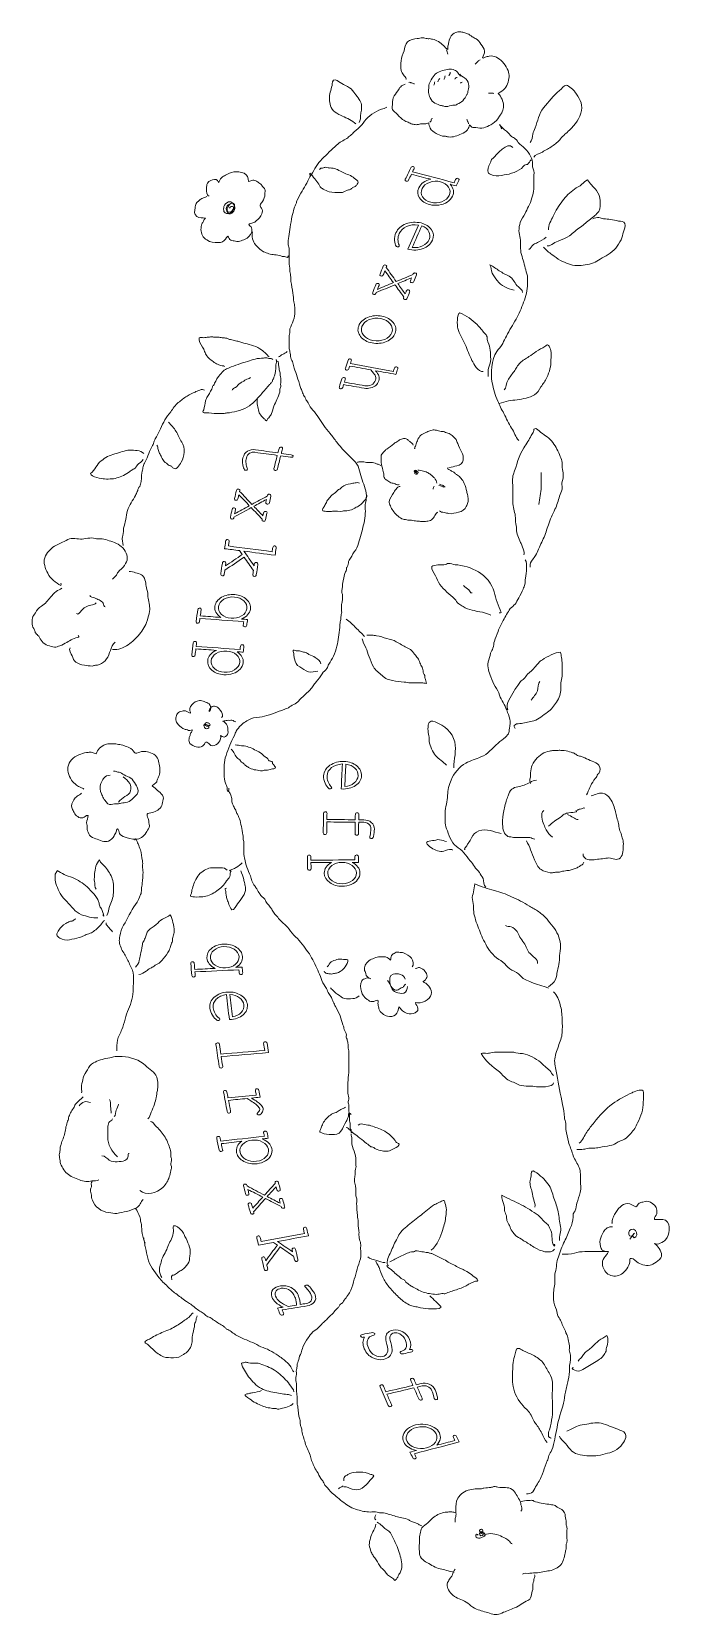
# Model space of a CAD drawing. Header units: millimetres. Extents: x 285.3 to 298.1, y -208.6 to -176.7.
import ezdxf

# ---------------------------------------------------------------- set-up
doc = ezdxf.new("R2010")
doc.units = ezdxf.units.MM
doc.header["$MEASUREMENT"] = 0
doc.layers.add('LeftSide', color=7, linetype='Continuous', lineweight=0)

# ---------------------------------------------------------------- blocks, each defined once
blk = doc.blocks.new('Block_0')
at = {"layer": 'LeftSide', "color": 18, "lineweight": 5, "true_color": 0x000000}
for points, knots in [([(293.818, -179.76), (293.779, -179.75), (293.739, -179.74), (293.7, -179.729), (293.733, -179.77), (293.754, -179.809), (293.762, -179.847), (293.771, -179.885), (293.764, -179.927), (293.744, -179.97), (293.721, -180.017), (293.686, -180.056), (293.638, -180.087), (293.589, -180.119), (293.533, -180.139), (293.469, -180.147), (293.406, -180.156), (293.344, -180.152), (293.285, -180.138), (293.192, -180.115), (293.123, -180.07), (293.079, -180.004), (293.036, -179.939), (293.031, -179.87), (293.065, -179.798), (293.106, -179.713), (293.186, -179.656), (293.306, -179.627), (293.176, -179.593), (293.045, -179.56), (292.915, -179.526), (292.896, -179.565), (292.877, -179.603), (292.859, -179.642), (292.853, -179.654), (292.846, -179.661), (292.838, -179.665), (292.83, -179.668), (292.821, -179.668), (292.811, -179.666), (292.801, -179.664), (292.795, -179.659), (292.791, -179.653), (292.787, -179.646), (292.788, -179.637), (292.793, -179.626), (292.83, -179.549), (292.867, -179.473), (292.904, -179.396), (292.91, -179.385), (292.917, -179.377), (292.925, -179.374), (292.933, -179.371), (292.943, -179.37), (292.952, -179.373), (292.962, -179.376), (292.969, -179.38), (292.972, -179.387), (292.976, -179.393), (292.975, -179.402), (292.969, -179.413), (292.959, -179.435), (292.948, -179.456), (292.938, -179.478), (293.217, -179.551), (293.496, -179.623), (293.775, -179.696), (293.786, -179.675), (293.796, -179.654), (293.806, -179.632), (293.812, -179.621), (293.819, -179.614), (293.827, -179.611), (293.836, -179.607), (293.845, -179.607), (293.855, -179.61), (293.864, -179.612), (293.87, -179.617), (293.874, -179.623), (293.878, -179.63), (293.877, -179.638), (293.872, -179.65), (293.854, -179.686), (293.836, -179.723), (293.818, -179.76)], [0, 0, 0, 0, 1, 1, 1, 2, 2, 2, 3, 3, 3, 4, 4, 4, 5, 5, 5, 6, 6, 6, 7, 7, 7, 8, 8, 8, 9, 9, 9, 10, 10, 10, 11, 11, 11, 12, 12, 12, 13, 13, 13, 14, 14, 14, 15, 15, 15, 16, 16, 16, 17, 17, 17, 18, 18, 18, 19, 19, 19, 20, 20, 20, 21, 21, 21, 22, 22, 22, 23, 23, 23, 24, 24, 24, 25, 25, 25, 26, 26, 26, 27, 27, 27, 28, 28, 28, 28]), ([(293.308, -180.09), (293.383, -180.109), (293.456, -180.105), (293.529, -180.079), (293.601, -180.052), (293.65, -180.011), (293.677, -179.954), (293.705, -179.897), (293.701, -179.841), (293.666, -179.788), (293.632, -179.734), (293.577, -179.698), (293.503, -179.678), (293.428, -179.659), (293.355, -179.662), (293.282, -179.689), (293.209, -179.715), (293.159, -179.757), (293.131, -179.815), (293.104, -179.872), (293.107, -179.927), (293.142, -179.981), (293.177, -180.035), (293.232, -180.071), (293.308, -180.09)], [0, 0, 0, 0, 1, 1, 1, 2, 2, 2, 3, 3, 3, 4, 4, 4, 5, 5, 5, 6, 6, 6, 7, 7, 7, 8, 8, 8, 8]), ([(292.845, -181.036), (292.915, -180.874), (292.986, -180.711), (293.058, -180.549), (292.97, -180.537), (292.89, -180.547), (292.819, -180.578), (292.748, -180.609), (292.698, -180.657), (292.67, -180.722), (292.654, -180.757), (292.646, -180.797), (292.645, -180.84), (292.644, -180.883), (292.652, -180.92), (292.668, -180.951), (292.672, -180.96), (292.673, -180.967), (292.671, -180.972), (292.669, -180.978), (292.663, -180.983), (292.655, -180.986), (292.646, -180.989), (292.637, -180.99), (292.629, -180.988), (292.62, -180.986), (292.612, -180.981), (292.607, -180.973), (292.588, -180.948), (292.578, -180.91), (292.575, -180.858), (292.573, -180.806), (292.582, -180.755), (292.604, -180.706), (292.64, -180.624), (292.707, -180.564), (292.805, -180.526), (292.904, -180.489), (293.005, -180.483), (293.109, -180.508), (293.205, -180.531), (293.275, -180.576), (293.32, -180.643), (293.365, -180.711), (293.371, -180.782), (293.338, -180.857), (293.304, -180.935), (293.242, -180.99), (293.15, -181.025), (293.058, -181.059), (292.957, -181.062), (292.845, -181.036)], [0, 0, 0, 0, 1, 1, 1, 2, 2, 2, 3, 3, 3, 4, 4, 4, 5, 5, 5, 6, 6, 6, 7, 7, 7, 8, 8, 8, 9, 9, 9, 10, 10, 10, 11, 11, 11, 12, 12, 12, 13, 13, 13, 14, 14, 14, 15, 15, 15, 16, 16, 16, 17, 17, 17, 17]), ([(292.933, -181.003), (293.009, -181.01), (293.079, -180.999), (293.142, -180.969), (293.204, -180.94), (293.248, -180.897), (293.272, -180.842), (293.296, -180.786), (293.295, -180.733), (293.268, -180.683), (293.241, -180.632), (293.193, -180.593), (293.124, -180.566), (293.059, -180.711), (292.995, -180.857), (292.933, -181.003)], [0, 0, 0, 0, 1, 1, 1, 2, 2, 2, 3, 3, 3, 4, 4, 4, 5, 5, 5, 5]), ([(292.584, -181.752), (292.457, -181.805), (292.331, -181.858), (292.205, -181.912), (292.2, -181.926), (292.195, -181.935), (292.192, -181.939), (292.188, -181.942), (292.183, -181.944), (292.176, -181.946), (292.169, -181.948), (292.162, -181.948), (292.156, -181.947), (292.146, -181.945), (292.139, -181.941), (292.135, -181.934), (292.131, -181.928), (292.131, -181.919), (292.135, -181.907), (292.156, -181.855), (292.176, -181.803), (292.197, -181.751), (292.201, -181.739), (292.208, -181.731), (292.216, -181.728), (292.224, -181.724), (292.233, -181.723), (292.243, -181.725), (292.253, -181.728), (292.26, -181.732), (292.264, -181.738), (292.268, -181.744), (292.268, -181.754), (292.263, -181.765), (292.252, -181.792), (292.242, -181.819), (292.231, -181.845), (292.338, -181.8), (292.445, -181.755), (292.552, -181.71), (292.495, -181.63), (292.438, -181.55), (292.381, -181.47), (292.371, -181.497), (292.36, -181.524), (292.349, -181.551), (292.344, -181.562), (292.338, -181.57), (292.33, -181.574), (292.322, -181.577), (292.313, -181.578), (292.303, -181.576), (292.293, -181.574), (292.286, -181.57), (292.282, -181.563), (292.278, -181.557), (292.278, -181.548), (292.283, -181.536), (292.304, -181.484), (292.325, -181.432), (292.347, -181.379), (292.351, -181.368), (292.358, -181.36), (292.366, -181.357), (292.375, -181.353), (292.383, -181.352), (292.393, -181.355), (292.4, -181.356), (292.405, -181.359), (292.41, -181.363), (292.415, -181.367), (292.417, -181.371), (292.417, -181.375), (292.418, -181.379), (292.415, -181.389), (292.409, -181.403), (292.475, -181.498), (292.542, -181.593), (292.61, -181.687), (292.722, -181.64), (292.834, -181.594), (292.947, -181.548), (292.952, -181.535), (292.957, -181.526), (292.961, -181.523), (292.964, -181.52), (292.969, -181.517), (292.976, -181.516), (292.983, -181.514), (292.99, -181.514), (292.997, -181.516), (293.006, -181.518), (293.013, -181.522), (293.017, -181.528), (293.021, -181.535), (293.022, -181.544), (293.017, -181.555), (292.999, -181.599), (292.981, -181.642), (292.964, -181.685), (292.959, -181.697), (292.952, -181.705), (292.944, -181.708), (292.936, -181.711), (292.927, -181.712), (292.917, -181.71), (292.907, -181.708), (292.901, -181.704), (292.896, -181.698), (292.892, -181.692), (292.892, -181.683), (292.897, -181.671), (292.904, -181.652), (292.912, -181.633), (292.92, -181.614), (292.826, -181.652), (292.733, -181.69), (292.64, -181.729), (292.69, -181.799), (292.74, -181.868), (292.79, -181.937), (292.798, -181.918), (292.805, -181.899), (292.813, -181.88), (292.817, -181.869), (292.824, -181.862), (292.832, -181.858), (292.841, -181.854), (292.85, -181.853), (292.86, -181.855), (292.869, -181.857), (292.876, -181.861), (292.88, -181.867), (292.884, -181.874), (292.885, -181.883), (292.88, -181.895), (292.863, -181.938), (292.846, -181.981), (292.829, -182.025), (292.824, -182.036), (292.818, -182.044), (292.809, -182.047), (292.801, -182.051), (292.792, -182.052), (292.782, -182.05), (292.776, -182.048), (292.77, -182.046), (292.766, -182.041), (292.761, -182.038), (292.758, -182.033), (292.758, -182.029), (292.757, -182.025), (292.759, -182.016), (292.765, -182.003), (292.704, -181.92), (292.644, -181.836), (292.584, -181.752)], [0, 0, 0, 0, 1, 1, 1, 2, 2, 2, 3, 3, 3, 4, 4, 4, 5, 5, 5, 6, 6, 6, 7, 7, 7, 8, 8, 8, 9, 9, 9, 10, 10, 10, 11, 11, 11, 12, 12, 12, 13, 13, 13, 14, 14, 14, 15, 15, 15, 16, 16, 16, 17, 17, 17, 18, 18, 18, 19, 19, 19, 20, 20, 20, 21, 21, 21, 22, 22, 22, 23, 23, 23, 24, 24, 24, 25, 25, 25, 26, 26, 26, 27, 27, 27, 28, 28, 28, 29, 29, 29, 30, 30, 30, 31, 31, 31, 32, 32, 32, 33, 33, 33, 34, 34, 34, 35, 35, 35, 36, 36, 36, 37, 37, 37, 38, 38, 38, 39, 39, 39, 40, 40, 40, 41, 41, 41, 42, 42, 42, 43, 43, 43, 44, 44, 44, 45, 45, 45, 46, 46, 46, 47, 47, 47, 48, 48, 48, 49, 49, 49, 50, 50, 50, 51, 51, 51, 52, 52, 52, 52]), ([(292.123, -182.926), (292.021, -182.906), (291.944, -182.864), (291.891, -182.797), (291.838, -182.73), (291.825, -182.659), (291.852, -182.584), (291.879, -182.508), (291.939, -182.451), (292.031, -182.413), (292.123, -182.374), (292.219, -182.365), (292.32, -182.386), (292.421, -182.406), (292.498, -182.45), (292.551, -182.516), (292.603, -182.583), (292.616, -182.653), (292.589, -182.728), (292.562, -182.802), (292.503, -182.858), (292.412, -182.896), (292.322, -182.935), (292.225, -182.945), (292.123, -182.926)], [0, 0, 0, 0, 1, 1, 1, 2, 2, 2, 3, 3, 3, 4, 4, 4, 5, 5, 5, 6, 6, 6, 7, 7, 7, 8, 8, 8, 8]), ([(292.14, -182.877), (292.224, -182.893), (292.303, -182.885), (292.377, -182.853), (292.451, -182.821), (292.499, -182.775), (292.521, -182.714), (292.544, -182.653), (292.533, -182.595), (292.49, -182.541), (292.447, -182.486), (292.384, -182.45), (292.301, -182.434), (292.219, -182.417), (292.141, -182.425), (292.065, -182.456), (291.99, -182.488), (291.941, -182.535), (291.919, -182.596), (291.896, -182.658), (291.907, -182.716), (291.95, -182.771), (291.994, -182.826), (292.057, -182.861), (292.14, -182.877)], [0, 0, 0, 0, 1, 1, 1, 2, 2, 2, 3, 3, 3, 4, 4, 4, 5, 5, 5, 6, 6, 6, 7, 7, 7, 8, 8, 8, 8]), ([(292.603, -183.558), (292.466, -183.533), (292.328, -183.509), (292.191, -183.484), (292.227, -183.523), (292.25, -183.558), (292.259, -183.59), (292.269, -183.621), (292.268, -183.654), (292.257, -183.689), (292.244, -183.727), (292.225, -183.757), (292.198, -183.78), (292.171, -183.803), (292.136, -183.82), (292.092, -183.831), (292.049, -183.842), (292.006, -183.844), (291.964, -183.837), (291.825, -183.813), (291.686, -183.789), (291.547, -183.766), (291.541, -183.784), (291.536, -183.802), (291.53, -183.82), (291.526, -183.832), (291.52, -183.84), (291.512, -183.844), (291.505, -183.848), (291.496, -183.849), (291.486, -183.847), (291.476, -183.846), (291.469, -183.842), (291.464, -183.836), (291.459, -183.83), (291.459, -183.821), (291.463, -183.809), (291.479, -183.756), (291.496, -183.703), (291.514, -183.65), (291.517, -183.638), (291.523, -183.63), (291.531, -183.626), (291.539, -183.622), (291.548, -183.621), (291.558, -183.623), (291.568, -183.624), (291.575, -183.628), (291.58, -183.634), (291.584, -183.64), (291.585, -183.65), (291.581, -183.662), (291.575, -183.68), (291.569, -183.698), (291.563, -183.716), (291.7, -183.74), (291.837, -183.763), (291.974, -183.787), (292.023, -183.796), (292.067, -183.79), (292.108, -183.77), (292.148, -183.751), (292.176, -183.719), (292.191, -183.674), (292.202, -183.639), (292.2, -183.606), (292.184, -183.577), (292.173, -183.556), (292.143, -183.519), (292.094, -183.467), (291.952, -183.441), (291.811, -183.416), (291.67, -183.391), (291.663, -183.409), (291.657, -183.428), (291.651, -183.446), (291.647, -183.457), (291.641, -183.466), (291.634, -183.469), (291.626, -183.473), (291.617, -183.475), (291.607, -183.473), (291.597, -183.471), (291.59, -183.467), (291.586, -183.461), (291.581, -183.455), (291.58, -183.446), (291.584, -183.434), (291.602, -183.381), (291.62, -183.328), (291.638, -183.275), (291.641, -183.263), (291.648, -183.256), (291.656, -183.252), (291.664, -183.248), (291.672, -183.247), (291.682, -183.248), (291.692, -183.25), (291.699, -183.254), (291.704, -183.26), (291.708, -183.267), (291.708, -183.275), (291.704, -183.287), (291.698, -183.305), (291.692, -183.324), (291.686, -183.342), (291.974, -183.394), (292.263, -183.446), (292.552, -183.498), (292.559, -183.476), (292.566, -183.455), (292.573, -183.433), (292.577, -183.422), (292.583, -183.414), (292.591, -183.411), (292.599, -183.407), (292.608, -183.406), (292.618, -183.408), (292.628, -183.409), (292.635, -183.413), (292.639, -183.419), (292.644, -183.426), (292.645, -183.434), (292.641, -183.446), (292.628, -183.483), (292.615, -183.52), (292.603, -183.558)], [0, 0, 0, 0, 1, 1, 1, 2, 2, 2, 3, 3, 3, 4, 4, 4, 5, 5, 5, 6, 6, 6, 7, 7, 7, 8, 8, 8, 9, 9, 9, 10, 10, 10, 11, 11, 11, 12, 12, 12, 13, 13, 13, 14, 14, 14, 15, 15, 15, 16, 16, 16, 17, 17, 17, 18, 18, 18, 19, 19, 19, 20, 20, 20, 21, 21, 21, 22, 22, 22, 23, 23, 23, 24, 24, 24, 25, 25, 25, 26, 26, 26, 27, 27, 27, 28, 28, 28, 29, 29, 29, 30, 30, 30, 31, 31, 31, 32, 32, 32, 33, 33, 33, 34, 34, 34, 35, 35, 35, 36, 36, 36, 37, 37, 37, 38, 38, 38, 39, 39, 39, 40, 40, 40, 41, 41, 41, 42, 42, 42, 42])]:
    blk.add_open_spline(points, degree=3, knots=knots, dxfattribs=at)
blk = doc.blocks.new('Block_1')
at = {"layer": 'LeftSide', "color": 18, "lineweight": 5, "true_color": 0x000000}
for points, knots in [([(290.28, -185.201), (290.257, -185.289), (290.234, -185.377), (290.212, -185.465), (290.21, -185.476), (290.204, -185.484), (290.196, -185.489), (290.189, -185.493), (290.18, -185.494), (290.169, -185.493), (290.16, -185.491), (290.152, -185.488), (290.147, -185.482), (290.142, -185.476), (290.141, -185.467), (290.144, -185.456), (290.166, -185.368), (290.188, -185.279), (290.211, -185.191), (290.061, -185.17), (289.911, -185.15), (289.76, -185.129), (289.722, -185.123), (289.685, -185.13), (289.653, -185.149), (289.621, -185.168), (289.599, -185.2), (289.588, -185.244), (289.579, -185.277), (289.577, -185.314), (289.581, -185.355), (289.585, -185.395), (289.593, -185.427), (289.605, -185.451), (289.61, -185.46), (289.612, -185.467), (289.611, -185.472), (289.609, -185.478), (289.605, -185.483), (289.597, -185.487), (289.589, -185.491), (289.58, -185.492), (289.571, -185.491), (289.563, -185.49), (289.556, -185.486), (289.55, -185.48), (289.536, -185.465), (289.524, -185.432), (289.515, -185.381), (289.507, -185.33), (289.508, -185.282), (289.519, -185.238), (289.534, -185.181), (289.564, -185.137), (289.61, -185.109), (289.656, -185.08), (289.711, -185.07), (289.773, -185.079), (289.924, -185.1), (290.074, -185.121), (290.224, -185.142), (290.232, -185.112), (290.24, -185.082), (290.248, -185.053), (290.251, -185.041), (290.256, -185.033), (290.264, -185.029), (290.272, -185.025), (290.281, -185.024), (290.291, -185.025), (290.301, -185.026), (290.308, -185.03), (290.313, -185.036), (290.318, -185.042), (290.319, -185.051), (290.316, -185.062), (290.308, -185.092), (290.3, -185.122), (290.293, -185.152), (290.359, -185.161), (290.426, -185.171), (290.493, -185.18), (290.508, -185.182), (290.519, -185.186), (290.525, -185.192), (290.531, -185.197), (290.533, -185.204), (290.531, -185.21), (290.529, -185.218), (290.524, -185.223), (290.516, -185.227), (290.508, -185.23), (290.496, -185.231), (290.48, -185.229), (290.413, -185.22), (290.346, -185.21), (290.28, -185.201)], [0, 0, 0, 0, 1, 1, 1, 2, 2, 2, 3, 3, 3, 4, 4, 4, 5, 5, 5, 6, 6, 6, 7, 7, 7, 8, 8, 8, 9, 9, 9, 10, 10, 10, 11, 11, 11, 12, 12, 12, 13, 13, 13, 14, 14, 14, 15, 15, 15, 16, 16, 16, 17, 17, 17, 18, 18, 18, 19, 19, 19, 20, 20, 20, 21, 21, 21, 22, 22, 22, 23, 23, 23, 24, 24, 24, 25, 25, 25, 26, 26, 26, 27, 27, 27, 28, 28, 28, 29, 29, 29, 30, 30, 30, 31, 31, 31, 32, 32, 32, 32]), ([(289.685, -186.244), (289.569, -186.308), (289.453, -186.371), (289.337, -186.435), (289.334, -186.45), (289.331, -186.46), (289.328, -186.463), (289.325, -186.467), (289.321, -186.47), (289.314, -186.472), (289.307, -186.475), (289.301, -186.475), (289.294, -186.474), (289.284, -186.473), (289.276, -186.47), (289.271, -186.464), (289.266, -186.458), (289.264, -186.449), (289.267, -186.437), (289.278, -186.384), (289.289, -186.331), (289.301, -186.278), (289.303, -186.266), (289.309, -186.258), (289.316, -186.253), (289.324, -186.249), (289.332, -186.247), (289.342, -186.249), (289.352, -186.25), (289.36, -186.253), (289.365, -186.259), (289.37, -186.265), (289.372, -186.274), (289.369, -186.286), (289.363, -186.313), (289.357, -186.34), (289.351, -186.368), (289.45, -186.313), (289.548, -186.259), (289.647, -186.206), (289.576, -186.132), (289.506, -186.059), (289.436, -185.985), (289.43, -186.012), (289.424, -186.039), (289.418, -186.067), (289.415, -186.079), (289.41, -186.087), (289.402, -186.091), (289.395, -186.095), (289.386, -186.097), (289.376, -186.096), (289.366, -186.095), (289.359, -186.091), (289.354, -186.085), (289.348, -186.079), (289.347, -186.071), (289.35, -186.059), (289.362, -186.005), (289.374, -185.952), (289.386, -185.898), (289.389, -185.886), (289.394, -185.878), (289.402, -185.874), (289.409, -185.87), (289.418, -185.868), (289.428, -185.87), (289.435, -185.87), (289.441, -185.873), (289.446, -185.876), (289.452, -185.88), (289.454, -185.884), (289.456, -185.888), (289.457, -185.892), (289.455, -185.901), (289.452, -185.916), (289.534, -186.004), (289.617, -186.091), (289.7, -186.178), (289.803, -186.122), (289.907, -186.066), (290.01, -186.011), (290.014, -185.997), (290.017, -185.988), (290.02, -185.985), (290.023, -185.981), (290.027, -185.979), (290.034, -185.976), (290.041, -185.974), (290.047, -185.973), (290.054, -185.974), (290.064, -185.976), (290.072, -185.979), (290.077, -185.985), (290.082, -185.991), (290.084, -186), (290.081, -186.012), (290.071, -186.056), (290.061, -186.1), (290.051, -186.145), (290.048, -186.157), (290.043, -186.165), (290.035, -186.169), (290.027, -186.173), (290.019, -186.174), (290.008, -186.173), (289.998, -186.172), (289.991, -186.168), (289.986, -186.163), (289.98, -186.157), (289.979, -186.148), (289.982, -186.136), (289.986, -186.117), (289.99, -186.098), (289.995, -186.078), (289.909, -186.124), (289.823, -186.17), (289.737, -186.216), (289.798, -186.281), (289.86, -186.345), (289.922, -186.408), (289.926, -186.389), (289.93, -186.37), (289.934, -186.35), (289.937, -186.339), (289.942, -186.331), (289.95, -186.326), (289.957, -186.322), (289.966, -186.32), (289.976, -186.321), (289.986, -186.322), (289.994, -186.326), (289.999, -186.332), (290.004, -186.338), (290.006, -186.346), (290.003, -186.358), (289.994, -186.403), (289.984, -186.447), (289.975, -186.491), (289.972, -186.503), (289.967, -186.511), (289.959, -186.515), (289.952, -186.519), (289.943, -186.521), (289.933, -186.52), (289.926, -186.519), (289.92, -186.517), (289.915, -186.513), (289.91, -186.51), (289.906, -186.506), (289.905, -186.502), (289.903, -186.498), (289.904, -186.489), (289.907, -186.475), (289.833, -186.399), (289.759, -186.322), (289.685, -186.244)], [0, 0, 0, 0, 1, 1, 1, 2, 2, 2, 3, 3, 3, 4, 4, 4, 5, 5, 5, 6, 6, 6, 7, 7, 7, 8, 8, 8, 9, 9, 9, 10, 10, 10, 11, 11, 11, 12, 12, 12, 13, 13, 13, 14, 14, 14, 15, 15, 15, 16, 16, 16, 17, 17, 17, 18, 18, 18, 19, 19, 19, 20, 20, 20, 21, 21, 21, 22, 22, 22, 23, 23, 23, 24, 24, 24, 25, 25, 25, 26, 26, 26, 27, 27, 27, 28, 28, 28, 29, 29, 29, 30, 30, 30, 31, 31, 31, 32, 32, 32, 33, 33, 33, 34, 34, 34, 35, 35, 35, 36, 36, 36, 37, 37, 37, 38, 38, 38, 39, 39, 39, 40, 40, 40, 41, 41, 41, 42, 42, 42, 43, 43, 43, 44, 44, 44, 45, 45, 45, 46, 46, 46, 47, 47, 47, 48, 48, 48, 49, 49, 49, 50, 50, 50, 51, 51, 51, 52, 52, 52, 52]), ([(289.451, -187.11), (289.349, -187.097), (289.248, -187.084), (289.147, -187.071), (289.154, -187.022), (289.162, -186.973), (289.169, -186.924), (289.172, -186.909), (289.176, -186.899), (289.184, -186.893), (289.191, -186.887), (289.2, -186.885), (289.21, -186.886), (289.22, -186.888), (289.228, -186.892), (289.233, -186.899), (289.238, -186.907), (289.24, -186.918), (289.238, -186.933), (289.233, -186.961), (289.229, -186.989), (289.225, -187.017), (289.519, -187.055), (289.813, -187.094), (290.107, -187.132), (290.112, -187.105), (290.116, -187.077), (290.12, -187.049), (290.122, -187.035), (290.127, -187.025), (290.134, -187.019), (290.142, -187.014), (290.151, -187.011), (290.161, -187.013), (290.171, -187.014), (290.178, -187.019), (290.184, -187.026), (290.189, -187.033), (290.191, -187.044), (290.189, -187.058), (290.181, -187.106), (290.174, -187.155), (290.167, -187.203), (289.957, -187.176), (289.748, -187.148), (289.538, -187.121), (289.606, -187.22), (289.674, -187.318), (289.743, -187.416), (289.744, -187.406), (289.746, -187.395), (289.747, -187.385), (289.75, -187.37), (289.754, -187.36), (289.762, -187.354), (289.769, -187.349), (289.778, -187.346), (289.787, -187.347), (289.798, -187.349), (289.806, -187.353), (289.811, -187.36), (289.817, -187.367), (289.819, -187.379), (289.817, -187.393), (289.807, -187.459), (289.798, -187.525), (289.788, -187.591), (289.786, -187.607), (289.781, -187.617), (289.774, -187.623), (289.766, -187.628), (289.758, -187.63), (289.747, -187.629), (289.737, -187.628), (289.73, -187.624), (289.724, -187.617), (289.719, -187.61), (289.717, -187.598), (289.719, -187.583), (289.722, -187.559), (289.726, -187.535), (289.729, -187.511), (289.666, -187.422), (289.604, -187.332), (289.541, -187.241), (289.412, -187.329), (289.282, -187.418), (289.153, -187.507), (289.149, -187.531), (289.146, -187.555), (289.143, -187.579), (289.141, -187.595), (289.136, -187.605), (289.129, -187.611), (289.122, -187.617), (289.113, -187.619), (289.103, -187.618), (289.093, -187.617), (289.085, -187.612), (289.08, -187.605), (289.074, -187.598), (289.072, -187.587), (289.074, -187.571), (289.084, -187.503), (289.093, -187.436), (289.103, -187.368), (289.105, -187.353), (289.11, -187.343), (289.118, -187.337), (289.125, -187.332), (289.133, -187.329), (289.143, -187.33), (289.154, -187.332), (289.161, -187.336), (289.167, -187.343), (289.172, -187.35), (289.174, -187.361), (289.171, -187.376), (289.169, -187.391), (289.167, -187.406), (289.165, -187.42), (289.279, -187.343), (289.392, -187.266), (289.506, -187.19), (289.488, -187.163), (289.469, -187.137), (289.451, -187.11)], [0, 0, 0, 0, 1, 1, 1, 2, 2, 2, 3, 3, 3, 4, 4, 4, 5, 5, 5, 6, 6, 6, 7, 7, 7, 8, 8, 8, 9, 9, 9, 10, 10, 10, 11, 11, 11, 12, 12, 12, 13, 13, 13, 14, 14, 14, 15, 15, 15, 16, 16, 16, 17, 17, 17, 18, 18, 18, 19, 19, 19, 20, 20, 20, 21, 21, 21, 22, 22, 22, 23, 23, 23, 24, 24, 24, 25, 25, 25, 26, 26, 26, 27, 27, 27, 28, 28, 28, 29, 29, 29, 30, 30, 30, 31, 31, 31, 32, 32, 32, 33, 33, 33, 34, 34, 34, 35, 35, 35, 36, 36, 36, 37, 37, 37, 38, 38, 38, 39, 39, 39, 40, 40, 40, 41, 41, 41, 42, 42, 42, 42]), ([(289.487, -188.489), (289.528, -188.493), (289.57, -188.496), (289.612, -188.499), (289.606, -188.537), (289.601, -188.576), (289.595, -188.614), (289.594, -188.626), (289.589, -188.634), (289.581, -188.639), (289.574, -188.644), (289.566, -188.645), (289.555, -188.645), (289.545, -188.644), (289.538, -188.641), (289.532, -188.635), (289.526, -188.63), (289.524, -188.621), (289.526, -188.609), (289.529, -188.587), (289.532, -188.565), (289.535, -188.543), (289.241, -188.521), (288.946, -188.498), (288.651, -188.475), (288.648, -188.497), (288.645, -188.519), (288.642, -188.542), (288.64, -188.554), (288.636, -188.562), (288.629, -188.567), (288.622, -188.572), (288.613, -188.574), (288.603, -188.573), (288.593, -188.572), (288.585, -188.569), (288.579, -188.563), (288.574, -188.558), (288.571, -188.549), (288.573, -188.536), (288.584, -188.457), (288.596, -188.378), (288.608, -188.298), (288.61, -188.287), (288.614, -188.278), (288.621, -188.274), (288.628, -188.269), (288.637, -188.267), (288.647, -188.268), (288.657, -188.269), (288.665, -188.272), (288.671, -188.278), (288.676, -188.283), (288.678, -188.292), (288.677, -188.304), (288.67, -188.344), (288.665, -188.384), (288.659, -188.425), (288.796, -188.435), (288.934, -188.446), (289.071, -188.457), (288.98, -188.394), (288.941, -188.318), (288.954, -188.229), (288.966, -188.155), (289.011, -188.096), (289.089, -188.051), (289.167, -188.006), (289.255, -187.988), (289.353, -187.996), (289.452, -188.005), (289.532, -188.038), (289.593, -188.094), (289.654, -188.15), (289.679, -188.215), (289.668, -188.289), (289.655, -188.376), (289.594, -188.443), (289.487, -188.489)], [0, 0, 0, 0, 1, 1, 1, 2, 2, 2, 3, 3, 3, 4, 4, 4, 5, 5, 5, 6, 6, 6, 7, 7, 7, 8, 8, 8, 9, 9, 9, 10, 10, 10, 11, 11, 11, 12, 12, 12, 13, 13, 13, 14, 14, 14, 15, 15, 15, 16, 16, 16, 17, 17, 17, 18, 18, 18, 19, 19, 19, 20, 20, 20, 21, 21, 21, 22, 22, 22, 23, 23, 23, 24, 24, 24, 25, 25, 25, 26, 26, 26, 26]), ([(289.279, -188.473), (289.358, -188.479), (289.429, -188.464), (289.492, -188.427), (289.554, -188.39), (289.589, -188.342), (289.598, -188.283), (289.607, -188.224), (289.587, -188.171), (289.538, -188.125), (289.488, -188.079), (289.424, -188.052), (289.345, -188.046), (289.266, -188.039), (289.195, -188.054), (289.132, -188.091), (289.069, -188.127), (289.033, -188.176), (289.024, -188.236), (289.015, -188.295), (289.035, -188.349), (289.086, -188.395), (289.136, -188.441), (289.201, -188.467), (289.279, -188.473)], [0, 0, 0, 0, 1, 1, 1, 2, 2, 2, 3, 3, 3, 4, 4, 4, 5, 5, 5, 6, 6, 6, 7, 7, 7, 8, 8, 8, 8]), ([(289.524, -189.156), (289.482, -189.153), (289.441, -189.15), (289.399, -189.148), (289.445, -189.18), (289.478, -189.214), (289.499, -189.249), (289.52, -189.284), (289.528, -189.325), (289.523, -189.37), (289.517, -189.419), (289.496, -189.462), (289.46, -189.501), (289.423, -189.54), (289.376, -189.57), (289.317, -189.588), (289.258, -189.608), (289.197, -189.615), (289.135, -189.612), (289.037, -189.606), (288.955, -189.576), (288.891, -189.521), (288.826, -189.466), (288.798, -189.401), (288.807, -189.326), (288.818, -189.237), (288.876, -189.168), (288.983, -189.12), (288.845, -189.11), (288.707, -189.101), (288.57, -189.092), (288.564, -189.132), (288.559, -189.173), (288.555, -189.213), (288.553, -189.225), (288.549, -189.234), (288.542, -189.238), (288.535, -189.243), (288.527, -189.245), (288.516, -189.244), (288.506, -189.244), (288.499, -189.241), (288.493, -189.235), (288.487, -189.229), (288.484, -189.221), (288.486, -189.209), (288.495, -189.129), (288.505, -189.05), (288.516, -188.97), (288.517, -188.958), (288.521, -188.95), (288.528, -188.945), (288.535, -188.94), (288.544, -188.938), (288.554, -188.939), (288.565, -188.94), (288.573, -188.943), (288.578, -188.948), (288.584, -188.954), (288.586, -188.963), (288.584, -188.975), (288.582, -188.997), (288.579, -189.02), (288.576, -189.042), (288.871, -189.062), (289.166, -189.082), (289.461, -189.102), (289.463, -189.08), (289.466, -189.058), (289.469, -189.036), (289.471, -189.025), (289.475, -189.016), (289.482, -189.012), (289.49, -189.007), (289.498, -189.005), (289.508, -189.006), (289.518, -189.006), (289.526, -189.01), (289.532, -189.015), (289.538, -189.021), (289.54, -189.029), (289.539, -189.041), (289.534, -189.079), (289.529, -189.118), (289.524, -189.156)], [0, 0, 0, 0, 1, 1, 1, 2, 2, 2, 3, 3, 3, 4, 4, 4, 5, 5, 5, 6, 6, 6, 7, 7, 7, 8, 8, 8, 9, 9, 9, 10, 10, 10, 11, 11, 11, 12, 12, 12, 13, 13, 13, 14, 14, 14, 15, 15, 15, 16, 16, 16, 17, 17, 17, 18, 18, 18, 19, 19, 19, 20, 20, 20, 21, 21, 21, 22, 22, 22, 23, 23, 23, 24, 24, 24, 25, 25, 25, 26, 26, 26, 27, 27, 27, 28, 28, 28, 28]), ([(289.141, -189.562), (289.22, -189.567), (289.29, -189.55), (289.351, -189.512), (289.412, -189.474), (289.446, -189.426), (289.453, -189.366), (289.46, -189.307), (289.438, -189.255), (289.386, -189.209), (289.335, -189.164), (289.27, -189.139), (289.191, -189.134), (289.112, -189.128), (289.042, -189.145), (288.98, -189.183), (288.918, -189.221), (288.884, -189.27), (288.877, -189.33), (288.87, -189.39), (288.892, -189.442), (288.944, -189.487), (288.996, -189.533), (289.061, -189.558), (289.141, -189.562)], [0, 0, 0, 0, 1, 1, 1, 2, 2, 2, 3, 3, 3, 4, 4, 4, 5, 5, 5, 6, 6, 6, 7, 7, 7, 8, 8, 8, 8])]:
    blk.add_open_spline(points, degree=3, knots=knots, dxfattribs=at)
blk = doc.blocks.new('Block_2')
at = {"layer": 'LeftSide', "color": 18, "lineweight": 5, "true_color": 0x000000}
for points, knots in [([(291.5, -191.914), (291.507, -191.746), (291.515, -191.578), (291.525, -191.409), (291.436, -191.415), (291.362, -191.44), (291.305, -191.483), (291.248, -191.527), (291.218, -191.582), (291.215, -191.649), (291.213, -191.686), (291.22, -191.726), (291.235, -191.767), (291.25, -191.808), (291.271, -191.841), (291.297, -191.868), (291.305, -191.875), (291.309, -191.882), (291.309, -191.888), (291.308, -191.894), (291.305, -191.9), (291.298, -191.904), (291.291, -191.908), (291.283, -191.911), (291.274, -191.911), (291.264, -191.91), (291.255, -191.907), (291.247, -191.9), (291.22, -191.881), (291.196, -191.847), (291.175, -191.797), (291.153, -191.748), (291.143, -191.698), (291.146, -191.647), (291.15, -191.562), (291.193, -191.491), (291.273, -191.437), (291.354, -191.382), (291.45, -191.356), (291.559, -191.36), (291.66, -191.363), (291.744, -191.393), (291.812, -191.448), (291.881, -191.503), (291.913, -191.57), (291.909, -191.648), (291.905, -191.728), (291.865, -191.794), (291.789, -191.844), (291.713, -191.894), (291.617, -191.918), (291.5, -191.914)], [0, 0, 0, 0, 1, 1, 1, 2, 2, 2, 3, 3, 3, 4, 4, 4, 5, 5, 5, 6, 6, 6, 7, 7, 7, 8, 8, 8, 9, 9, 9, 10, 10, 10, 11, 11, 11, 12, 12, 12, 13, 13, 13, 14, 14, 14, 15, 15, 15, 16, 16, 16, 17, 17, 17, 17]), ([(291.572, -191.866), (291.648, -191.858), (291.711, -191.833), (291.761, -191.793), (291.81, -191.752), (291.836, -191.704), (291.839, -191.646), (291.842, -191.589), (291.821, -191.538), (291.777, -191.496), (291.732, -191.453), (291.671, -191.425), (291.595, -191.412), (291.586, -191.563), (291.578, -191.715), (291.572, -191.866)], [0, 0, 0, 0, 1, 1, 1, 2, 2, 2, 3, 3, 3, 4, 4, 4, 5, 5, 5, 5]), ([(291.782, -192.583), (291.591, -192.582), (291.401, -192.58), (291.21, -192.578), (291.209, -192.651), (291.208, -192.724), (291.207, -192.797), (291.207, -192.809), (291.203, -192.817), (291.197, -192.822), (291.191, -192.827), (291.183, -192.83), (291.172, -192.83), (291.162, -192.83), (291.154, -192.827), (291.148, -192.822), (291.141, -192.817), (291.138, -192.808), (291.138, -192.797), (291.139, -192.666), (291.142, -192.536), (291.145, -192.406), (291.145, -192.394), (291.149, -192.386), (291.155, -192.381), (291.162, -192.376), (291.17, -192.373), (291.18, -192.373), (291.191, -192.374), (291.199, -192.376), (291.205, -192.381), (291.211, -192.387), (291.214, -192.395), (291.214, -192.407), (291.213, -192.447), (291.212, -192.487), (291.211, -192.528), (291.402, -192.53), (291.592, -192.532), (291.783, -192.534), (291.784, -192.498), (291.784, -192.462), (291.785, -192.427), (291.786, -192.415), (291.789, -192.407), (291.796, -192.402), (291.803, -192.397), (291.811, -192.394), (291.821, -192.394), (291.831, -192.395), (291.839, -192.397), (291.846, -192.402), (291.852, -192.408), (291.855, -192.416), (291.855, -192.428), (291.854, -192.463), (291.854, -192.499), (291.853, -192.535), (291.888, -192.535), (291.922, -192.535), (291.957, -192.536), (292.015, -192.536), (292.065, -192.553), (292.107, -192.587), (292.149, -192.621), (292.17, -192.666), (292.169, -192.721), (292.168, -192.767), (292.162, -192.816), (292.149, -192.869), (292.145, -192.889), (292.14, -192.9), (292.133, -192.905), (292.127, -192.909), (292.119, -192.911), (292.11, -192.911), (292.1, -192.911), (292.092, -192.908), (292.085, -192.903), (292.079, -192.899), (292.076, -192.893), (292.076, -192.885), (292.076, -192.882), (292.077, -192.876), (292.079, -192.869), (292.092, -192.81), (292.099, -192.761), (292.099, -192.72), (292.1, -192.677), (292.086, -192.645), (292.056, -192.621), (292.027, -192.598), (291.994, -192.585), (291.956, -192.585), (291.921, -192.585), (291.887, -192.585), (291.852, -192.584), (291.851, -192.661), (291.849, -192.738), (291.849, -192.815), (291.849, -192.826), (291.845, -192.835), (291.838, -192.84), (291.832, -192.845), (291.823, -192.847), (291.813, -192.847), (291.803, -192.847), (291.795, -192.845), (291.788, -192.84), (291.782, -192.834), (291.779, -192.826), (291.779, -192.814), (291.78, -192.737), (291.781, -192.66), (291.782, -192.583)], [0, 0, 0, 0, 1, 1, 1, 2, 2, 2, 3, 3, 3, 4, 4, 4, 5, 5, 5, 6, 6, 6, 7, 7, 7, 8, 8, 8, 9, 9, 9, 10, 10, 10, 11, 11, 11, 12, 12, 12, 13, 13, 13, 14, 14, 14, 15, 15, 15, 16, 16, 16, 17, 17, 17, 18, 18, 18, 19, 19, 19, 20, 20, 20, 21, 21, 21, 22, 22, 22, 23, 23, 23, 24, 24, 24, 25, 25, 25, 26, 26, 26, 27, 27, 27, 28, 28, 28, 29, 29, 29, 30, 30, 30, 31, 31, 31, 32, 32, 32, 33, 33, 33, 34, 34, 34, 35, 35, 35, 36, 36, 36, 37, 37, 37, 38, 38, 38, 38]), ([(291.849, -193.392), (291.807, -193.392), (291.765, -193.392), (291.723, -193.393), (291.773, -193.422), (291.811, -193.453), (291.837, -193.486), (291.862, -193.52), (291.875, -193.56), (291.876, -193.605), (291.877, -193.654), (291.862, -193.698), (291.831, -193.74), (291.801, -193.781), (291.757, -193.814), (291.701, -193.837), (291.645, -193.86), (291.586, -193.872), (291.523, -193.873), (291.424, -193.875), (291.339, -193.851), (291.268, -193.8), (291.196, -193.75), (291.16, -193.687), (291.158, -193.612), (291.157, -193.523), (291.206, -193.451), (291.305, -193.395), (291.167, -193.396), (291.029, -193.397), (290.89, -193.397), (290.891, -193.438), (290.891, -193.478), (290.892, -193.519), (290.892, -193.531), (290.889, -193.54), (290.883, -193.545), (290.876, -193.55), (290.868, -193.552), (290.858, -193.553), (290.848, -193.553), (290.84, -193.55), (290.833, -193.545), (290.826, -193.54), (290.823, -193.532), (290.823, -193.519), (290.821, -193.44), (290.821, -193.36), (290.82, -193.28), (290.82, -193.268), (290.823, -193.259), (290.829, -193.254), (290.836, -193.249), (290.844, -193.246), (290.854, -193.246), (290.865, -193.246), (290.873, -193.249), (290.88, -193.254), (290.886, -193.259), (290.889, -193.268), (290.889, -193.28), (290.889, -193.302), (290.89, -193.324), (290.89, -193.347), (291.186, -193.346), (291.482, -193.344), (291.778, -193.343), (291.778, -193.321), (291.778, -193.299), (291.778, -193.277), (291.778, -193.265), (291.781, -193.257), (291.788, -193.251), (291.794, -193.246), (291.803, -193.244), (291.813, -193.244), (291.823, -193.244), (291.831, -193.246), (291.837, -193.251), (291.844, -193.256), (291.848, -193.265), (291.848, -193.276), (291.848, -193.315), (291.848, -193.354), (291.849, -193.392)], [0, 0, 0, 0, 1, 1, 1, 2, 2, 2, 3, 3, 3, 4, 4, 4, 5, 5, 5, 6, 6, 6, 7, 7, 7, 8, 8, 8, 9, 9, 9, 10, 10, 10, 11, 11, 11, 12, 12, 12, 13, 13, 13, 14, 14, 14, 15, 15, 15, 16, 16, 16, 17, 17, 17, 18, 18, 18, 19, 19, 19, 20, 20, 20, 21, 21, 21, 22, 22, 22, 23, 23, 23, 24, 24, 24, 25, 25, 25, 26, 26, 26, 27, 27, 27, 28, 28, 28, 28]), ([(291.522, -193.823), (291.601, -193.822), (291.669, -193.801), (291.725, -193.758), (291.78, -193.716), (291.807, -193.666), (291.806, -193.606), (291.805, -193.547), (291.776, -193.496), (291.719, -193.455), (291.662, -193.414), (291.593, -193.393), (291.515, -193.394), (291.435, -193.394), (291.367, -193.415), (291.311, -193.458), (291.255, -193.5), (291.227, -193.551), (291.228, -193.612), (291.229, -193.672), (291.258, -193.722), (291.316, -193.763), (291.374, -193.804), (291.443, -193.825), (291.522, -193.823)], [0, 0, 0, 0, 1, 1, 1, 2, 2, 2, 3, 3, 3, 4, 4, 4, 5, 5, 5, 6, 6, 6, 7, 7, 7, 8, 8, 8, 8])]:
    blk.add_open_spline(points, degree=3, knots=knots, dxfattribs=at)
blk = doc.blocks.new('Block_3')
at = {"layer": 'LeftSide', "color": 18, "lineweight": 5, "true_color": 0x000000}
for points, knots in [([(289.378, -195.509), (289.419, -195.507), (289.461, -195.505), (289.503, -195.503), (289.506, -195.541), (289.51, -195.58), (289.514, -195.618), (289.515, -195.63), (289.512, -195.639), (289.506, -195.644), (289.5, -195.65), (289.492, -195.653), (289.481, -195.653), (289.472, -195.654), (289.463, -195.652), (289.456, -195.647), (289.449, -195.642), (289.445, -195.634), (289.444, -195.622), (289.442, -195.6), (289.44, -195.578), (289.438, -195.556), (289.142, -195.571), (288.847, -195.586), (288.551, -195.6), (288.553, -195.622), (288.555, -195.645), (288.557, -195.667), (288.559, -195.679), (288.556, -195.688), (288.55, -195.694), (288.545, -195.699), (288.537, -195.702), (288.526, -195.703), (288.516, -195.703), (288.508, -195.701), (288.501, -195.696), (288.494, -195.691), (288.49, -195.683), (288.488, -195.671), (288.481, -195.591), (288.474, -195.511), (288.467, -195.432), (288.466, -195.42), (288.468, -195.411), (288.474, -195.406), (288.48, -195.4), (288.488, -195.397), (288.498, -195.397), (288.509, -195.396), (288.517, -195.399), (288.524, -195.403), (288.531, -195.408), (288.535, -195.417), (288.536, -195.429), (288.539, -195.469), (288.543, -195.509), (288.547, -195.55), (288.685, -195.543), (288.823, -195.536), (288.961, -195.529), (288.856, -195.479), (288.799, -195.41), (288.792, -195.32), (288.786, -195.246), (288.816, -195.182), (288.882, -195.127), (288.948, -195.073), (289.031, -195.045), (289.13, -195.041), (289.23, -195.037), (289.316, -195.059), (289.389, -195.106), (289.463, -195.154), (289.502, -195.215), (289.509, -195.289), (289.516, -195.377), (289.472, -195.449), (289.378, -195.509)], [0, 0, 0, 0, 1, 1, 1, 2, 2, 2, 3, 3, 3, 4, 4, 4, 5, 5, 5, 6, 6, 6, 7, 7, 7, 8, 8, 8, 9, 9, 9, 10, 10, 10, 11, 11, 11, 12, 12, 12, 13, 13, 13, 14, 14, 14, 15, 15, 15, 16, 16, 16, 17, 17, 17, 18, 18, 18, 19, 19, 19, 20, 20, 20, 21, 21, 21, 22, 22, 22, 23, 23, 23, 24, 24, 24, 25, 25, 25, 26, 26, 26, 26]), ([(289.169, -195.519), (289.249, -195.515), (289.315, -195.491), (289.368, -195.447), (289.42, -195.403), (289.444, -195.351), (289.439, -195.292), (289.434, -195.232), (289.402, -195.183), (289.342, -195.144), (289.282, -195.105), (289.213, -195.087), (289.134, -195.09), (289.054, -195.093), (288.988, -195.117), (288.935, -195.161), (288.881, -195.205), (288.857, -195.258), (288.862, -195.318), (288.867, -195.378), (288.9, -195.427), (288.96, -195.466), (289.02, -195.505), (289.09, -195.523), (289.169, -195.519)], [0, 0, 0, 0, 1, 1, 1, 2, 2, 2, 3, 3, 3, 4, 4, 4, 5, 5, 5, 6, 6, 6, 7, 7, 7, 8, 8, 8, 8]), ([(289.246, -196.562), (289.224, -196.394), (289.204, -196.226), (289.186, -196.058), (289.098, -196.072), (289.029, -196.103), (288.98, -196.152), (288.931, -196.2), (288.91, -196.258), (288.918, -196.324), (288.923, -196.361), (288.936, -196.4), (288.958, -196.439), (288.979, -196.479), (289.006, -196.51), (289.037, -196.534), (289.046, -196.541), (289.051, -196.547), (289.052, -196.553), (289.052, -196.559), (289.05, -196.565), (289.044, -196.57), (289.038, -196.575), (289.03, -196.578), (289.021, -196.579), (289.011, -196.579), (289.002, -196.577), (288.992, -196.571), (288.962, -196.554), (288.933, -196.522), (288.903, -196.475), (288.874, -196.429), (288.855, -196.38), (288.85, -196.329), (288.839, -196.244), (288.87, -196.17), (288.941, -196.108), (289.012, -196.046), (289.102, -196.013), (289.211, -196.006), (289.311, -196.001), (289.4, -196.022), (289.477, -196.071), (289.555, -196.12), (289.597, -196.183), (289.607, -196.26), (289.616, -196.341), (289.588, -196.409), (289.521, -196.466), (289.454, -196.523), (289.362, -196.555), (289.246, -196.562)], [0, 0, 0, 0, 1, 1, 1, 2, 2, 2, 3, 3, 3, 4, 4, 4, 5, 5, 5, 6, 6, 6, 7, 7, 7, 8, 8, 8, 9, 9, 9, 10, 10, 10, 11, 11, 11, 12, 12, 12, 13, 13, 13, 14, 14, 14, 15, 15, 15, 16, 16, 16, 17, 17, 17, 17]), ([(289.309, -196.507), (289.383, -196.492), (289.442, -196.463), (289.484, -196.418), (289.526, -196.373), (289.544, -196.322), (289.537, -196.265), (289.53, -196.208), (289.501, -196.16), (289.45, -196.121), (289.398, -196.083), (289.334, -196.06), (289.256, -196.055), (289.272, -196.206), (289.29, -196.357), (289.309, -196.507)], [0, 0, 0, 0, 1, 1, 1, 2, 2, 2, 3, 3, 3, 4, 4, 4, 5, 5, 5, 5]), ([(290.034, -197.227), (289.716, -197.253), (289.397, -197.279), (289.079, -197.306), (289.089, -197.371), (289.099, -197.435), (289.11, -197.5), (289.112, -197.513), (289.11, -197.521), (289.104, -197.527), (289.099, -197.533), (289.091, -197.536), (289.081, -197.537), (289.071, -197.538), (289.062, -197.536), (289.055, -197.531), (289.048, -197.527), (289.043, -197.519), (289.041, -197.506), (289.018, -197.36), (288.995, -197.213), (288.974, -197.066), (288.972, -197.054), (288.974, -197.046), (288.98, -197.04), (288.986, -197.034), (288.994, -197.031), (289.004, -197.03), (289.014, -197.03), (289.022, -197.032), (289.029, -197.036), (289.036, -197.041), (289.041, -197.049), (289.043, -197.061), (289.052, -197.126), (289.062, -197.191), (289.071, -197.256), (289.367, -197.232), (289.662, -197.208), (289.957, -197.184), (289.95, -197.137), (289.943, -197.09), (289.936, -197.043), (289.935, -197.032), (289.936, -197.023), (289.942, -197.017), (289.948, -197.011), (289.956, -197.008), (289.967, -197.008), (289.976, -197.007), (289.985, -197.009), (289.992, -197.013), (289.999, -197.018), (290.004, -197.026), (290.005, -197.038), (290.015, -197.101), (290.024, -197.164), (290.034, -197.227)], [0, 0, 0, 0, 1, 1, 1, 2, 2, 2, 3, 3, 3, 4, 4, 4, 5, 5, 5, 6, 6, 6, 7, 7, 7, 8, 8, 8, 9, 9, 9, 10, 10, 10, 11, 11, 11, 12, 12, 12, 13, 13, 13, 14, 14, 14, 15, 15, 15, 16, 16, 16, 17, 17, 17, 18, 18, 18, 19, 19, 19, 19]), ([(289.864, -198.125), (289.807, -198.131), (289.749, -198.136), (289.692, -198.142), (289.784, -198.198), (289.844, -198.24), (289.873, -198.27), (289.902, -198.299), (289.919, -198.327), (289.925, -198.354), (289.93, -198.383), (289.922, -198.411), (289.899, -198.439), (289.877, -198.467), (289.859, -198.482), (289.845, -198.483), (289.835, -198.484), (289.825, -198.483), (289.818, -198.479), (289.81, -198.475), (289.805, -198.469), (289.804, -198.461), (289.803, -198.457), (289.804, -198.454), (289.805, -198.451), (289.806, -198.448), (289.811, -198.442), (289.82, -198.434), (289.837, -198.418), (289.847, -198.405), (289.852, -198.394), (289.857, -198.384), (289.859, -198.373), (289.857, -198.364), (289.853, -198.342), (289.836, -198.318), (289.806, -198.29), (289.777, -198.262), (289.709, -198.216), (289.602, -198.151), (289.478, -198.163), (289.353, -198.176), (289.228, -198.188), (289.242, -198.261), (289.255, -198.334), (289.27, -198.407), (289.272, -198.419), (289.27, -198.428), (289.265, -198.434), (289.26, -198.44), (289.252, -198.443), (289.242, -198.444), (289.232, -198.445), (289.223, -198.444), (289.216, -198.439), (289.209, -198.435), (289.204, -198.426), (289.201, -198.414), (289.176, -198.284), (289.152, -198.155), (289.129, -198.025), (289.127, -198.013), (289.129, -198.005), (289.134, -197.999), (289.139, -197.993), (289.147, -197.99), (289.157, -197.989), (289.166, -197.988), (289.174, -197.99), (289.181, -197.994), (289.188, -197.999), (289.193, -198.007), (289.195, -198.019), (289.202, -198.059), (289.209, -198.099), (289.217, -198.139), (289.406, -198.12), (289.596, -198.101), (289.786, -198.083), (289.781, -198.053), (289.775, -198.022), (289.77, -197.992), (289.768, -197.981), (289.769, -197.972), (289.775, -197.966), (289.781, -197.961), (289.788, -197.957), (289.799, -197.956), (289.808, -197.955), (289.817, -197.957), (289.824, -197.961), (289.832, -197.966), (289.837, -197.974), (289.839, -197.986), (289.847, -198.032), (289.856, -198.078), (289.864, -198.125)], [0, 0, 0, 0, 1, 1, 1, 2, 2, 2, 3, 3, 3, 4, 4, 4, 5, 5, 5, 6, 6, 6, 7, 7, 7, 8, 8, 8, 9, 9, 9, 10, 10, 10, 11, 11, 11, 12, 12, 12, 13, 13, 13, 14, 14, 14, 15, 15, 15, 16, 16, 16, 17, 17, 17, 18, 18, 18, 19, 19, 19, 20, 20, 20, 21, 21, 21, 22, 22, 22, 23, 23, 23, 24, 24, 24, 25, 25, 25, 26, 26, 26, 27, 27, 27, 28, 28, 28, 29, 29, 29, 30, 30, 30, 31, 31, 31, 32, 32, 32, 32]), ([(290.03, -198.952), (289.988, -198.957), (289.947, -198.962), (289.905, -198.967), (289.961, -198.99), (290.004, -199.017), (290.037, -199.047), (290.069, -199.078), (290.09, -199.115), (290.1, -199.161), (290.111, -199.209), (290.105, -199.255), (290.083, -199.299), (290.061, -199.344), (290.024, -199.381), (289.974, -199.41), (289.923, -199.439), (289.867, -199.457), (289.805, -199.465), (289.708, -199.477), (289.619, -199.463), (289.538, -199.42), (289.457, -199.378), (289.408, -199.32), (289.391, -199.246), (289.372, -199.157), (289.406, -199.08), (289.493, -199.014), (289.356, -199.03), (289.219, -199.046), (289.083, -199.061), (289.091, -199.102), (289.1, -199.142), (289.109, -199.182), (289.112, -199.194), (289.11, -199.203), (289.105, -199.208), (289.1, -199.214), (289.092, -199.218), (289.082, -199.219), (289.072, -199.22), (289.064, -199.219), (289.056, -199.214), (289.049, -199.21), (289.043, -199.202), (289.04, -199.19), (289.023, -199.111), (289.006, -199.032), (288.989, -198.953), (288.987, -198.941), (288.989, -198.932), (288.994, -198.926), (288.999, -198.92), (289.007, -198.917), (289.017, -198.916), (289.027, -198.914), (289.036, -198.916), (289.043, -198.92), (289.05, -198.925), (289.055, -198.933), (289.058, -198.945), (289.063, -198.967), (289.067, -198.989), (289.072, -199.011), (289.365, -198.978), (289.657, -198.945), (289.95, -198.911), (289.945, -198.889), (289.941, -198.867), (289.936, -198.846), (289.934, -198.834), (289.935, -198.825), (289.941, -198.82), (289.946, -198.814), (289.954, -198.81), (289.964, -198.809), (289.974, -198.808), (289.982, -198.81), (289.99, -198.814), (289.997, -198.818), (290.003, -198.826), (290.005, -198.838), (290.013, -198.876), (290.021, -198.914), (290.03, -198.952)], [0, 0, 0, 0, 1, 1, 1, 2, 2, 2, 3, 3, 3, 4, 4, 4, 5, 5, 5, 6, 6, 6, 7, 7, 7, 8, 8, 8, 9, 9, 9, 10, 10, 10, 11, 11, 11, 12, 12, 12, 13, 13, 13, 14, 14, 14, 15, 15, 15, 16, 16, 16, 17, 17, 17, 18, 18, 18, 19, 19, 19, 20, 20, 20, 21, 21, 21, 22, 22, 22, 23, 23, 23, 24, 24, 24, 25, 25, 25, 26, 26, 26, 27, 27, 27, 28, 28, 28, 28]), ([(289.794, -199.416), (289.872, -199.406), (289.935, -199.377), (289.981, -199.329), (290.028, -199.282), (290.044, -199.228), (290.031, -199.169), (290.018, -199.11), (289.979, -199.063), (289.914, -199.029), (289.849, -198.994), (289.777, -198.981), (289.699, -198.99), (289.621, -198.999), (289.558, -199.028), (289.511, -199.076), (289.464, -199.124), (289.447, -199.178), (289.46, -199.238), (289.473, -199.297), (289.513, -199.344), (289.578, -199.378), (289.643, -199.413), (289.715, -199.425), (289.794, -199.416)], [0, 0, 0, 0, 1, 1, 1, 2, 2, 2, 3, 3, 3, 4, 4, 4, 5, 5, 5, 6, 6, 6, 7, 7, 7, 8, 8, 8, 8]), ([(289.972, -200.165), (289.892, -200.254), (289.812, -200.342), (289.733, -200.432), (289.737, -200.446), (289.739, -200.456), (289.738, -200.46), (289.737, -200.464), (289.734, -200.468), (289.729, -200.472), (289.724, -200.476), (289.718, -200.478), (289.711, -200.479), (289.701, -200.481), (289.693, -200.479), (289.685, -200.475), (289.677, -200.471), (289.671, -200.463), (289.668, -200.451), (289.654, -200.398), (289.64, -200.345), (289.626, -200.292), (289.623, -200.28), (289.625, -200.271), (289.629, -200.265), (289.635, -200.259), (289.642, -200.256), (289.652, -200.254), (289.662, -200.253), (289.671, -200.254), (289.678, -200.258), (289.686, -200.263), (289.691, -200.271), (289.694, -200.283), (289.701, -200.31), (289.708, -200.337), (289.715, -200.364), (289.783, -200.289), (289.85, -200.213), (289.918, -200.138), (289.818, -200.087), (289.718, -200.035), (289.618, -199.983), (289.624, -200.01), (289.631, -200.037), (289.638, -200.064), (289.641, -200.076), (289.64, -200.085), (289.635, -200.091), (289.63, -200.097), (289.623, -200.1), (289.613, -200.102), (289.603, -200.103), (289.594, -200.102), (289.586, -200.098), (289.579, -200.093), (289.573, -200.085), (289.57, -200.074), (289.557, -200.02), (289.544, -199.967), (289.53, -199.913), (289.527, -199.902), (289.529, -199.893), (289.534, -199.887), (289.539, -199.881), (289.546, -199.877), (289.556, -199.876), (289.563, -199.875), (289.57, -199.876), (289.577, -199.878), (289.583, -199.88), (289.588, -199.883), (289.591, -199.886), (289.594, -199.89), (289.597, -199.899), (289.601, -199.914), (289.718, -199.976), (289.837, -200.037), (289.955, -200.099), (290.026, -200.02), (290.098, -199.942), (290.17, -199.864), (290.166, -199.85), (290.165, -199.841), (290.166, -199.837), (290.167, -199.833), (290.171, -199.83), (290.176, -199.826), (290.181, -199.822), (290.187, -199.82), (290.194, -199.819), (290.204, -199.818), (290.212, -199.819), (290.22, -199.823), (290.228, -199.828), (290.233, -199.836), (290.237, -199.848), (290.247, -199.892), (290.259, -199.936), (290.27, -199.98), (290.273, -199.992), (290.271, -200.001), (290.266, -200.007), (290.261, -200.013), (290.253, -200.016), (290.243, -200.017), (290.233, -200.019), (290.225, -200.017), (290.217, -200.013), (290.209, -200.009), (290.204, -200.001), (290.201, -199.989), (290.196, -199.97), (290.191, -199.951), (290.186, -199.931), (290.127, -199.996), (290.067, -200.061), (290.008, -200.126), (290.095, -200.171), (290.183, -200.216), (290.271, -200.261), (290.266, -200.241), (290.261, -200.222), (290.256, -200.203), (290.253, -200.191), (290.254, -200.182), (290.259, -200.176), (290.264, -200.17), (290.271, -200.166), (290.282, -200.165), (290.291, -200.163), (290.3, -200.165), (290.308, -200.169), (290.316, -200.173), (290.321, -200.181), (290.324, -200.193), (290.336, -200.237), (290.347, -200.281), (290.359, -200.326), (290.362, -200.337), (290.361, -200.346), (290.356, -200.352), (290.351, -200.358), (290.343, -200.362), (290.333, -200.363), (290.326, -200.364), (290.32, -200.363), (290.313, -200.361), (290.307, -200.359), (290.302, -200.356), (290.299, -200.353), (290.295, -200.35), (290.292, -200.341), (290.288, -200.327), (290.183, -200.273), (290.077, -200.219), (289.972, -200.165)], [0, 0, 0, 0, 1, 1, 1, 2, 2, 2, 3, 3, 3, 4, 4, 4, 5, 5, 5, 6, 6, 6, 7, 7, 7, 8, 8, 8, 9, 9, 9, 10, 10, 10, 11, 11, 11, 12, 12, 12, 13, 13, 13, 14, 14, 14, 15, 15, 15, 16, 16, 16, 17, 17, 17, 18, 18, 18, 19, 19, 19, 20, 20, 20, 21, 21, 21, 22, 22, 22, 23, 23, 23, 24, 24, 24, 25, 25, 25, 26, 26, 26, 27, 27, 27, 28, 28, 28, 29, 29, 29, 30, 30, 30, 31, 31, 31, 32, 32, 32, 33, 33, 33, 34, 34, 34, 35, 35, 35, 36, 36, 36, 37, 37, 37, 38, 38, 38, 39, 39, 39, 40, 40, 40, 41, 41, 41, 42, 42, 42, 43, 43, 43, 44, 44, 44, 45, 45, 45, 46, 46, 46, 47, 47, 47, 48, 48, 48, 49, 49, 49, 50, 50, 50, 51, 51, 51, 52, 52, 52, 52]), ([(290.132, -201.05), (290.032, -201.069), (289.932, -201.088), (289.832, -201.107), (289.821, -201.06), (289.81, -201.013), (289.799, -200.966), (289.796, -200.952), (289.796, -200.941), (289.801, -200.934), (289.807, -200.926), (289.814, -200.922), (289.824, -200.92), (289.833, -200.918), (289.842, -200.92), (289.85, -200.925), (289.858, -200.93), (289.863, -200.939), (289.866, -200.954), (289.873, -200.98), (289.879, -201.007), (289.885, -201.034), (290.176, -200.98), (290.467, -200.925), (290.758, -200.871), (290.751, -200.844), (290.745, -200.818), (290.739, -200.791), (290.736, -200.777), (290.737, -200.767), (290.742, -200.76), (290.746, -200.752), (290.754, -200.748), (290.765, -200.746), (290.774, -200.744), (290.783, -200.746), (290.791, -200.751), (290.798, -200.755), (290.804, -200.765), (290.807, -200.779), (290.818, -200.825), (290.829, -200.871), (290.84, -200.917), (290.632, -200.956), (290.425, -200.995), (290.218, -201.034), (290.318, -201.103), (290.419, -201.172), (290.519, -201.24), (290.517, -201.23), (290.514, -201.22), (290.512, -201.21), (290.509, -201.196), (290.509, -201.185), (290.514, -201.178), (290.519, -201.17), (290.526, -201.166), (290.536, -201.164), (290.546, -201.162), (290.555, -201.163), (290.563, -201.168), (290.571, -201.173), (290.577, -201.183), (290.58, -201.197), (290.595, -201.26), (290.611, -201.323), (290.626, -201.386), (290.63, -201.401), (290.629, -201.411), (290.624, -201.419), (290.619, -201.426), (290.612, -201.431), (290.602, -201.433), (290.592, -201.435), (290.583, -201.433), (290.575, -201.428), (290.567, -201.424), (290.562, -201.414), (290.558, -201.399), (290.553, -201.377), (290.547, -201.354), (290.541, -201.331), (290.449, -201.269), (290.357, -201.206), (290.266, -201.142), (290.176, -201.262), (290.086, -201.382), (289.998, -201.502), (290.003, -201.525), (290.009, -201.548), (290.015, -201.571), (290.018, -201.586), (290.018, -201.597), (290.013, -201.604), (290.008, -201.612), (290.001, -201.617), (289.991, -201.619), (289.981, -201.621), (289.973, -201.619), (289.965, -201.614), (289.957, -201.609), (289.951, -201.599), (289.947, -201.585), (289.931, -201.52), (289.916, -201.456), (289.9, -201.391), (289.896, -201.376), (289.897, -201.366), (289.902, -201.358), (289.907, -201.351), (289.914, -201.346), (289.924, -201.344), (289.934, -201.342), (289.943, -201.344), (289.95, -201.349), (289.958, -201.354), (289.964, -201.363), (289.967, -201.378), (289.971, -201.392), (289.974, -201.406), (289.977, -201.42), (290.056, -201.315), (290.134, -201.21), (290.213, -201.106), (290.186, -201.087), (290.159, -201.069), (290.132, -201.05)], [0, 0, 0, 0, 1, 1, 1, 2, 2, 2, 3, 3, 3, 4, 4, 4, 5, 5, 5, 6, 6, 6, 7, 7, 7, 8, 8, 8, 9, 9, 9, 10, 10, 10, 11, 11, 11, 12, 12, 12, 13, 13, 13, 14, 14, 14, 15, 15, 15, 16, 16, 16, 17, 17, 17, 18, 18, 18, 19, 19, 19, 20, 20, 20, 21, 21, 21, 22, 22, 22, 23, 23, 23, 24, 24, 24, 25, 25, 25, 26, 26, 26, 27, 27, 27, 28, 28, 28, 29, 29, 29, 30, 30, 30, 31, 31, 31, 32, 32, 32, 33, 33, 33, 34, 34, 34, 35, 35, 35, 36, 36, 36, 37, 37, 37, 38, 38, 38, 39, 39, 39, 40, 40, 40, 41, 41, 41, 42, 42, 42, 42]), ([(290.218, -202.373), (290.254, -202.368), (290.291, -202.362), (290.327, -202.356), (290.208, -202.3), (290.133, -202.231), (290.103, -202.151), (290.081, -202.092), (290.088, -202.043), (290.123, -202.003), (290.157, -201.963), (290.207, -201.938), (290.274, -201.928), (290.348, -201.917), (290.42, -201.929), (290.491, -201.963), (290.561, -201.998), (290.612, -202.057), (290.642, -202.14), (290.651, -202.162), (290.657, -202.187), (290.663, -202.214), (290.668, -202.24), (290.671, -202.27), (290.673, -202.302), (290.714, -202.295), (290.755, -202.289), (290.796, -202.282), (290.837, -202.276), (290.869, -202.258), (290.891, -202.228), (290.912, -202.199), (290.914, -202.16), (290.895, -202.111), (290.881, -202.073), (290.845, -202.023), (290.786, -201.961), (290.775, -201.949), (290.769, -201.942), (290.768, -201.939), (290.766, -201.932), (290.768, -201.926), (290.773, -201.921), (290.779, -201.915), (290.787, -201.912), (290.798, -201.91), (290.808, -201.909), (290.817, -201.91), (290.825, -201.912), (290.835, -201.916), (290.856, -201.936), (290.885, -201.972), (290.933, -202.028), (290.962, -202.071), (290.973, -202.101), (290.996, -202.162), (290.99, -202.213), (290.955, -202.255), (290.921, -202.296), (290.874, -202.322), (290.814, -202.331), (290.647, -202.358), (290.48, -202.384), (290.312, -202.411), (290.321, -202.432), (290.329, -202.454), (290.337, -202.476), (290.342, -202.488), (290.341, -202.497), (290.336, -202.503), (290.331, -202.509), (290.323, -202.513), (290.312, -202.515), (290.301, -202.517), (290.291, -202.516), (290.282, -202.512), (290.273, -202.508), (290.266, -202.5), (290.261, -202.488), (290.247, -202.45), (290.232, -202.412), (290.218, -202.373)], [0, 0, 0, 0, 1, 1, 1, 2, 2, 2, 3, 3, 3, 4, 4, 4, 5, 5, 5, 6, 6, 6, 7, 7, 7, 8, 8, 8, 9, 9, 9, 10, 10, 10, 11, 11, 11, 12, 12, 12, 13, 13, 13, 14, 14, 14, 15, 15, 15, 16, 16, 16, 17, 17, 17, 18, 18, 18, 19, 19, 19, 20, 20, 20, 21, 21, 21, 22, 22, 22, 23, 23, 23, 24, 24, 24, 25, 25, 25, 26, 26, 26, 27, 27, 27, 27]), ([(290.596, -202.314), (290.597, -202.289), (290.596, -202.264), (290.591, -202.238), (290.586, -202.212), (290.579, -202.185), (290.568, -202.157), (290.542, -202.086), (290.498, -202.035), (290.436, -202.002), (290.389, -201.978), (290.342, -201.969), (290.292, -201.976), (290.246, -201.983), (290.212, -202.001), (290.189, -202.029), (290.166, -202.056), (290.162, -202.093), (290.178, -202.137), (290.194, -202.179), (290.221, -202.216), (290.261, -202.248), (290.301, -202.28), (290.357, -202.311), (290.428, -202.34), (290.484, -202.331), (290.54, -202.323), (290.596, -202.314)], [0, 0, 0, 0, 1, 1, 1, 2, 2, 2, 3, 3, 3, 4, 4, 4, 5, 5, 5, 6, 6, 6, 7, 7, 7, 8, 8, 8, 9, 9, 9, 9])]:
    blk.add_open_spline(points, degree=3, knots=knots, dxfattribs=at)
blk = doc.blocks.new('Block_4')
at = {"layer": 'LeftSide', "color": 18, "lineweight": 5, "true_color": 0x000000}
for points, knots in [([(292.877, -203.209), (292.896, -203.205), (292.911, -203.205), (292.922, -203.209), (292.933, -203.213), (292.941, -203.218), (292.944, -203.226), (292.948, -203.234), (292.946, -203.242), (292.94, -203.249), (292.934, -203.256), (292.921, -203.261), (292.9, -203.265), (292.853, -203.275), (292.806, -203.284), (292.758, -203.294), (292.739, -203.298), (292.723, -203.298), (292.712, -203.295), (292.702, -203.291), (292.694, -203.285), (292.691, -203.277), (292.687, -203.269), (292.688, -203.262), (292.693, -203.256), (292.698, -203.249), (292.709, -203.244), (292.725, -203.24), (292.763, -203.229), (292.79, -203.209), (292.804, -203.18), (292.826, -203.137), (292.823, -203.086), (292.797, -203.027), (292.77, -202.965), (292.731, -202.921), (292.679, -202.894), (292.64, -202.874), (292.603, -202.867), (292.568, -202.874), (292.528, -202.882), (292.502, -202.903), (292.488, -202.939), (292.479, -202.964), (292.482, -203.007), (292.498, -203.067), (292.519, -203.147), (292.528, -203.202), (292.525, -203.235), (292.521, -203.282), (292.503, -203.321), (292.472, -203.35), (292.441, -203.379), (292.401, -203.398), (292.354, -203.408), (292.284, -203.422), (292.211, -203.412), (292.136, -203.377), (292.061, -203.343), (292.004, -203.282), (291.966, -203.194), (291.927, -203.106), (291.929, -203.027), (291.972, -202.958), (291.95, -202.962), (291.935, -202.965), (291.927, -202.964), (291.92, -202.963), (291.913, -202.961), (291.906, -202.957), (291.9, -202.954), (291.895, -202.949), (291.893, -202.943), (291.89, -202.935), (291.891, -202.928), (291.897, -202.921), (291.904, -202.914), (291.916, -202.908), (291.936, -202.904), (291.993, -202.893), (292.05, -202.882), (292.107, -202.872), (292.127, -202.868), (292.142, -202.868), (292.153, -202.871), (292.164, -202.874), (292.171, -202.88), (292.175, -202.889), (292.178, -202.897), (292.176, -202.904), (292.171, -202.911), (292.165, -202.918), (292.155, -202.923), (292.141, -202.926), (292.111, -202.932), (292.088, -202.942), (292.072, -202.956), (292.047, -202.977), (292.031, -203.007), (292.025, -203.045), (292.018, -203.083), (292.026, -203.126), (292.048, -203.175), (292.079, -203.248), (292.123, -203.298), (292.179, -203.325), (292.234, -203.352), (292.285, -203.361), (292.329, -203.352), (292.381, -203.342), (292.413, -203.316), (292.429, -203.274), (292.444, -203.232), (292.441, -203.175), (292.422, -203.105), (292.402, -203.034), (292.395, -202.982), (292.399, -202.949), (292.403, -202.915), (292.419, -202.887), (292.447, -202.864), (292.474, -202.84), (292.507, -202.825), (292.547, -202.818), (292.618, -202.804), (292.684, -202.816), (292.746, -202.854), (292.807, -202.892), (292.852, -202.944), (292.88, -203.008), (292.913, -203.083), (292.912, -203.151), (292.877, -203.209)], [0, 0, 0, 0, 1, 1, 1, 2, 2, 2, 3, 3, 3, 4, 4, 4, 5, 5, 5, 6, 6, 6, 7, 7, 7, 8, 8, 8, 9, 9, 9, 10, 10, 10, 11, 11, 11, 12, 12, 12, 13, 13, 13, 14, 14, 14, 15, 15, 15, 16, 16, 16, 17, 17, 17, 18, 18, 18, 19, 19, 19, 20, 20, 20, 21, 21, 21, 22, 22, 22, 23, 23, 23, 24, 24, 24, 25, 25, 25, 26, 26, 26, 27, 27, 27, 28, 28, 28, 29, 29, 29, 30, 30, 30, 31, 31, 31, 32, 32, 32, 33, 33, 33, 34, 34, 34, 35, 35, 35, 36, 36, 36, 37, 37, 37, 38, 38, 38, 39, 39, 39, 40, 40, 40, 41, 41, 41, 42, 42, 42, 43, 43, 43, 44, 44, 44, 44]), ([(292.967, -203.982), (292.785, -204.024), (292.604, -204.067), (292.422, -204.109), (292.453, -204.18), (292.484, -204.25), (292.515, -204.32), (292.52, -204.332), (292.521, -204.341), (292.517, -204.347), (292.513, -204.353), (292.506, -204.358), (292.497, -204.36), (292.487, -204.363), (292.478, -204.362), (292.47, -204.358), (292.461, -204.355), (292.454, -204.347), (292.45, -204.336), (292.394, -204.211), (292.339, -204.085), (292.285, -203.96), (292.28, -203.948), (292.28, -203.939), (292.284, -203.933), (292.288, -203.927), (292.294, -203.922), (292.304, -203.92), (292.314, -203.918), (292.323, -203.918), (292.331, -203.922), (292.339, -203.926), (292.346, -203.933), (292.351, -203.945), (292.367, -203.983), (292.384, -204.022), (292.401, -204.061), (292.583, -204.019), (292.764, -203.976), (292.946, -203.934), (292.931, -203.899), (292.916, -203.865), (292.901, -203.831), (292.897, -203.82), (292.896, -203.811), (292.9, -203.804), (292.904, -203.798), (292.912, -203.794), (292.921, -203.791), (292.931, -203.789), (292.94, -203.79), (292.948, -203.793), (292.956, -203.797), (292.963, -203.804), (292.968, -203.815), (292.983, -203.85), (292.998, -203.884), (293.013, -203.918), (293.046, -203.911), (293.079, -203.903), (293.112, -203.895), (293.167, -203.882), (293.222, -203.887), (293.277, -203.91), (293.332, -203.933), (293.37, -203.971), (293.394, -204.024), (293.413, -204.068), (293.429, -204.117), (293.44, -204.17), (293.444, -204.191), (293.445, -204.203), (293.441, -204.209), (293.437, -204.214), (293.43, -204.218), (293.421, -204.22), (293.412, -204.222), (293.403, -204.221), (293.395, -204.218), (293.387, -204.216), (293.381, -204.21), (293.378, -204.203), (293.376, -204.2), (293.375, -204.195), (293.373, -204.187), (293.36, -204.128), (293.345, -204.079), (293.328, -204.039), (293.309, -203.998), (293.281, -203.97), (293.243, -203.954), (293.206, -203.938), (293.168, -203.935), (293.133, -203.943), (293.1, -203.951), (293.067, -203.959), (293.033, -203.966), (293.066, -204.04), (293.098, -204.114), (293.131, -204.188), (293.136, -204.2), (293.137, -204.208), (293.133, -204.215), (293.128, -204.221), (293.122, -204.226), (293.112, -204.228), (293.102, -204.23), (293.094, -204.23), (293.085, -204.226), (293.077, -204.223), (293.07, -204.216), (293.065, -204.204), (293.032, -204.13), (292.999, -204.056), (292.967, -203.982)], [0, 0, 0, 0, 1, 1, 1, 2, 2, 2, 3, 3, 3, 4, 4, 4, 5, 5, 5, 6, 6, 6, 7, 7, 7, 8, 8, 8, 9, 9, 9, 10, 10, 10, 11, 11, 11, 12, 12, 12, 13, 13, 13, 14, 14, 14, 15, 15, 15, 16, 16, 16, 17, 17, 17, 18, 18, 18, 19, 19, 19, 20, 20, 20, 21, 21, 21, 22, 22, 22, 23, 23, 23, 24, 24, 24, 25, 25, 25, 26, 26, 26, 27, 27, 27, 28, 28, 28, 29, 29, 29, 30, 30, 30, 31, 31, 31, 32, 32, 32, 33, 33, 33, 34, 34, 34, 35, 35, 35, 36, 36, 36, 37, 37, 37, 38, 38, 38, 38]), ([(293.88, -205.073), (293.579, -205.152), (293.277, -205.23), (292.975, -205.309), (292.985, -205.33), (292.996, -205.351), (293.006, -205.373), (293.012, -205.384), (293.013, -205.393), (293.009, -205.4), (293.005, -205.406), (292.999, -205.411), (292.989, -205.413), (292.98, -205.416), (292.971, -205.415), (292.962, -205.412), (292.954, -205.409), (292.947, -205.401), (292.941, -205.39), (292.923, -205.352), (292.905, -205.315), (292.887, -205.278), (292.93, -205.266), (292.973, -205.255), (293.016, -205.244), (292.886, -205.216), (292.8, -205.159), (292.76, -205.073), (292.739, -205.03), (292.735, -204.984), (292.748, -204.937), (292.761, -204.889), (292.791, -204.847), (292.838, -204.809), (292.885, -204.772), (292.94, -204.745), (293.001, -204.73), (293.064, -204.715), (293.129, -204.711), (293.197, -204.72), (293.266, -204.728), (293.325, -204.748), (293.375, -204.779), (293.425, -204.81), (293.46, -204.847), (293.48, -204.89), (293.519, -204.973), (293.501, -205.055), (293.425, -205.138), (293.547, -205.106), (293.67, -205.075), (293.792, -205.043), (293.782, -205.022), (293.772, -205.001), (293.762, -204.98), (293.756, -204.969), (293.755, -204.96), (293.759, -204.954), (293.763, -204.947), (293.77, -204.943), (293.78, -204.94), (293.789, -204.938), (293.798, -204.938), (293.806, -204.941), (293.815, -204.945), (293.822, -204.952), (293.827, -204.964), (293.845, -205), (293.863, -205.037), (293.88, -205.073)], [0, 0, 0, 0, 1, 1, 1, 2, 2, 2, 3, 3, 3, 4, 4, 4, 5, 5, 5, 6, 6, 6, 7, 7, 7, 8, 8, 8, 9, 9, 9, 10, 10, 10, 11, 11, 11, 12, 12, 12, 13, 13, 13, 14, 14, 14, 15, 15, 15, 16, 16, 16, 17, 17, 17, 18, 18, 18, 19, 19, 19, 20, 20, 20, 21, 21, 21, 22, 22, 22, 23, 23, 23, 23]), ([(293.22, -205.191), (293.303, -205.17), (293.362, -205.131), (293.4, -205.076), (293.437, -205.021), (293.442, -204.966), (293.416, -204.91), (293.389, -204.854), (293.338, -204.812), (293.262, -204.786), (293.186, -204.76), (293.107, -204.757), (293.024, -204.778), (292.942, -204.798), (292.881, -204.836), (292.843, -204.891), (292.805, -204.947), (292.8, -205.003), (292.827, -205.06), (292.853, -205.116), (292.906, -205.158), (292.982, -205.184), (293.059, -205.21), (293.138, -205.212), (293.22, -205.191)], [0, 0, 0, 0, 1, 1, 1, 2, 2, 2, 3, 3, 3, 4, 4, 4, 5, 5, 5, 6, 6, 6, 7, 7, 7, 8, 8, 8, 8])]:
    blk.add_open_spline(points, degree=3, knots=knots, dxfattribs=at)

msp = doc.modelspace()

# ---------------------------------------------------------------- linework, layer by layer
at = {"layer": 'LeftSide', "color": 18, "lineweight": 9, "true_color": 0x000000}
for points in [[(289.233, -191.9)], [(295.093, -207.095)], [(295.013, -207.285)], [(295.045, -207.197)], [(295.109, -207.372)], [(295.173, -207.212)], [(295.237, -207.256)], [(295.349, -207.299)]]:
    msp.add_lwpolyline(points, dxfattribs=at)
for points, knots in [([(292.788, -177.71), (292.757, -177.726), (292.723, -177.739), (292.699, -177.762), (292.676, -177.786), (292.664, -177.816), (292.644, -177.842), (292.606, -177.888), (292.574, -177.932), (292.551, -177.987), (292.531, -178.036), (292.531, -178.082), (292.531, -178.133), (292.531, -178.159), (292.523, -178.197), (292.534, -178.221), (292.546, -178.248), (292.581, -178.267), (292.601, -178.287), (292.653, -178.339), (292.698, -178.396), (292.762, -178.438), (292.791, -178.457), (292.821, -178.464), (292.852, -178.479), (292.883, -178.493), (292.897, -178.506), (292.932, -178.514), (292.96, -178.52), (292.981, -178.527), (293.011, -178.527), (293.043, -178.526), (293.069, -178.515), (293.1, -178.511), (293.127, -178.508), (293.157, -178.513), (293.184, -178.512), (293.217, -178.511), (293.235, -178.497), (293.265, -178.488), (293.27, -178.525), (293.278, -178.564), (293.295, -178.599), (293.32, -178.65), (293.364, -178.671), (293.413, -178.702), (293.449, -178.724), (293.498, -178.745), (293.54, -178.756), (293.56, -178.762), (293.58, -178.755), (293.6, -178.759), (293.623, -178.762), (293.639, -178.772), (293.661, -178.774), (293.747, -178.784), (293.851, -178.751), (293.924, -178.712), (293.969, -178.688), (294.019, -178.671), (294.049, -178.628), (294.07, -178.598), (294.081, -178.565), (294.087, -178.531), (294.108, -178.541), (294.112, -178.563), (294.131, -178.574), (294.158, -178.59), (294.183, -178.58), (294.212, -178.584), (294.275, -178.591), (294.313, -178.608), (294.376, -178.588), (294.426, -178.574), (294.473, -178.549), (294.516, -178.527), (294.566, -178.502), (294.626, -178.455), (294.657, -178.41), (294.674, -178.387), (294.686, -178.361), (294.705, -178.336), (294.722, -178.315), (294.733, -178.292), (294.745, -178.267), (294.766, -178.223), (294.773, -178.196), (294.773, -178.147), (294.773, -178.051), (294.729, -177.973), (294.666, -177.896), (294.714, -177.867), (294.765, -177.841), (294.801, -177.798), (294.833, -177.76), (294.849, -177.711), (294.865, -177.667), (294.896, -177.577), (294.895, -177.487), (294.849, -177.401), (294.822, -177.35), (294.793, -177.3), (294.75, -177.259), (294.717, -177.228), (294.67, -177.185), (294.629, -177.167), (294.584, -177.148), (294.534, -177.137), (294.485, -177.146), (294.459, -177.15), (294.428, -177.158), (294.404, -177.167), (294.383, -177.176), (294.366, -177.196), (294.346, -177.181), (294.366, -177.132), (294.392, -177.098), (294.389, -177.044), (294.386, -176.992), (294.347, -176.947), (294.318, -176.903), (294.288, -176.859), (294.268, -176.825), (294.219, -176.799), (294.193, -176.784), (294.166, -176.77), (294.141, -176.755), (294.111, -176.737), (294.082, -176.705), (294.048, -176.693), (294.023, -176.685), (293.998, -176.682), (293.973, -176.672), (293.952, -176.664), (293.915, -176.653), (293.892, -176.653), (293.838, -176.655), (293.786, -176.67), (293.748, -176.705), (293.702, -176.746), (293.679, -176.809), (293.67, -176.865), (293.665, -176.893), (293.658, -176.919), (293.653, -176.946), (293.649, -176.967), (293.656, -176.989), (293.65, -177.01), (293.62, -177.013), (293.585, -176.95), (293.564, -176.931), (293.531, -176.901), (293.498, -176.873), (293.459, -176.85), (293.421, -176.828), (293.385, -176.813), (293.341, -176.807), (293.326, -176.805), (293.315, -176.799), (293.301, -176.796), (293.277, -176.79), (293.258, -176.797), (293.235, -176.793), (293.201, -176.789), (293.176, -176.777), (293.139, -176.778), (293.102, -176.779), (293.07, -176.788), (293.034, -176.793), (292.972, -176.8), (292.882, -176.816), (292.835, -176.859), (292.793, -176.898), (292.782, -176.985), (292.768, -177.037), (292.748, -177.104), (292.709, -177.171), (292.707, -177.241), (292.706, -177.301), (292.696, -177.375), (292.711, -177.434), (292.719, -177.465), (292.737, -177.494), (292.756, -177.521), (292.774, -177.547), (292.805, -177.575), (292.813, -177.606), (292.81, -177.607), (292.807, -177.608), (292.804, -177.608)], [0, 0, 0, 0, 1, 1, 1, 2, 2, 2, 3, 3, 3, 4, 4, 4, 5, 5, 5, 6, 6, 6, 7, 7, 7, 8, 8, 8, 9, 9, 9, 10, 10, 10, 11, 11, 11, 12, 12, 12, 13, 13, 13, 14, 14, 14, 15, 15, 15, 16, 16, 16, 17, 17, 17, 18, 18, 18, 19, 19, 19, 20, 20, 20, 21, 21, 21, 22, 22, 22, 23, 23, 23, 24, 24, 24, 25, 25, 25, 26, 26, 26, 27, 27, 27, 28, 28, 28, 29, 29, 29, 30, 30, 30, 31, 31, 31, 32, 32, 32, 33, 33, 33, 34, 34, 34, 35, 35, 35, 36, 36, 36, 37, 37, 37, 38, 38, 38, 39, 39, 39, 40, 40, 40, 41, 41, 41, 42, 42, 42, 43, 43, 43, 44, 44, 44, 45, 45, 45, 46, 46, 46, 47, 47, 47, 48, 48, 48, 49, 49, 49, 50, 50, 50, 51, 51, 51, 52, 52, 52, 53, 53, 53, 54, 54, 54, 55, 55, 55, 56, 56, 56, 57, 57, 57, 58, 58, 58, 59, 59, 59, 60, 60, 60, 61, 61, 61, 62, 62, 62, 63, 63, 63, 63]), ([(293.908, -177.55), (293.88, -177.529), (293.867, -177.496), (293.844, -177.47), (293.817, -177.439), (293.796, -177.43), (293.756, -177.417), (293.709, -177.403), (293.688, -177.404), (293.64, -177.415), (293.595, -177.426), (293.551, -177.433), (293.508, -177.448), (293.465, -177.463), (293.425, -177.477), (293.396, -177.509), (293.363, -177.546), (293.337, -177.581), (293.312, -177.622), (293.291, -177.658), (293.277, -177.693), (293.269, -177.732), (293.266, -177.749), (293.269, -177.766), (293.268, -177.783), (293.267, -177.81), (293.256, -177.824), (293.259, -177.849), (293.265, -177.885), (293.268, -177.923), (293.28, -177.958), (293.293, -177.996), (293.329, -178.049), (293.363, -178.076), (293.393, -178.1), (293.448, -178.119), (293.485, -178.133), (293.511, -178.143), (293.532, -178.142), (293.556, -178.147), (293.579, -178.152), (293.595, -178.164), (293.619, -178.163), (293.662, -178.161), (293.707, -178.141), (293.748, -178.134), (293.767, -178.131), (293.786, -178.135), (293.804, -178.132), (293.83, -178.127), (293.847, -178.108), (293.87, -178.098), (293.921, -178.075), (293.94, -178.06), (293.972, -178.016), (293.98, -178.005), (293.992, -177.995), (294, -177.984), (294.013, -177.967), (294.014, -177.949), (294.024, -177.932), (294.034, -177.915), (294.048, -177.908), (294.053, -177.885), (294.057, -177.868), (294.056, -177.852), (294.06, -177.834), (294.07, -177.799), (294.077, -177.748), (294.069, -177.71), (294.058, -177.66), (294.035, -177.613), (293.988, -177.583), (293.961, -177.565), (293.9, -177.54), (293.892, -177.506)], [0, 0, 0, 0, 1, 1, 1, 2, 2, 2, 3, 3, 3, 4, 4, 4, 5, 5, 5, 6, 6, 6, 7, 7, 7, 8, 8, 8, 9, 9, 9, 10, 10, 10, 11, 11, 11, 12, 12, 12, 13, 13, 13, 14, 14, 14, 15, 15, 15, 16, 16, 16, 17, 17, 17, 18, 18, 18, 19, 19, 19, 20, 20, 20, 21, 21, 21, 22, 22, 22, 23, 23, 23, 24, 24, 24, 25, 25, 25, 25]), ([(294.303, -177.22), (294.294, -177.228), (294.28, -177.225), (294.271, -177.231), (294.261, -177.236), (294.256, -177.253), (294.25, -177.261), (294.243, -177.271), (294.233, -177.275), (294.226, -177.283), (294.219, -177.29), (294.21, -177.302), (294.202, -177.307)], [0, 0, 0, 0, 1, 1, 1, 2, 2, 2, 3, 3, 3, 4, 4, 4, 4]), ([(291.859, -178.483), (291.887, -178.443), (291.892, -178.383), (291.891, -178.337), (291.89, -178.297), (291.908, -178.273), (291.907, -178.235), (291.906, -178.196), (291.909, -178.157), (291.907, -178.118), (291.906, -178.082), (291.876, -178.049), (291.859, -178.017), (291.838, -177.977), (291.804, -177.937), (291.775, -177.899), (291.746, -177.86), (291.709, -177.812), (291.667, -177.783), (291.618, -177.749), (291.561, -177.726), (291.51, -177.697), (291.464, -177.669), (291.435, -177.638), (291.379, -177.626), (291.313, -177.612), (291.326, -177.7), (291.315, -177.74), (291.303, -177.785), (291.291, -177.828), (291.279, -177.874), (291.254, -177.964), (291.26, -178.058), (291.282, -178.148), (291.307, -178.248), (291.431, -178.314), (291.523, -178.355), (291.571, -178.377), (291.621, -178.398), (291.667, -178.424), (291.707, -178.447), (291.766, -178.477), (291.795, -178.512)], [0, 0, 0, 0, 1, 1, 1, 2, 2, 2, 3, 3, 3, 4, 4, 4, 5, 5, 5, 6, 6, 6, 7, 7, 7, 8, 8, 8, 9, 9, 9, 10, 10, 10, 11, 11, 11, 12, 12, 12, 13, 13, 13, 14, 14, 14, 14]), ([(292.862, -177.676), (292.87, -177.667), (292.885, -177.673), (292.894, -177.676), (292.9, -177.678), (292.905, -177.684), (292.91, -177.685), (292.915, -177.687), (292.919, -177.686), (292.924, -177.687), (292.941, -177.69), (292.961, -177.709), (292.98, -177.706)], [0, 0, 0, 0, 1, 1, 1, 2, 2, 2, 3, 3, 3, 4, 4, 4, 4]), ([(293.391, -177.662), (293.383, -177.672), (293.382, -177.687), (293.379, -177.698), (293.376, -177.709), (293.371, -177.72), (293.369, -177.73)], [0, 0, 0, 0, 1, 1, 1, 2, 2, 2, 2]), ([(293.492, -177.594), (293.479, -177.6), (293.48, -177.6), (293.475, -177.61), (293.471, -177.616), (293.465, -177.621), (293.461, -177.628), (293.455, -177.637), (293.459, -177.655), (293.449, -177.662)], [0, 0, 0, 0, 1, 1, 1, 2, 2, 2, 3, 3, 3, 3]), ([(293.599, -177.54), (293.59, -177.548), (293.591, -177.571), (293.587, -177.582), (293.584, -177.592), (293.578, -177.602), (293.576, -177.612), (293.575, -177.613), (293.573, -177.613), (293.572, -177.613)], [0, 0, 0, 0, 1, 1, 1, 2, 2, 2, 3, 3, 3, 3]), ([(293.7, -177.472), (293.691, -177.479), (293.696, -177.487), (293.695, -177.496), (293.694, -177.502), (293.691, -177.506), (293.688, -177.511), (293.683, -177.521), (293.675, -177.535), (293.673, -177.545)], [0, 0, 0, 0, 1, 1, 1, 2, 2, 2, 3, 3, 3, 3]), ([(295.308, -178.886), (295.351, -178.853), (295.352, -178.766), (295.363, -178.718), (295.372, -178.679), (295.397, -178.631), (295.413, -178.589), (295.466, -178.451), (295.482, -178.312), (295.582, -178.19), (295.684, -178.065), (295.777, -177.94), (295.903, -177.839), (295.944, -177.807), (295.984, -177.729), (296.042, -177.733), (296.09, -177.737), (296.188, -177.831), (296.214, -177.868), (296.295, -177.98), (296.37, -178.096), (296.344, -178.24), (296.316, -178.398), (296.217, -178.53), (296.102, -178.639), (296.037, -178.699), (295.977, -178.741), (295.923, -178.812), (295.879, -178.869), (295.812, -178.918), (295.755, -178.96), (295.693, -179.005), (295.625, -179.037), (295.557, -179.078), (295.514, -179.105), (295.393, -179.129), (295.382, -179.184)], [0, 0, 0, 0, 1, 1, 1, 2, 2, 2, 3, 3, 3, 4, 4, 4, 5, 5, 5, 6, 6, 6, 7, 7, 7, 8, 8, 8, 9, 9, 9, 10, 10, 10, 11, 11, 11, 12, 12, 12, 12]), ([(294.575, -177.9), (294.57, -177.894), (294.558, -177.894), (294.551, -177.893), (294.54, -177.89), (294.53, -177.89), (294.519, -177.89), (294.502, -177.89), (294.485, -177.89), (294.468, -177.89)], [0, 0, 0, 0, 1, 1, 1, 2, 2, 2, 3, 3, 3, 3]), ([(292.419, -178.177), (292.352, -178.208), (292.275, -178.225), (292.21, -178.26), (292.15, -178.293), (292.085, -178.335), (292.035, -178.38), (291.985, -178.425), (291.959, -178.484), (291.915, -178.532), (291.868, -178.583), (291.812, -178.623), (291.763, -178.671), (291.736, -178.697), (291.718, -178.722), (291.686, -178.745), (291.66, -178.764), (291.639, -178.786), (291.611, -178.803), (291.542, -178.846), (291.467, -178.883), (291.407, -178.937), (291.305, -179.028), (291.211, -179.123), (291.115, -179.218), (291.067, -179.265), (291.027, -179.311), (290.995, -179.367), (290.962, -179.425), (290.928, -179.482), (290.892, -179.538), (290.859, -179.591), (290.835, -179.648), (290.806, -179.703), (290.776, -179.759), (290.743, -179.813), (290.71, -179.866), (290.675, -179.923), (290.645, -179.986), (290.614, -180.045), (290.602, -180.068), (290.6, -180.094), (290.591, -180.117), (290.578, -180.151), (290.559, -180.176), (290.55, -180.212), (290.536, -180.27), (290.52, -180.325), (290.506, -180.382), (290.49, -180.451), (290.485, -180.522), (290.47, -180.592), (290.456, -180.653), (290.457, -180.717), (290.442, -180.778), (290.429, -180.83), (290.429, -180.893), (290.433, -180.947), (290.436, -180.98), (290.45, -181.01), (290.451, -181.043), (290.451, -181.07), (290.45, -181.097), (290.45, -181.124), (290.45, -181.182), (290.451, -181.241), (290.45, -181.3), (290.45, -181.355), (290.467, -181.401), (290.466, -181.457), (290.466, -181.497), (290.472, -181.53), (290.479, -181.568), (290.485, -181.607), (290.479, -181.645), (290.486, -181.684), (290.499, -181.762), (290.51, -181.841), (290.527, -181.919), (290.54, -181.979), (290.537, -182.04), (290.545, -182.1), (290.551, -182.137), (290.563, -182.166), (290.562, -182.204), (290.562, -182.231), (290.562, -182.258), (290.562, -182.285), (290.562, -182.356), (290.562, -182.41), (290.534, -182.478), (290.513, -182.53), (290.482, -182.589), (290.467, -182.642), (290.461, -182.667), (290.468, -182.696), (290.463, -182.722), (290.455, -182.761), (290.45, -182.794), (290.45, -182.834), (290.45, -182.896), (290.446, -182.959), (290.45, -183.021), (290.451, -183.049), (290.462, -183.075), (290.466, -183.103), (290.472, -183.144), (290.478, -183.187), (290.485, -183.228), (290.492, -183.262), (290.516, -183.29), (290.527, -183.323), (290.539, -183.359), (290.536, -183.397), (290.55, -183.433), (290.573, -183.49), (290.593, -183.548), (290.612, -183.606), (290.633, -183.672), (290.658, -183.736), (290.674, -183.804), (290.681, -183.834), (290.694, -183.856), (290.707, -183.883), (290.72, -183.914), (290.723, -183.946), (290.742, -183.975), (290.761, -184.003), (290.771, -184.025), (290.784, -184.056), (290.796, -184.084), (290.814, -184.105), (290.831, -184.132), (290.862, -184.181), (290.888, -184.24), (290.931, -184.281), (290.973, -184.322), (291.006, -184.38), (291.039, -184.427), (291.076, -184.481), (291.116, -184.532), (291.151, -184.587), (291.188, -184.645), (291.231, -184.694), (291.275, -184.747), (291.323, -184.806), (291.365, -184.864), (291.411, -184.926), (291.501, -185.047), (291.617, -185.154), (291.723, -185.264), (291.762, -185.305), (291.817, -185.354), (291.839, -185.406), (291.865, -185.467), (291.876, -185.534), (291.893, -185.598), (291.924, -185.716), (291.985, -185.831), (292.004, -185.952), (292.013, -186.013), (292.005, -186.088), (291.991, -186.146), (291.977, -186.198), (291.987, -186.263), (291.987, -186.316), (291.987, -186.442), (291.96, -186.563), (291.927, -186.685), (291.893, -186.808), (291.864, -186.932), (291.815, -187.053), (291.79, -187.114), (291.738, -187.161), (291.711, -187.221), (291.697, -187.251), (291.676, -187.274), (291.66, -187.303), (291.64, -187.341), (291.645, -187.376), (291.634, -187.413), (291.629, -187.432), (291.612, -187.443), (291.606, -187.46), (291.601, -187.474), (291.607, -187.488), (291.604, -187.501), (291.598, -187.527), (291.576, -187.546), (291.57, -187.573), (291.557, -187.634), (291.546, -187.697), (291.531, -187.757), (291.523, -187.788), (291.522, -187.814), (291.523, -187.847), (291.523, -187.876), (291.512, -187.899), (291.51, -187.927), (291.507, -187.95), (291.52, -187.972), (291.523, -187.994), (291.528, -188.031), (291.522, -188.072), (291.523, -188.109), (291.523, -188.142), (291.514, -188.163), (291.508, -188.194), (291.503, -188.224), (291.507, -188.257), (291.507, -188.287), (291.507, -188.314), (291.512, -188.345), (291.508, -188.371), (291.501, -188.407), (291.49, -188.436), (291.491, -188.473), (291.492, -188.508), (291.482, -188.536), (291.476, -188.57), (291.471, -188.601), (291.477, -188.631), (291.471, -188.662), (291.459, -188.726), (291.458, -188.789), (291.446, -188.853), (291.435, -188.915), (291.426, -188.976), (291.413, -189.038), (291.398, -189.106), (291.37, -189.173), (291.343, -189.238), (291.318, -189.296), (291.283, -189.344), (291.25, -189.399), (291.233, -189.427), (291.228, -189.46), (291.21, -189.487), (291.185, -189.526), (291.139, -189.548), (291.116, -189.59), (291.083, -189.648), (291.04, -189.704), (290.995, -189.756), (290.97, -189.784), (290.957, -189.807), (290.937, -189.838), (290.919, -189.865), (290.892, -189.885), (290.873, -189.913), (290.848, -189.951), (290.819, -189.964), (290.786, -189.995), (290.756, -190.023), (290.737, -190.054), (290.702, -190.08), (290.669, -190.104), (290.651, -190.127), (290.623, -190.156), (290.587, -190.193), (290.558, -190.204), (290.514, -190.228), (290.473, -190.25), (290.449, -190.272), (290.404, -190.289), (290.368, -190.302), (290.337, -190.319), (290.302, -190.331), (290.232, -190.354), (290.165, -190.378), (290.097, -190.403), (290.036, -190.426), (289.971, -190.447), (289.906, -190.457), (289.834, -190.467), (289.744, -190.472), (289.678, -190.501), (289.604, -190.533), (289.53, -190.576), (289.474, -190.632), (289.443, -190.662), (289.407, -190.71), (289.384, -190.746), (289.366, -190.775), (289.362, -190.807), (289.346, -190.836), (289.275, -190.965), (289.228, -191.101), (289.177, -191.238), (289.132, -191.362), (289.138, -191.492), (289.137, -191.623), (289.137, -191.679), (289.144, -191.746), (289.165, -191.798), (289.177, -191.827), (289.193, -191.856), (289.198, -191.886), (289.204, -191.917), (289.192, -191.953), (289.231, -191.969), (289.236, -191.961), (289.237, -191.953), (289.233, -191.944)], [0, 0, 0, 0, 1, 1, 1, 2, 2, 2, 3, 3, 3, 4, 4, 4, 5, 5, 5, 6, 6, 6, 7, 7, 7, 8, 8, 8, 9, 9, 9, 10, 10, 10, 11, 11, 11, 12, 12, 12, 13, 13, 13, 14, 14, 14, 15, 15, 15, 16, 16, 16, 17, 17, 17, 18, 18, 18, 19, 19, 19, 20, 20, 20, 21, 21, 21, 22, 22, 22, 23, 23, 23, 24, 24, 24, 25, 25, 25, 26, 26, 26, 27, 27, 27, 28, 28, 28, 29, 29, 29, 30, 30, 30, 31, 31, 31, 32, 32, 32, 33, 33, 33, 34, 34, 34, 35, 35, 35, 36, 36, 36, 37, 37, 37, 38, 38, 38, 39, 39, 39, 40, 40, 40, 41, 41, 41, 42, 42, 42, 43, 43, 43, 44, 44, 44, 45, 45, 45, 46, 46, 46, 47, 47, 47, 48, 48, 48, 49, 49, 49, 50, 50, 50, 51, 51, 51, 52, 52, 52, 53, 53, 53, 54, 54, 54, 55, 55, 55, 56, 56, 56, 57, 57, 57, 58, 58, 58, 59, 59, 59, 60, 60, 60, 61, 61, 61, 62, 62, 62, 63, 63, 63, 64, 64, 64, 65, 65, 65, 66, 66, 66, 67, 67, 67, 68, 68, 68, 69, 69, 69, 70, 70, 70, 71, 71, 71, 72, 72, 72, 73, 73, 73, 74, 74, 74, 75, 75, 75, 76, 76, 76, 77, 77, 77, 78, 78, 78, 79, 79, 79, 80, 80, 80, 81, 81, 81, 82, 82, 82, 83, 83, 83, 84, 84, 84, 85, 85, 85, 86, 86, 86, 87, 87, 87, 88, 88, 88, 89, 89, 89, 90, 90, 90, 91, 91, 91, 92, 92, 92, 93, 93, 93, 94, 94, 94, 95, 95, 95, 96, 96, 96, 97, 97, 97, 98, 98, 98, 99, 99, 99, 100, 100, 100, 101, 101, 101, 101]), ([(293.289, -178.473), (293.296, -178.467), (293.305, -178.46), (293.311, -178.453), (293.317, -178.445), (293.314, -178.441), (293.316, -178.432), (293.319, -178.418), (293.323, -178.402), (293.343, -178.405)], [0, 0, 0, 0, 1, 1, 1, 2, 2, 2, 3, 3, 3, 3]), ([(294.068, -178.512), (294.064, -178.502), (294.066, -178.492), (294.062, -178.482), (294.059, -178.479), (294.056, -178.476), (294.053, -178.473), (294.053, -178.47), (294.052, -178.466), (294.051, -178.463), (294.048, -178.456), (294.043, -178.452), (294.04, -178.444), (294.038, -178.437), (294.037, -178.425), (294.031, -178.419)], [0, 0, 0, 0, 1, 1, 1, 2, 2, 2, 3, 3, 3, 4, 4, 4, 5, 5, 5, 5]), ([(295.085, -184.889), (295.005, -184.825), (294.995, -184.718), (294.937, -184.641), (294.867, -184.549), (294.835, -184.449), (294.782, -184.348), (294.758, -184.304), (294.73, -184.268), (294.712, -184.218), (294.697, -184.175), (294.675, -184.138), (294.657, -184.096), (294.606, -183.981), (294.568, -183.85), (294.545, -183.728), (294.508, -183.536), (294.527, -183.266), (294.638, -183.101), (294.676, -183.045), (294.726, -182.998), (294.758, -182.935), (294.782, -182.886), (294.805, -182.835), (294.831, -182.786), (294.893, -182.667), (294.959, -182.561), (295.026, -182.446), (295.087, -182.341), (295.133, -182.221), (295.178, -182.104), (295.221, -181.99), (295.26, -181.859), (295.258, -181.738), (295.258, -181.697), (295.261, -181.655), (295.259, -181.614), (295.256, -181.561), (295.232, -181.509), (295.221, -181.455), (295.199, -181.351), (295.164, -181.245), (295.135, -181.144), (295.103, -181.031), (295.124, -180.93), (295.111, -180.815), (295.105, -180.761), (295.085, -180.723), (295.085, -180.666), (295.085, -180.608), (295.095, -180.554), (295.108, -180.499), (295.124, -180.434), (295.178, -180.379), (295.209, -180.319), (295.233, -180.272), (295.253, -180.223), (295.277, -180.176), (295.329, -180.074), (295.376, -179.936), (295.383, -179.824), (295.387, -179.76), (295.382, -179.695), (295.382, -179.631), (295.382, -179.578), (295.395, -179.507), (295.384, -179.456), (295.377, -179.427), (295.361, -179.407), (295.356, -179.376), (295.352, -179.346), (295.364, -179.312), (295.359, -179.282), (295.35, -179.231), (295.323, -179.167), (295.296, -179.122), (295.262, -179.063), (295.21, -179.013), (295.16, -178.966), (295.139, -178.947), (295.115, -178.931), (295.094, -178.912), (295.06, -178.881), (295.043, -178.839), (295.011, -178.81), (294.99, -178.79), (294.961, -178.782), (294.937, -178.764), (294.899, -178.736), (294.87, -178.692), (294.835, -178.66), (294.783, -178.614), (294.729, -178.583), (294.692, -178.523), (294.709, -178.549), (294.722, -178.584), (294.738, -178.613)], [0, 0, 0, 0, 1, 1, 1, 2, 2, 2, 3, 3, 3, 4, 4, 4, 5, 5, 5, 6, 6, 6, 7, 7, 7, 8, 8, 8, 9, 9, 9, 10, 10, 10, 11, 11, 11, 12, 12, 12, 13, 13, 13, 14, 14, 14, 15, 15, 15, 16, 16, 16, 17, 17, 17, 18, 18, 18, 19, 19, 19, 20, 20, 20, 21, 21, 21, 22, 22, 22, 23, 23, 23, 24, 24, 24, 25, 25, 25, 26, 26, 26, 27, 27, 27, 28, 28, 28, 29, 29, 29, 30, 30, 30, 31, 31, 31, 32, 32, 32, 32]), ([(294.961, -178.985), (294.856, -178.847), (294.62, -179.148), (294.563, -179.204), (294.522, -179.244), (294.533, -179.211), (294.514, -179.277), (294.503, -179.314), (294.48, -179.345), (294.47, -179.382), (294.464, -179.401), (294.456, -179.437), (294.458, -179.457), (294.46, -179.505), (294.467, -179.507), (294.52, -179.531), (294.584, -179.56), (294.662, -179.566), (294.732, -179.55), (294.799, -179.535), (294.871, -179.531), (294.937, -179.507), (295, -179.483), (295.081, -179.451), (295.135, -179.408), (295.151, -179.391), (295.167, -179.373), (295.183, -179.356), (295.204, -179.34), (295.228, -179.331), (295.254, -179.327), (295.298, -179.299), (295.298, -179.268), (295.333, -179.233)], [0, 0, 0, 0, 1, 1, 1, 2, 2, 2, 3, 3, 3, 4, 4, 4, 5, 5, 5, 6, 6, 6, 7, 7, 7, 8, 8, 8, 9, 9, 9, 10, 10, 10, 11, 11, 11, 11]), ([(288.787, -179.977), (288.753, -179.992), (288.721, -180), (288.688, -180.016), (288.659, -180.03), (288.651, -180.04), (288.63, -180.06), (288.611, -180.08), (288.589, -180.088), (288.576, -180.113), (288.56, -180.141), (288.56, -180.172), (288.554, -180.202), (288.542, -180.266), (288.527, -180.325), (288.588, -180.375), (288.644, -180.421), (288.702, -180.39), (288.762, -180.409), (288.737, -180.426), (288.737, -180.447), (288.725, -180.47), (288.716, -180.488), (288.7, -180.504), (288.691, -180.523), (288.675, -180.557), (288.672, -180.602), (288.672, -180.639), (288.671, -180.727), (288.714, -180.802), (288.787, -180.85), (288.865, -180.901), (288.93, -180.907), (289.02, -180.903), (289.05, -180.902), (289.08, -180.899), (289.109, -180.886), (289.159, -180.865), (289.169, -180.806), (289.214, -180.776), (289.236, -180.802), (289.243, -180.837), (289.274, -180.855), (289.303, -180.872), (289.335, -180.867), (289.366, -180.874), (289.409, -180.883), (289.415, -180.884), (289.459, -180.872), (289.496, -180.862), (289.526, -180.855), (289.561, -180.837), (289.619, -180.806), (289.67, -180.763), (289.689, -180.698), (289.698, -180.668), (289.701, -180.64), (289.693, -180.609), (289.683, -180.568), (289.652, -180.569), (289.635, -180.539), (289.642, -180.519), (289.699, -180.514), (289.718, -180.507), (289.744, -180.497), (289.767, -180.484), (289.788, -180.466), (289.836, -180.423), (289.875, -180.385), (289.9, -180.324), (289.916, -180.282), (289.917, -180.25), (289.892, -180.209), (289.878, -180.187), (289.858, -180.175), (289.864, -180.146), (289.868, -180.124), (289.9, -180.098), (289.912, -180.077), (289.939, -180.028), (289.962, -179.981), (289.961, -179.924), (289.961, -179.896), (289.971, -179.854), (289.959, -179.828), (289.95, -179.808), (289.927, -179.795), (289.915, -179.775), (289.892, -179.736), (289.899, -179.732), (289.858, -179.709), (289.835, -179.696), (289.817, -179.68), (289.795, -179.666), (289.772, -179.651), (289.746, -179.642), (289.717, -179.645), (289.687, -179.649), (289.663, -179.673), (289.633, -179.67), (289.622, -179.602), (289.607, -179.538), (289.54, -179.506), (289.482, -179.478), (289.396, -179.468), (289.332, -179.48), (289.279, -179.49), (289.216, -179.519), (289.168, -179.543), (289.136, -179.559), (289.111, -179.571), (289.085, -179.596), (289.056, -179.625), (289.048, -179.663), (289.023, -179.692), (289.004, -179.566), (288.811, -179.653), (288.791, -179.733), (288.78, -179.773), (288.772, -179.982), (288.837, -179.961)], [0, 0, 0, 0, 1, 1, 1, 2, 2, 2, 3, 3, 3, 4, 4, 4, 5, 5, 5, 6, 6, 6, 7, 7, 7, 8, 8, 8, 9, 9, 9, 10, 10, 10, 11, 11, 11, 12, 12, 12, 13, 13, 13, 14, 14, 14, 15, 15, 15, 16, 16, 16, 17, 17, 17, 18, 18, 18, 19, 19, 19, 20, 20, 20, 21, 21, 21, 22, 22, 22, 23, 23, 23, 24, 24, 24, 25, 25, 25, 26, 26, 26, 27, 27, 27, 28, 28, 28, 29, 29, 29, 30, 30, 30, 31, 31, 31, 32, 32, 32, 33, 33, 33, 34, 34, 34, 35, 35, 35, 36, 36, 36, 37, 37, 37, 38, 38, 38, 39, 39, 39, 40, 40, 40, 40]), ([(291.059, -179.43), (291.083, -179.402), (291.093, -179.405), (291.126, -179.401), (291.147, -179.398), (291.166, -179.387), (291.187, -179.385), (291.209, -179.383), (291.218, -179.393), (291.238, -179.397), (291.262, -179.402), (291.283, -179.399), (291.307, -179.4), (291.394, -179.403), (291.463, -179.456), (291.538, -179.491), (291.614, -179.527), (291.7, -179.55), (291.763, -179.604), (291.787, -179.625), (291.844, -179.66), (291.841, -179.691), (291.841, -179.7), (291.804, -179.755), (291.797, -179.762), (291.781, -179.776), (291.749, -179.779), (291.73, -179.793), (291.715, -179.806), (291.703, -179.827), (291.683, -179.835), (291.662, -179.844), (291.635, -179.842), (291.612, -179.851), (291.566, -179.871), (291.544, -179.895), (291.49, -179.896), (291.409, -179.898), (291.331, -179.899), (291.254, -179.878), (291.216, -179.868), (291.172, -179.844), (291.139, -179.824), (291.122, -179.813), (291.088, -179.796), (291.077, -179.78), (291.066, -179.765), (291.062, -179.741), (291.051, -179.724), (291.025, -179.686), (290.995, -179.654), (290.966, -179.619), (290.936, -179.582), (290.914, -179.53), (290.869, -179.507), (290.865, -179.52), (290.866, -179.532), (290.866, -179.546)], [0, 0, 0, 0, 1, 1, 1, 2, 2, 2, 3, 3, 3, 4, 4, 4, 5, 5, 5, 6, 6, 6, 7, 7, 7, 8, 8, 8, 9, 9, 9, 10, 10, 10, 11, 11, 11, 12, 12, 12, 13, 13, 13, 14, 14, 14, 15, 15, 15, 16, 16, 16, 17, 17, 17, 18, 18, 18, 19, 19, 19, 19]), ([(295.68, -180.647), (295.668, -180.553), (295.738, -180.452), (295.773, -180.369), (295.82, -180.255), (295.892, -180.164), (295.963, -180.063), (296.028, -179.972), (296.112, -179.895), (296.202, -179.827), (296.249, -179.79), (296.306, -179.77), (296.351, -179.729), (296.39, -179.694), (296.418, -179.657), (296.468, -179.638), (296.497, -179.668), (296.521, -179.709), (296.548, -179.742), (296.58, -179.779), (296.62, -179.814), (296.649, -179.853), (296.687, -179.903), (296.719, -179.994), (296.723, -180.057), (296.726, -180.129), (296.733, -180.213), (296.692, -180.275), (296.65, -180.339), (296.584, -180.386), (296.524, -180.429), (296.452, -180.48), (296.4, -180.546), (296.324, -180.592), (296.244, -180.64), (296.179, -180.711), (296.101, -180.765), (296.039, -180.809), (295.975, -180.835), (295.904, -180.864), (295.86, -180.882), (295.82, -180.894), (295.78, -180.919), (295.738, -180.945), (295.711, -180.98), (295.655, -180.969)], [0, 0, 0, 0, 1, 1, 1, 2, 2, 2, 3, 3, 3, 4, 4, 4, 5, 5, 5, 6, 6, 6, 7, 7, 7, 8, 8, 8, 9, 9, 9, 10, 10, 10, 11, 11, 11, 12, 12, 12, 13, 13, 13, 14, 14, 14, 15, 15, 15, 15]), ([(289.25, -180.126), (289.203, -180.152), (289.182, -180.166), (289.183, -180.222), (289.184, -180.25), (289.198, -180.29), (289.22, -180.31), (289.282, -180.364), (289.361, -180.25), (289.357, -180.192), (289.352, -180.129), (289.288, -180.064), (289.226, -180.085), (289.186, -180.099), (289.143, -180.134), (289.133, -180.177), (289.128, -180.199), (289.127, -180.256), (289.136, -180.276), (289.155, -180.317), (289.215, -180.329), (289.251, -180.313), (289.283, -180.299), (289.313, -180.268), (289.33, -180.238), (289.343, -180.213), (289.359, -180.166), (289.347, -180.138), (289.326, -180.087), (289.277, -180.106), (289.249, -180.137), (289.229, -180.16), (289.197, -180.21), (289.199, -180.242), (289.201, -180.297), (289.262, -180.299), (289.293, -180.268), (289.311, -180.25), (289.344, -180.207), (289.325, -180.185), (289.306, -180.162), (289.253, -180.182), (289.25, -180.209)], [0, 0, 0, 0, 1, 1, 1, 2, 2, 2, 3, 3, 3, 4, 4, 4, 5, 5, 5, 6, 6, 6, 7, 7, 7, 8, 8, 8, 9, 9, 9, 10, 10, 10, 11, 11, 11, 12, 12, 12, 13, 13, 13, 14, 14, 14, 14]), ([(296.573, -180.424), (296.613, -180.408), (296.654, -180.391), (296.698, -180.397), (296.732, -180.402), (296.756, -180.421), (296.791, -180.425), (296.841, -180.431), (296.883, -180.424), (296.932, -180.436), (296.986, -180.45), (297.04, -180.454), (297.094, -180.468), (297.141, -180.48), (297.197, -180.47), (297.22, -180.521), (297.241, -180.568), (297.21, -180.643), (297.193, -180.686), (297.171, -180.743), (297.171, -180.795), (297.144, -180.845), (297.08, -180.965), (297.004, -181.074), (296.883, -181.144), (296.828, -181.176), (296.775, -181.199), (296.721, -181.237), (296.68, -181.266), (296.635, -181.297), (296.586, -181.314), (296.48, -181.352), (296.364, -181.366), (296.252, -181.366), (296.132, -181.367), (296.03, -181.315), (295.923, -181.262), (295.861, -181.232), (295.806, -181.183), (295.748, -181.144), (295.689, -181.104), (295.631, -181.046), (295.581, -180.994)], [0, 0, 0, 0, 1, 1, 1, 2, 2, 2, 3, 3, 3, 4, 4, 4, 5, 5, 5, 6, 6, 6, 7, 7, 7, 8, 8, 8, 9, 9, 9, 10, 10, 10, 11, 11, 11, 12, 12, 12, 13, 13, 13, 14, 14, 14, 14]), ([(289.713, -180.688), (289.702, -180.746), (289.695, -180.769), (289.709, -180.824), (289.726, -180.887), (289.739, -180.902), (289.78, -180.953), (289.829, -181.013), (289.885, -181.071), (289.961, -181.098), (289.997, -181.111), (290.033, -181.124), (290.069, -181.135), (290.111, -181.148), (290.146, -181.144), (290.189, -181.151), (290.229, -181.157), (290.27, -181.171), (290.309, -181.181), (290.326, -181.185), (290.341, -181.18), (290.358, -181.183), (290.382, -181.189), (290.417, -181.219), (290.436, -181.186), (290.432, -181.18), (290.428, -181.174), (290.424, -181.168)], [0, 0, 0, 0, 1, 1, 1, 2, 2, 2, 3, 3, 3, 4, 4, 4, 5, 5, 5, 6, 6, 6, 7, 7, 7, 8, 8, 8, 9, 9, 9, 9]), ([(295.283, -181.044), (295.321, -181.014), (295.337, -180.972), (295.376, -180.943), (295.4, -180.925), (295.43, -180.916), (295.457, -180.902), (295.511, -180.873), (295.587, -180.838), (295.631, -180.796)], [0, 0, 0, 0, 1, 1, 1, 2, 2, 2, 3, 3, 3, 3]), ([(294.986, -181.862), (294.855, -181.832), (294.728, -181.778), (294.645, -181.665), (294.614, -181.624), (294.566, -181.563), (294.544, -181.516), (294.521, -181.465), (294.529, -181.399), (294.499, -181.35), (294.565, -181.386), (294.627, -181.429), (294.688, -181.472), (294.751, -181.515), (294.818, -181.546), (294.886, -181.583), (294.968, -181.627), (294.988, -181.694), (295.041, -181.765), (295.073, -181.808), (295.161, -181.851), (295.159, -181.912)], [0, 0, 0, 0, 1, 1, 1, 2, 2, 2, 3, 3, 3, 4, 4, 4, 5, 5, 5, 6, 6, 6, 7, 7, 7, 7]), ([(294.365, -183.5), (294.259, -183.52), (294.171, -183.346), (294.137, -183.277), (294.084, -183.172), (294.047, -183.062), (294, -182.955), (293.952, -182.845), (293.88, -182.75), (293.85, -182.632), (293.837, -182.579), (293.827, -182.338), (293.892, -182.317), (294.018, -182.375), (294.144, -182.458), (294.241, -182.557), (294.297, -182.613), (294.341, -182.671), (294.39, -182.731), (294.415, -182.762), (294.432, -182.765), (294.441, -182.804), (294.45, -182.842), (294.441, -182.867), (294.458, -182.906), (294.507, -183.018), (294.513, -183.127), (294.514, -183.251), (294.515, -183.319), (294.497, -183.355), (294.476, -183.415), (294.456, -183.472), (294.465, -183.539), (294.465, -183.599)], [0, 0, 0, 0, 1, 1, 1, 2, 2, 2, 3, 3, 3, 4, 4, 4, 5, 5, 5, 6, 6, 6, 7, 7, 7, 8, 8, 8, 9, 9, 9, 10, 10, 10, 11, 11, 11, 11]), ([(289.148, -183.402), (289.126, -183.379), (289.08, -183.387), (289.052, -183.375), (289.022, -183.363), (288.994, -183.348), (288.967, -183.334), (288.931, -183.316), (288.903, -183.287), (288.871, -183.266), (288.839, -183.245), (288.816, -183.218), (288.793, -183.188), (288.773, -183.161), (288.757, -183.128), (288.744, -183.096), (288.738, -183.082), (288.736, -183.065), (288.73, -183.052), (288.722, -183.037), (288.708, -183.024), (288.7, -183.009), (288.671, -182.954), (288.62, -182.885), (288.637, -182.82), (288.662, -182.814), (288.697, -182.819), (288.724, -182.819), (288.759, -182.819), (288.791, -182.812), (288.826, -182.809), (288.84, -182.808), (288.849, -182.805), (288.862, -182.802), (288.887, -182.796), (288.901, -182.803), (288.925, -182.807), (288.955, -182.813), (288.989, -182.81), (289.021, -182.809), (289.049, -182.809), (289.074, -182.817), (289.101, -182.819), (289.132, -182.822), (289.162, -182.825), (289.193, -182.831), (289.216, -182.835), (289.226, -182.85), (289.246, -182.856), (289.262, -182.862), (289.279, -182.857), (289.295, -182.86), (289.328, -182.867), (289.361, -182.88), (289.394, -182.887), (289.422, -182.894), (289.451, -182.899), (289.479, -182.909), (289.505, -182.919), (289.533, -182.929), (289.56, -182.935), (289.62, -182.947), (289.674, -182.97), (289.733, -182.984), (289.792, -182.999), (289.848, -183.032), (289.895, -183.067), (289.925, -183.089), (289.949, -183.114), (289.978, -183.137), (290.004, -183.158), (290.02, -183.185), (290.045, -183.208)], [0, 0, 0, 0, 1, 1, 1, 2, 2, 2, 3, 3, 3, 4, 4, 4, 5, 5, 5, 6, 6, 6, 7, 7, 7, 8, 8, 8, 9, 9, 9, 10, 10, 10, 11, 11, 11, 12, 12, 12, 13, 13, 13, 14, 14, 14, 15, 15, 15, 16, 16, 16, 17, 17, 17, 18, 18, 18, 19, 19, 19, 20, 20, 20, 21, 21, 21, 22, 22, 22, 23, 23, 23, 24, 24, 24, 24]), ([(290.408, -183.101), (290.383, -183.128), (290.349, -183.142), (290.317, -183.155), (290.284, -183.169), (290.27, -183.195), (290.237, -183.208)], [0, 0, 0, 0, 1, 1, 1, 2, 2, 2, 2]), ([(294.787, -183.872), (294.829, -183.84), (294.83, -183.728), (294.86, -183.679), (294.899, -183.618), (294.942, -183.557), (294.986, -183.501), (295.033, -183.44), (295.051, -183.38), (295.11, -183.325), (295.162, -183.277), (295.225, -183.24), (295.285, -183.201), (295.335, -183.167), (295.382, -183.131), (295.432, -183.097), (295.489, -183.058), (295.548, -183.031), (295.607, -182.997), (295.64, -182.978), (295.644, -182.954), (295.681, -182.974), (295.702, -182.985), (295.719, -183.054), (295.725, -183.079), (295.737, -183.138), (295.73, -183.205), (295.73, -183.266), (295.73, -183.394), (295.703, -183.509), (295.646, -183.624), (295.613, -183.691), (295.568, -183.748), (295.528, -183.813), (295.489, -183.877), (295.459, -183.932), (295.395, -183.972), (295.299, -184.031), (295.158, -184.054), (295.048, -184.071), (294.99, -184.079), (294.931, -184.084), (294.874, -184.094), (294.812, -184.105), (294.75, -184.136), (294.688, -184.144)], [0, 0, 0, 0, 1, 1, 1, 2, 2, 2, 3, 3, 3, 4, 4, 4, 5, 5, 5, 6, 6, 6, 7, 7, 7, 8, 8, 8, 9, 9, 9, 10, 10, 10, 11, 11, 11, 12, 12, 12, 13, 13, 13, 14, 14, 14, 15, 15, 15, 15]), ([(290.119, -183.256), (290.095, -183.243), (290.086, -183.237), (290.058, -183.237), (290.042, -183.237), (290.033, -183.235), (290.018, -183.232), (289.99, -183.226), (289.961, -183.225), (289.932, -183.23), (289.877, -183.238), (289.821, -183.237), (289.767, -183.249), (289.714, -183.26), (289.661, -183.282), (289.607, -183.298), (289.545, -183.315), (289.48, -183.336), (289.42, -183.358), (289.358, -183.382), (289.297, -183.397), (289.238, -183.427), (289.207, -183.443), (289.171, -183.457), (289.142, -183.476), (289.108, -183.498), (289.083, -183.533), (289.057, -183.563), (289.012, -183.614), (288.974, -183.678), (288.945, -183.738), (288.937, -183.754), (288.936, -183.767), (288.924, -183.781), (288.917, -183.789), (288.909, -183.792), (288.904, -183.802), (288.9, -183.81), (288.903, -183.824), (288.901, -183.832), (288.889, -183.864), (288.861, -183.887), (288.851, -183.921), (288.841, -183.949), (288.82, -183.977), (288.804, -184.004), (288.79, -184.028), (288.77, -184.063), (288.765, -184.092), (288.754, -184.152), (288.744, -184.213), (288.727, -184.272), (288.719, -184.297), (288.692, -184.326), (288.734, -184.335), (288.765, -184.341), (288.799, -184.33), (288.83, -184.336), (288.898, -184.35), (288.971, -184.344), (289.042, -184.344), (289.074, -184.344), (289.106, -184.345), (289.138, -184.344), (289.153, -184.344), (289.165, -184.343), (289.18, -184.339), (289.202, -184.334), (289.222, -184.337), (289.244, -184.332), (289.312, -184.318), (289.382, -184.306), (289.449, -184.286), (289.52, -184.264), (289.59, -184.233), (289.649, -184.191), (289.68, -184.17), (289.71, -184.148), (289.735, -184.121), (289.762, -184.093), (289.791, -184.071), (289.812, -184.041), (289.836, -184.006), (289.879, -183.982), (289.9, -183.946), (289.918, -183.913), (289.951, -183.891), (289.972, -183.859), (289.996, -183.824), (290.029, -183.799), (290.055, -183.766), (290.068, -183.75), (290.081, -183.734), (290.094, -183.718), (290.101, -183.709), (290.109, -183.703), (290.113, -183.693), (290.118, -183.684), (290.117, -183.673), (290.121, -183.664), (290.124, -183.659), (290.132, -183.655), (290.134, -183.65), (290.14, -183.639), (290.14, -183.628), (290.143, -183.616), (290.148, -183.598), (290.159, -183.583), (290.162, -183.565), (290.166, -183.546), (290.172, -183.523), (290.173, -183.504), (290.174, -183.485), (290.179, -183.472), (290.182, -183.454), (290.188, -183.425), (290.179, -183.393), (290.183, -183.364), (290.187, -183.333), (290.205, -183.299), (290.192, -183.268), (290.189, -183.267), (290.186, -183.266), (290.183, -183.266)], [0, 0, 0, 0, 1, 1, 1, 2, 2, 2, 3, 3, 3, 4, 4, 4, 5, 5, 5, 6, 6, 6, 7, 7, 7, 8, 8, 8, 9, 9, 9, 10, 10, 10, 11, 11, 11, 12, 12, 12, 13, 13, 13, 14, 14, 14, 15, 15, 15, 16, 16, 16, 17, 17, 17, 18, 18, 18, 19, 19, 19, 20, 20, 20, 21, 21, 21, 22, 22, 22, 23, 23, 23, 24, 24, 24, 25, 25, 25, 26, 26, 26, 27, 27, 27, 28, 28, 28, 29, 29, 29, 30, 30, 30, 31, 31, 31, 32, 32, 32, 33, 33, 33, 34, 34, 34, 35, 35, 35, 36, 36, 36, 37, 37, 37, 38, 38, 38, 39, 39, 39, 40, 40, 40, 41, 41, 41, 41]), ([(289.81, -184.062), (289.798, -184.105), (289.803, -184.143), (289.811, -184.185), (289.818, -184.226), (289.827, -184.265), (289.839, -184.306), (289.849, -184.34), (289.871, -184.375), (289.895, -184.402), (289.913, -184.423), (289.928, -184.436), (289.949, -184.453), (289.963, -184.465), (289.975, -184.488), (289.991, -184.497), (290.01, -184.488), (290.012, -184.465), (290.023, -184.451), (290.032, -184.439), (290.043, -184.429), (290.051, -184.417), (290.068, -184.394), (290.084, -184.375), (290.093, -184.349), (290.109, -184.299), (290.127, -184.249), (290.143, -184.2), (290.158, -184.156), (290.186, -184.108), (290.205, -184.062), (290.224, -184.015), (290.246, -183.967), (290.259, -183.917), (290.265, -183.892), (290.263, -183.864), (290.268, -183.839), (290.271, -183.825), (290.279, -183.815), (290.28, -183.8), (290.281, -183.787), (290.279, -183.774), (290.279, -183.761), (290.279, -183.71), (290.288, -183.654), (290.277, -183.604), (290.273, -183.587), (290.269, -183.575), (290.269, -183.557), (290.269, -183.546), (290.27, -183.539), (290.266, -183.528), (290.259, -183.503), (290.252, -183.476), (290.247, -183.451), (290.244, -183.437), (290.249, -183.425), (290.245, -183.412), (290.242, -183.398), (290.237, -183.389), (290.236, -183.375), (290.236, -183.358), (290.237, -183.299), (290.215, -183.295)], [0, 0, 0, 0, 1, 1, 1, 2, 2, 2, 3, 3, 3, 4, 4, 4, 5, 5, 5, 6, 6, 6, 7, 7, 7, 8, 8, 8, 9, 9, 9, 10, 10, 10, 11, 11, 11, 12, 12, 12, 13, 13, 13, 14, 14, 14, 15, 15, 15, 16, 16, 16, 17, 17, 17, 18, 18, 18, 19, 19, 19, 20, 20, 20, 21, 21, 21, 21]), ([(289.671, -183.625), (289.641, -183.649), (289.601, -183.652), (289.57, -183.669), (289.551, -183.68), (289.541, -183.694), (289.522, -183.703), (289.501, -183.712), (289.482, -183.725), (289.463, -183.738), (289.429, -183.761), (289.4, -183.795), (289.369, -183.82), (289.349, -183.837), (289.305, -183.853), (289.298, -183.878)], [0, 0, 0, 0, 1, 1, 1, 2, 2, 2, 3, 3, 3, 4, 4, 4, 5, 5, 5, 5]), ([(287.106, -187.005), (287.094, -186.95), (287.078, -186.885), (287.089, -186.827), (287.093, -186.802), (287.104, -186.784), (287.106, -186.758), (287.109, -186.725), (287.104, -186.692), (287.11, -186.659), (287.12, -186.599), (287.147, -186.544), (287.156, -186.484), (287.165, -186.424), (287.171, -186.361), (287.191, -186.302), (287.227, -186.191), (287.298, -186.1), (287.35, -185.997), (287.362, -185.972), (287.376, -185.947), (287.387, -185.922), (287.401, -185.892), (287.402, -185.861), (287.42, -185.834), (287.425, -185.826), (287.435, -185.828), (287.442, -185.816), (287.451, -185.8), (287.448, -185.786), (287.453, -185.769), (287.464, -185.733), (287.47, -185.708), (287.47, -185.669), (287.469, -185.614), (287.481, -185.563), (287.488, -185.509), (287.492, -185.48), (287.501, -185.448), (287.507, -185.418), (287.508, -185.407), (287.516, -185.38), (287.519, -185.372), (287.526, -185.35), (287.54, -185.339), (287.549, -185.319), (287.598, -185.213), (287.639, -185.098), (287.695, -184.995), (287.712, -184.963), (287.717, -184.935), (287.729, -184.902), (287.74, -184.871), (287.759, -184.848), (287.772, -184.819), (287.797, -184.764), (287.831, -184.714), (287.855, -184.657), (287.908, -184.53), (287.974, -184.418), (288.061, -184.311), (288.109, -184.251), (288.151, -184.174), (288.214, -184.127), (288.274, -184.082), (288.326, -184.034), (288.392, -183.995), (288.443, -183.966), (288.498, -183.935), (288.553, -183.915), (288.594, -183.899), (288.707, -183.834), (288.743, -183.88)], [0, 0, 0, 0, 1, 1, 1, 2, 2, 2, 3, 3, 3, 4, 4, 4, 5, 5, 5, 6, 6, 6, 7, 7, 7, 8, 8, 8, 9, 9, 9, 10, 10, 10, 11, 11, 11, 12, 12, 12, 13, 13, 13, 14, 14, 14, 15, 15, 15, 16, 16, 16, 17, 17, 17, 18, 18, 18, 19, 19, 19, 20, 20, 20, 21, 21, 21, 22, 22, 22, 23, 23, 23, 24, 24, 24, 24]), ([(287.784, -184.988), (287.808, -185.007), (287.801, -185.046), (287.809, -185.071), (287.816, -185.094), (287.826, -185.127), (287.837, -185.15), (287.85, -185.175), (287.864, -185.202), (287.877, -185.228), (287.892, -185.258), (287.905, -185.294), (287.932, -185.315), (287.961, -185.336), (287.987, -185.366), (288.015, -185.386), (288.037, -185.401), (288.043, -185.394), (288.065, -185.404), (288.082, -185.412), (288.092, -185.43), (288.106, -185.441), (288.146, -185.472), (288.164, -185.469), (288.197, -185.435), (288.23, -185.402), (288.25, -185.365), (288.274, -185.327), (288.343, -185.215), (288.362, -185.033), (288.284, -184.922), (288.237, -184.854), (288.21, -184.777), (288.168, -184.706), (288.131, -184.643), (288.069, -184.576), (288.015, -184.525)], [0, 0, 0, 0, 1, 1, 1, 2, 2, 2, 3, 3, 3, 4, 4, 4, 5, 5, 5, 6, 6, 6, 7, 7, 7, 8, 8, 8, 9, 9, 9, 10, 10, 10, 11, 11, 11, 12, 12, 12, 12]), ([(293.673, -185.432), (293.731, -185.431), (293.78, -185.41), (293.833, -185.402), (293.89, -185.393), (293.957, -185.34), (293.962, -185.287), (293.966, -185.231), (293.956, -185.17), (293.927, -185.122), (293.895, -185.067), (293.874, -185.009), (293.849, -184.951), (293.838, -184.925), (293.832, -184.898), (293.816, -184.873), (293.796, -184.842), (293.768, -184.818), (293.74, -184.793), (293.714, -184.77), (293.684, -184.755), (293.652, -184.742), (293.636, -184.735), (293.62, -184.734), (293.604, -184.728), (293.588, -184.723), (293.577, -184.714), (293.56, -184.713), (293.526, -184.709), (293.499, -184.708), (293.465, -184.699), (293.435, -184.69), (293.404, -184.681), (293.374, -184.676), (293.349, -184.672), (293.313, -184.686), (293.289, -184.696), (293.261, -184.708), (293.231, -184.716), (293.204, -184.73), (293.171, -184.746), (293.13, -184.763), (293.103, -184.787), (293.078, -184.809), (293.057, -184.844), (293.044, -184.874), (293.031, -184.903), (293.024, -184.932), (293.013, -184.961), (293.002, -184.99), (292.987, -185.022), (292.981, -185.051), (292.984, -185.052), (292.987, -185.052), (292.99, -185.053)], [0, 0, 0, 0, 1, 1, 1, 2, 2, 2, 3, 3, 3, 4, 4, 4, 5, 5, 5, 6, 6, 6, 7, 7, 7, 8, 8, 8, 9, 9, 9, 10, 10, 10, 11, 11, 11, 12, 12, 12, 13, 13, 13, 14, 14, 14, 15, 15, 15, 16, 16, 16, 17, 17, 17, 18, 18, 18, 18]), ([(295.184, -187.195), (295.22, -187.165), (295.137, -186.993), (295.116, -186.947), (295.078, -186.861), (295.033, -186.77), (295.035, -186.675), (295.036, -186.618), (295.027, -186.585), (295.016, -186.531), (295.007, -186.491), (295.017, -186.454), (295.011, -186.414), (294.998, -186.316), (294.96, -186.232), (294.961, -186.129), (294.961, -186.038), (294.961, -185.946), (294.961, -185.855), (294.961, -185.77), (294.942, -185.65), (294.972, -185.57), (295.04, -185.392), (295.081, -185.199), (295.185, -185.036), (295.236, -184.956), (295.291, -184.874), (295.333, -184.789), (295.345, -184.765), (295.368, -184.738), (295.378, -184.715), (295.382, -184.703), (295.38, -184.67), (295.387, -184.662), (295.427, -184.618), (295.496, -184.706), (295.526, -184.728), (295.609, -184.79), (295.707, -184.845), (295.768, -184.932), (295.828, -185.017), (295.88, -185.114), (295.916, -185.211), (295.932, -185.255), (295.95, -185.288), (295.954, -185.334), (295.957, -185.384), (295.954, -185.425), (295.965, -185.474), (295.976, -185.521), (295.98, -185.559), (295.978, -185.608), (295.976, -185.66), (295.957, -185.7), (295.952, -185.751), (295.947, -185.792), (295.961, -185.835), (295.954, -185.875), (295.946, -185.922), (295.917, -185.964), (295.903, -186.01), (295.877, -186.101), (295.851, -186.192), (295.811, -186.278), (295.762, -186.383), (295.712, -186.478), (295.677, -186.588), (295.647, -186.682), (295.618, -186.784), (295.575, -186.872), (295.531, -186.962), (295.491, -187.057), (295.452, -187.146), (295.436, -187.183), (295.396, -187.241), (295.372, -187.275), (295.316, -187.354), (295.309, -187.351), (295.308, -187.444)], [0, 0, 0, 0, 1, 1, 1, 2, 2, 2, 3, 3, 3, 4, 4, 4, 5, 5, 5, 6, 6, 6, 7, 7, 7, 8, 8, 8, 9, 9, 9, 10, 10, 10, 11, 11, 11, 12, 12, 12, 13, 13, 13, 14, 14, 14, 15, 15, 15, 16, 16, 16, 17, 17, 17, 18, 18, 18, 19, 19, 19, 20, 20, 20, 21, 21, 21, 22, 22, 22, 23, 23, 23, 24, 24, 24, 25, 25, 25, 26, 26, 26, 26]), ([(287.519, -185.153), (287.453, -185.082), (287.328, -185.088), (287.239, -185.087), (287.133, -185.086), (287.034, -185.138), (286.933, -185.161), (286.831, -185.184), (286.741, -185.239), (286.66, -185.301), (286.57, -185.369), (286.536, -185.491), (286.446, -185.553), (286.458, -185.634), (286.67, -185.663), (286.729, -185.666), (286.777, -185.669), (286.827, -185.667), (286.875, -185.666), (286.922, -185.665), (286.962, -185.649), (287.007, -185.637), (287.102, -185.611), (287.191, -185.548), (287.271, -185.492), (287.295, -185.476), (287.319, -185.466), (287.342, -185.448), (287.366, -185.43), (287.372, -185.402), (287.391, -185.383), (287.428, -185.346), (287.48, -185.326), (287.505, -185.275), (287.495, -185.281), (287.489, -185.29), (287.486, -185.302)], [0, 0, 0, 0, 1, 1, 1, 2, 2, 2, 3, 3, 3, 4, 4, 4, 5, 5, 5, 6, 6, 6, 7, 7, 7, 8, 8, 8, 9, 9, 9, 10, 10, 10, 11, 11, 11, 12, 12, 12, 12]), ([(292.948, -184.985), (292.95, -184.956), (292.919, -184.94), (292.897, -184.924), (292.879, -184.912), (292.868, -184.896), (292.851, -184.883), (292.833, -184.869), (292.816, -184.861), (292.792, -184.854), (292.765, -184.845), (292.744, -184.856), (292.717, -184.863), (292.686, -184.873), (292.667, -184.884), (292.643, -184.902), (292.617, -184.922), (292.587, -184.935), (292.563, -184.956), (292.52, -184.995), (292.468, -185.03), (292.419, -185.063), (292.395, -185.079), (292.383, -185.095), (292.365, -185.116), (292.345, -185.141), (292.319, -185.157), (292.309, -185.189), (292.298, -185.23), (292.305, -185.292), (292.307, -185.335), (292.31, -185.385), (292.332, -185.436), (292.34, -185.486), (292.343, -185.505), (292.346, -185.524), (292.351, -185.543), (292.354, -185.556), (292.36, -185.564), (292.361, -185.578), (292.362, -185.59), (292.358, -185.604), (292.36, -185.616), (292.363, -185.629), (292.371, -185.644), (292.377, -185.655), (292.389, -185.675), (292.403, -185.678), (292.419, -185.691), (292.445, -185.712), (292.47, -185.731), (292.504, -185.741), (292.533, -185.751), (292.562, -185.757), (292.59, -185.767), (292.609, -185.774), (292.657, -185.8), (292.67, -185.781)], [0, 0, 0, 0, 1, 1, 1, 2, 2, 2, 3, 3, 3, 4, 4, 4, 5, 5, 5, 6, 6, 6, 7, 7, 7, 8, 8, 8, 9, 9, 9, 10, 10, 10, 11, 11, 11, 12, 12, 12, 13, 13, 13, 14, 14, 14, 15, 15, 15, 16, 16, 16, 17, 17, 17, 18, 18, 18, 19, 19, 19, 19]), ([(292.297, -185.393), (292.28, -185.38), (292.263, -185.378), (292.243, -185.371), (292.223, -185.365), (292.205, -185.352), (292.185, -185.346), (292.147, -185.333), (292.112, -185.335), (292.072, -185.335), (292.052, -185.335), (292.031, -185.334), (292.011, -185.335), (291.988, -185.335), (291.976, -185.328), (291.955, -185.324), (291.935, -185.321), (291.906, -185.322), (291.886, -185.321), (291.871, -185.32), (291.837, -185.323), (291.827, -185.335)], [0, 0, 0, 0, 1, 1, 1, 2, 2, 2, 3, 3, 3, 4, 4, 4, 5, 5, 5, 6, 6, 6, 7, 7, 7, 7]), ([(291.87, -185.752), (291.851, -185.731), (291.802, -185.742), (291.779, -185.747), (291.763, -185.751), (291.753, -185.752), (291.736, -185.752), (291.718, -185.753), (291.706, -185.76), (291.688, -185.763), (291.627, -185.772), (291.557, -185.792), (291.512, -185.835), (291.5, -185.847), (291.487, -185.86), (291.472, -185.869), (291.454, -185.88), (291.441, -185.882), (291.427, -185.898), (291.398, -185.929), (291.368, -185.949), (291.335, -185.976), (291.277, -186.023), (291.233, -186.076), (291.2, -186.14), (291.187, -186.167), (291.171, -186.192), (291.158, -186.218), (291.148, -186.237), (291.108, -186.293), (291.129, -186.31), (291.14, -186.32), (291.162, -186.315), (291.176, -186.318), (291.195, -186.322), (291.209, -186.325), (291.23, -186.325), (291.264, -186.325), (291.293, -186.326), (291.325, -186.318), (291.39, -186.302), (291.464, -186.328), (291.529, -186.316), (291.542, -186.314), (291.552, -186.307), (291.566, -186.306), (291.582, -186.304), (291.598, -186.306), (291.613, -186.306), (291.652, -186.305), (291.699, -186.29), (291.735, -186.277), (291.755, -186.27), (291.769, -186.261), (291.784, -186.248), (291.8, -186.234), (291.808, -186.234), (291.827, -186.226), (291.859, -186.214), (291.891, -186.182), (291.915, -186.161), (291.941, -186.137), (291.964, -186.106), (291.987, -186.08), (292.011, -186.053), (292.018, -186.029), (292.019, -185.995)], [0, 0, 0, 0, 1, 1, 1, 2, 2, 2, 3, 3, 3, 4, 4, 4, 5, 5, 5, 6, 6, 6, 7, 7, 7, 8, 8, 8, 9, 9, 9, 10, 10, 10, 11, 11, 11, 12, 12, 12, 13, 13, 13, 14, 14, 14, 15, 15, 15, 16, 16, 16, 17, 17, 17, 18, 18, 18, 19, 19, 19, 20, 20, 20, 21, 21, 21, 22, 22, 22, 22]), ([(293.022, -185.548), (293.012, -185.538), (292.994, -185.535), (292.979, -185.54), (292.981, -185.558), (293.003, -185.573), (293.023, -185.567), (293.028, -185.565), (293.052, -185.541), (293.053, -185.537), (293.056, -185.502), (292.981, -185.501), (292.991, -185.525), (293.007, -185.536), (293.017, -185.515), (293.006, -185.505), (292.994, -185.492), (292.976, -185.506), (292.972, -185.519), (292.984, -185.543), (293.026, -185.537), (293.024, -185.509), (293.022, -185.479), (292.981, -185.491), (292.969, -185.51)], [0, 0, 0, 0, 1, 1, 1, 2, 2, 2, 3, 3, 3, 4, 4, 4, 5, 5, 5, 6, 6, 6, 7, 7, 7, 8, 8, 8, 8]), ([(293.044, -185.49), (293.086, -185.49), (293.121, -185.501), (293.161, -185.51), (293.178, -185.513), (293.198, -185.514), (293.214, -185.521), (293.228, -185.527), (293.241, -185.539), (293.255, -185.546), (293.265, -185.552), (293.274, -185.556), (293.284, -185.563), (293.302, -185.575), (293.317, -185.586), (293.332, -185.602), (293.346, -185.617), (293.367, -185.631), (293.379, -185.646), (293.402, -185.676), (293.429, -185.715), (293.428, -185.752)], [0, 0, 0, 0, 1, 1, 1, 2, 2, 2, 3, 3, 3, 4, 4, 4, 5, 5, 5, 6, 6, 6, 7, 7, 7, 7]), ([(293.481, -186.306), (293.507, -186.335), (293.541, -186.334), (293.577, -186.345), (293.609, -186.355), (293.642, -186.354), (293.673, -186.362), (293.738, -186.378), (293.804, -186.346), (293.866, -186.335), (293.935, -186.322), (293.996, -186.28), (294.023, -186.219), (294.034, -186.194), (294.048, -186.167), (294.055, -186.141), (294.063, -186.114), (294.057, -186.081), (294.058, -186.053), (294.058, -186.018), (294.047, -185.99), (294.039, -185.956), (294.033, -185.93), (294.03, -185.904), (294.023, -185.878), (294.009, -185.826), (293.99, -185.772), (293.964, -185.724), (293.947, -185.691), (293.926, -185.664), (293.9, -185.636), (293.877, -185.611), (293.851, -185.598), (293.823, -185.578), (293.807, -185.567), (293.796, -185.551), (293.781, -185.539), (293.764, -185.525), (293.745, -185.518), (293.727, -185.507), (293.708, -185.496), (293.692, -185.483), (293.673, -185.473), (293.659, -185.465), (293.641, -185.46), (293.641, -185.442)], [0, 0, 0, 0, 1, 1, 1, 2, 2, 2, 3, 3, 3, 4, 4, 4, 5, 5, 5, 6, 6, 6, 7, 7, 7, 8, 8, 8, 9, 9, 9, 10, 10, 10, 11, 11, 11, 12, 12, 12, 13, 13, 13, 14, 14, 14, 15, 15, 15, 15]), ([(295.531, -185.534), (295.531, -185.633), (295.53, -185.732), (295.531, -185.831), (295.532, -185.947), (295.504, -186.065), (295.482, -186.178)], [0, 0, 0, 0, 1, 1, 1, 2, 2, 2, 2]), ([(292.691, -185.82), (292.656, -185.819), (292.647, -185.826), (292.625, -185.849), (292.599, -185.876), (292.581, -185.906), (292.561, -185.936), (292.525, -185.99), (292.478, -186.055), (292.47, -186.119), (292.466, -186.148), (292.479, -186.184), (292.491, -186.211), (292.507, -186.245), (292.523, -186.275), (292.545, -186.306), (292.59, -186.37), (292.652, -186.428), (292.723, -186.469), (292.753, -186.486), (292.787, -186.48), (292.82, -186.49), (292.854, -186.502), (292.881, -186.495), (292.916, -186.5), (292.935, -186.502), (292.949, -186.51), (292.969, -186.51), (292.99, -186.511), (293.003, -186.513), (293.022, -186.517), (293.04, -186.521), (293.058, -186.519), (293.076, -186.52), (293.093, -186.52), (293.111, -186.526), (293.127, -186.525), (293.159, -186.524), (293.192, -186.521), (293.225, -186.52), (293.257, -186.518), (293.295, -186.509), (293.321, -186.491), (293.356, -186.466), (293.366, -186.435), (293.388, -186.403), (293.401, -186.383), (293.427, -186.341), (293.449, -186.335)], [0, 0, 0, 0, 1, 1, 1, 2, 2, 2, 3, 3, 3, 4, 4, 4, 5, 5, 5, 6, 6, 6, 7, 7, 7, 8, 8, 8, 9, 9, 9, 10, 10, 10, 11, 11, 11, 12, 12, 12, 13, 13, 13, 14, 14, 14, 15, 15, 15, 16, 16, 16, 16]), ([(293.481, -185.772), (293.495, -185.786), (293.525, -185.785), (293.543, -185.793), (293.56, -185.801), (293.586, -185.814), (293.595, -185.828), (293.558, -185.844), (293.509, -185.793), (293.471, -185.801)], [0, 0, 0, 0, 1, 1, 1, 2, 2, 2, 3, 3, 3, 3]), ([(286.891, -187.683), (286.916, -187.658), (286.946, -187.634), (286.967, -187.604), (286.98, -187.585), (286.986, -187.562), (287, -187.543), (287.036, -187.492), (287.098, -187.462), (287.131, -187.41), (287.198, -187.308), (287.206, -187.227), (287.143, -187.12), (287.087, -187.024), (286.994, -186.97), (286.892, -186.935), (286.845, -186.919), (286.797, -186.904), (286.751, -186.888), (286.701, -186.87), (286.654, -186.873), (286.602, -186.873), (286.555, -186.873), (286.518, -186.859), (286.474, -186.856), (286.415, -186.853), (286.368, -186.864), (286.312, -186.874), (286.221, -186.889), (286.112, -186.849), (286.023, -186.874), (285.974, -186.888), (285.927, -186.924), (285.879, -186.943), (285.822, -186.965), (285.773, -186.991), (285.721, -187.022), (285.627, -187.078), (285.563, -187.154), (285.523, -187.253), (285.498, -187.315), (285.507, -187.348), (285.52, -187.41), (285.532, -187.467), (285.555, -187.515), (285.581, -187.568), (285.609, -187.625), (285.647, -187.674), (285.7, -187.713), (285.743, -187.743), (285.795, -187.795), (285.847, -187.81), (285.851, -187.795), (285.849, -187.782), (285.849, -187.766)], [0, 0, 0, 0, 1, 1, 1, 2, 2, 2, 3, 3, 3, 4, 4, 4, 5, 5, 5, 6, 6, 6, 7, 7, 7, 8, 8, 8, 9, 9, 9, 10, 10, 10, 11, 11, 11, 12, 12, 12, 13, 13, 13, 14, 14, 14, 15, 15, 15, 16, 16, 16, 17, 17, 17, 18, 18, 18, 18]), ([(294.415, -193.893), (294.37, -193.858), (294.38, -193.767), (294.36, -193.718), (294.344, -193.679), (294.309, -193.631), (294.286, -193.595), (294.259, -193.552), (294.216, -193.518), (294.186, -193.478), (294.157, -193.44), (294.135, -193.397), (294.103, -193.361), (294.058, -193.308), (294.017, -193.254), (293.975, -193.198), (293.931, -193.14), (293.876, -193.112), (293.819, -193.069), (293.718, -192.991), (293.666, -192.83), (293.624, -192.714), (293.588, -192.612), (293.597, -192.512), (293.597, -192.404), (293.596, -192.276), (293.649, -192.163), (293.646, -192.038), (293.644, -191.944), (293.678, -191.821), (293.714, -191.734), (293.767, -191.605), (293.888, -191.455), (294.013, -191.392), (294.111, -191.343), (294.213, -191.306), (294.316, -191.269), (294.464, -191.215), (294.544, -191.093), (294.662, -190.991), (294.712, -190.947), (294.765, -190.916), (294.812, -190.867), (294.839, -190.839), (294.872, -190.813), (294.883, -190.773), (294.89, -190.745), (294.884, -190.721), (294.892, -190.693), (294.93, -190.556), (294.887, -190.453), (294.837, -190.321), (294.799, -190.219), (294.73, -190.126), (294.693, -190.023), (294.671, -189.959), (294.648, -189.906), (294.607, -189.848), (294.564, -189.788), (294.549, -189.726), (294.52, -189.657), (294.479, -189.555), (294.442, -189.469), (294.464, -189.353), (294.474, -189.295), (294.502, -189.238), (294.513, -189.18), (294.521, -189.139), (294.547, -189.113), (294.559, -189.074), (294.573, -189.03), (294.576, -188.981), (294.589, -188.937), (294.609, -188.869), (294.644, -188.807), (294.664, -188.738), (294.687, -188.659), (294.729, -188.587), (294.768, -188.516), (294.813, -188.437), (294.855, -188.353), (294.91, -188.28), (294.937, -188.244), (294.98, -188.224), (295.006, -188.188), (295.032, -188.153), (295.056, -188.102), (295.08, -188.063), (295.114, -188.008), (295.141, -187.942), (295.166, -187.884), (295.177, -187.858), (295.196, -187.819), (295.204, -187.791), (295.216, -187.749), (295.203, -187.708), (295.214, -187.666), (295.232, -187.599), (295.234, -187.541), (295.234, -187.468), (295.234, -187.418), (295.254, -187.329), (295.209, -187.295)], [0, 0, 0, 0, 1, 1, 1, 2, 2, 2, 3, 3, 3, 4, 4, 4, 5, 5, 5, 6, 6, 6, 7, 7, 7, 8, 8, 8, 9, 9, 9, 10, 10, 10, 11, 11, 11, 12, 12, 12, 13, 13, 13, 14, 14, 14, 15, 15, 15, 16, 16, 16, 17, 17, 17, 18, 18, 18, 19, 19, 19, 20, 20, 20, 21, 21, 21, 22, 22, 22, 23, 23, 23, 24, 24, 24, 25, 25, 25, 26, 26, 26, 27, 27, 27, 28, 28, 28, 29, 29, 29, 30, 30, 30, 31, 31, 31, 32, 32, 32, 33, 33, 33, 34, 34, 34, 34]), ([(286.891, -189.105), (286.952, -189.105), (287.001, -189.11), (287.057, -189.085), (287.096, -189.067), (287.136, -189.049), (287.173, -189.027), (287.26, -188.975), (287.34, -188.901), (287.407, -188.825), (287.478, -188.744), (287.533, -188.66), (287.574, -188.559), (287.603, -188.486), (287.621, -188.405), (287.636, -188.329), (287.643, -188.294), (287.638, -188.243), (287.631, -188.209), (287.622, -188.161), (287.615, -188.115), (287.606, -188.067), (287.599, -188.033), (287.606, -187.999), (287.598, -187.965), (287.588, -187.92), (287.578, -187.874), (287.569, -187.828), (287.553, -187.758), (287.544, -187.635), (287.471, -187.596), (287.438, -187.579), (287.391, -187.563), (287.354, -187.555), (287.317, -187.546), (287.26, -187.529), (287.222, -187.534)], [0, 0, 0, 0, 1, 1, 1, 2, 2, 2, 3, 3, 3, 4, 4, 4, 5, 5, 5, 6, 6, 6, 7, 7, 7, 8, 8, 8, 9, 9, 9, 10, 10, 10, 11, 11, 11, 12, 12, 12, 12]), ([(294.514, -188.411), (294.481, -188.379), (294.345, -188.35), (294.297, -188.342), (294.244, -188.333), (294.194, -188.323), (294.143, -188.312), (294.081, -188.299), (294.011, -188.27), (293.956, -188.238), (293.928, -188.221), (293.896, -188.202), (293.87, -188.183), (293.834, -188.156), (293.819, -188.114), (293.788, -188.086), (293.687, -187.993), (293.571, -187.906), (293.491, -187.792), (293.451, -187.735), (293.431, -187.674), (293.399, -187.617), (293.368, -187.564), (293.318, -187.493), (293.325, -187.428), (293.351, -187.41), (293.415, -187.407), (293.447, -187.399), (293.49, -187.39), (293.529, -187.397), (293.572, -187.394), (293.61, -187.392), (293.634, -187.37), (293.67, -187.367), (293.708, -187.362), (293.754, -187.393), (293.795, -187.395), (293.952, -187.4), (294.127, -187.462), (294.267, -187.536), (294.405, -187.609), (294.55, -187.789), (294.583, -187.94), (294.614, -188.078), (294.672, -188.222), (294.728, -188.358), (294.716, -188.365), (294.703, -188.367), (294.688, -188.361)], [0, 0, 0, 0, 1, 1, 1, 2, 2, 2, 3, 3, 3, 4, 4, 4, 5, 5, 5, 6, 6, 6, 7, 7, 7, 8, 8, 8, 9, 9, 9, 10, 10, 10, 11, 11, 11, 12, 12, 12, 13, 13, 13, 14, 14, 14, 15, 15, 15, 16, 16, 16, 16]), ([(285.866, -187.865), (285.836, -187.903), (285.787, -187.906), (285.751, -187.935), (285.709, -187.968), (285.673, -188.008), (285.637, -188.048), (285.61, -188.079), (285.588, -188.115), (285.56, -188.145), (285.53, -188.178), (285.49, -188.203), (285.453, -188.228), (285.407, -188.259), (285.358, -188.313), (285.332, -188.361), (285.313, -188.397), (285.285, -188.43), (285.272, -188.469), (285.258, -188.511), (285.27, -188.549), (285.27, -188.593), (285.271, -188.648), (285.292, -188.665), (285.316, -188.712), (285.326, -188.731), (285.326, -188.76), (285.34, -188.776), (285.362, -188.801), (285.38, -188.805), (285.399, -188.837), (285.42, -188.872), (285.443, -188.907), (285.468, -188.94), (285.531, -189.024), (285.625, -189.034), (285.717, -189.053), (285.749, -189.059), (285.796, -189.039), (285.829, -189.027), (285.877, -189.01), (285.922, -188.985), (285.965, -188.96), (286.043, -188.916), (286.122, -188.864), (286.212, -188.855), (286.214, -188.842), (286.209, -188.832), (286.196, -188.824)], [0, 0, 0, 0, 1, 1, 1, 2, 2, 2, 3, 3, 3, 4, 4, 4, 5, 5, 5, 6, 6, 6, 7, 7, 7, 8, 8, 8, 9, 9, 9, 10, 10, 10, 11, 11, 11, 12, 12, 12, 13, 13, 13, 14, 14, 14, 15, 15, 15, 16, 16, 16, 16]), ([(293.969, -187.816), (293.999, -187.853), (294.043, -187.869), (294.076, -187.903), (294.099, -187.925), (294.099, -187.969), (294.142, -187.964)], [0, 0, 0, 0, 1, 1, 1, 2, 2, 2, 2]), ([(286.56, -188.163), (286.535, -188.195), (286.491, -188.202), (286.453, -188.211), (286.413, -188.22), (286.38, -188.23), (286.342, -188.249), (286.304, -188.267), (286.284, -188.292), (286.258, -188.324), (286.241, -188.345), (286.196, -188.415), (286.163, -188.378)], [0, 0, 0, 0, 1, 1, 1, 2, 2, 2, 3, 3, 3, 4, 4, 4, 4]), ([(286.428, -188.014), (286.448, -188.048), (286.496, -188.048), (286.528, -188.064), (286.557, -188.078), (286.588, -188.089), (286.618, -188.105), (286.648, -188.121), (286.682, -188.141), (286.7, -188.171), (286.713, -188.192), (286.71, -188.242), (286.742, -188.246)], [0, 0, 0, 0, 1, 1, 1, 2, 2, 2, 3, 3, 3, 4, 4, 4, 4]), ([(291.603, -188.491), (291.671, -188.538), (291.74, -188.607), (291.795, -188.666), (291.851, -188.725), (291.92, -188.778), (291.971, -188.841)], [0, 0, 0, 0, 1, 1, 1, 2, 2, 2, 2]), ([(292.019, -188.812), (292.054, -188.812), (292.089, -188.81), (292.124, -188.812), (292.155, -188.813), (292.18, -188.823), (292.211, -188.826), (292.284, -188.833), (292.35, -188.862), (292.42, -188.881), (292.487, -188.9), (292.554, -188.909), (292.611, -188.946), (292.678, -188.989), (292.749, -189.024), (292.819, -189.063), (292.855, -189.083), (292.888, -189.091), (292.916, -189.121), (292.945, -189.152), (292.974, -189.186), (292.995, -189.22), (293.013, -189.247), (293.041, -189.267), (293.056, -189.296), (293.073, -189.327), (293.08, -189.362), (293.096, -189.394), (293.11, -189.423), (293.128, -189.452), (293.14, -189.481), (293.154, -189.516), (293.149, -189.555), (293.163, -189.59), (293.168, -189.603), (293.18, -189.614), (293.185, -189.627), (293.192, -189.646), (293.186, -189.667), (293.191, -189.687), (293.2, -189.716), (293.219, -189.756), (293.219, -189.787), (293.184, -189.786), (293.153, -189.773), (293.116, -189.773), (293.082, -189.774), (293.047, -189.773), (293.012, -189.773), (292.973, -189.773), (292.933, -189.773), (292.893, -189.773), (292.849, -189.773), (292.814, -189.763), (292.771, -189.758), (292.691, -189.749), (292.613, -189.749), (292.535, -189.73), (292.499, -189.721), (292.465, -189.709), (292.429, -189.699), (292.385, -189.688), (292.356, -189.655), (292.324, -189.628), (292.263, -189.577), (292.188, -189.521), (292.151, -189.453), (292.115, -189.387), (292.099, -189.315), (292.063, -189.248), (292.032, -189.19), (292.026, -189.125), (291.995, -189.066), (291.967, -189.012), (291.934, -188.944), (291.923, -188.885)], [0, 0, 0, 0, 1, 1, 1, 2, 2, 2, 3, 3, 3, 4, 4, 4, 5, 5, 5, 6, 6, 6, 7, 7, 7, 8, 8, 8, 9, 9, 9, 10, 10, 10, 11, 11, 11, 12, 12, 12, 13, 13, 13, 14, 14, 14, 15, 15, 15, 16, 16, 16, 17, 17, 17, 18, 18, 18, 19, 19, 19, 20, 20, 20, 21, 21, 21, 22, 22, 22, 23, 23, 23, 24, 24, 24, 25, 25, 25, 25]), ([(286.031, -189.072), (286.001, -189.105), (286.06, -189.196), (286.073, -189.23), (286.093, -189.281), (286.101, -189.328), (286.15, -189.357), (286.21, -189.392), (286.249, -189.418), (286.321, -189.42), (286.375, -189.421), (286.425, -189.439), (286.478, -189.436), (286.503, -189.435), (286.519, -189.423), (286.543, -189.419), (286.574, -189.413), (286.596, -189.421), (286.627, -189.408), (286.682, -189.384), (286.731, -189.342), (286.768, -189.294), (286.804, -189.246), (286.823, -189.177), (286.845, -189.122), (286.865, -189.073), (286.898, -188.987), (286.941, -188.957)], [0, 0, 0, 0, 1, 1, 1, 2, 2, 2, 3, 3, 3, 4, 4, 4, 5, 5, 5, 6, 6, 6, 7, 7, 7, 8, 8, 8, 9, 9, 9, 9]), ([(291.091, -189.394), (291.082, -189.336), (291.026, -189.296), (290.978, -189.263), (290.938, -189.234), (290.895, -189.22), (290.85, -189.202), (290.826, -189.192), (290.809, -189.174), (290.783, -189.165), (290.753, -189.154), (290.727, -189.153), (290.698, -189.145), (290.684, -189.142), (290.674, -189.134), (290.659, -189.131), (290.645, -189.129), (290.628, -189.135), (290.614, -189.133), (290.584, -189.129), (290.563, -189.109), (290.532, -189.119), (290.532, -189.148), (290.546, -189.175), (290.546, -189.205), (290.547, -189.238), (290.55, -189.262), (290.559, -189.293), (290.577, -189.359), (290.595, -189.417), (290.664, -189.453), (290.725, -189.484), (290.769, -189.538), (290.843, -189.554), (290.907, -189.567), (290.965, -189.539), (291.027, -189.54)], [0, 0, 0, 0, 1, 1, 1, 2, 2, 2, 3, 3, 3, 4, 4, 4, 5, 5, 5, 6, 6, 6, 7, 7, 7, 8, 8, 8, 9, 9, 9, 10, 10, 10, 11, 11, 11, 12, 12, 12, 12]), ([(294.862, -190.321), (294.798, -190.184), (294.929, -190.058), (294.986, -189.939), (295.006, -189.896), (295.03, -189.866), (295.061, -189.83), (295.08, -189.807), (295.097, -189.768), (295.115, -189.748), (295.136, -189.726), (295.161, -189.718), (295.184, -189.697), (295.212, -189.67), (295.231, -189.63), (295.258, -189.601), (295.307, -189.551), (295.362, -189.511), (295.407, -189.459), (295.452, -189.408), (295.498, -189.346), (295.556, -189.309), (295.648, -189.25), (295.814, -189.153), (295.925, -189.158), (295.933, -189.193), (295.933, -189.23), (295.941, -189.266), (295.95, -189.313), (295.953, -189.354), (295.953, -189.404), (295.953, -189.481), (295.961, -189.561), (295.954, -189.638), (295.95, -189.685), (295.93, -189.728), (295.928, -189.776), (295.925, -189.813), (295.928, -189.851), (295.928, -189.889), (295.93, -189.988), (295.9, -190.081), (295.844, -190.161), (295.786, -190.242), (295.742, -190.314), (295.657, -190.369), (295.567, -190.427), (295.489, -190.507), (295.383, -190.538), (295.303, -190.563), (295.216, -190.577), (295.134, -190.591), (295.098, -190.598), (295.041, -190.593), (295.009, -190.618), (294.972, -190.646), (294.991, -190.655), (295.01, -190.693)], [0, 0, 0, 0, 1, 1, 1, 2, 2, 2, 3, 3, 3, 4, 4, 4, 5, 5, 5, 6, 6, 6, 7, 7, 7, 8, 8, 8, 9, 9, 9, 10, 10, 10, 11, 11, 11, 12, 12, 12, 13, 13, 13, 14, 14, 14, 15, 15, 15, 16, 16, 16, 17, 17, 17, 18, 18, 18, 19, 19, 19, 19]), ([(295.333, -190.122), (295.377, -190.058), (295.425, -190.01), (295.455, -189.936), (295.474, -189.888), (295.466, -189.779), (295.507, -189.75)], [0, 0, 0, 0, 1, 1, 1, 2, 2, 2, 2]), ([(289.089, -190.473), (289.155, -190.427), (289.042, -190.284), (288.993, -190.261), (288.956, -190.243), (288.933, -190.233), (288.897, -190.253), (288.867, -190.27), (288.821, -190.317), (288.836, -190.352), (288.888, -190.326), (288.877, -190.224), (288.834, -190.195), (288.809, -190.178), (288.767, -190.163), (288.738, -190.152), (288.705, -190.139), (288.674, -190.131), (288.641, -190.134), (288.572, -190.139), (288.528, -190.165), (288.487, -190.218), (288.468, -190.242), (288.452, -190.262), (288.449, -190.292), (288.447, -190.306), (288.445, -190.328), (288.448, -190.342), (288.452, -190.357), (288.465, -190.368), (288.464, -190.384), (288.427, -190.385), (288.399, -190.346), (288.361, -190.341), (288.33, -190.337), (288.298, -190.342), (288.269, -190.352), (288.231, -190.365), (288.199, -190.378), (288.184, -190.414), (288.175, -190.436), (288.164, -190.478), (288.164, -190.501), (288.163, -190.525), (288.178, -190.568), (288.192, -190.588), (288.222, -190.633), (288.259, -190.663), (288.306, -190.692), (288.338, -190.712), (288.361, -190.715), (288.397, -190.724), (288.416, -190.728), (288.429, -190.739), (288.449, -190.736), (288.466, -190.734), (288.477, -190.72), (288.495, -190.722), (288.508, -190.749), (288.478, -190.759), (288.468, -190.782), (288.458, -190.805), (288.457, -190.828), (288.445, -190.851), (288.43, -190.881), (288.428, -190.924), (288.432, -190.957), (288.44, -191.015), (288.497, -191.036), (288.549, -191.055), (288.586, -191.069), (288.632, -191.079), (288.673, -191.067), (288.696, -191.061), (288.725, -191.037), (288.738, -191.019), (288.745, -191.01), (288.755, -190.973), (288.768, -190.969), (288.788, -190.963), (288.835, -191.001), (288.847, -191.012), (288.871, -191.034), (288.865, -191.04), (288.9, -191.041), (289.005, -191.044), (289.098, -190.924), (289.063, -190.837), (289.09, -190.837), (289.108, -190.872), (289.138, -190.868), (289.154, -190.866), (289.175, -190.85), (289.186, -190.84), (289.222, -190.808), (289.217, -190.783), (289.217, -190.738), (289.218, -190.699), (289.212, -190.67), (289.198, -190.633), (289.186, -190.603), (289.145, -190.545), (289.105, -190.545)], [0, 0, 0, 0, 1, 1, 1, 2, 2, 2, 3, 3, 3, 4, 4, 4, 5, 5, 5, 6, 6, 6, 7, 7, 7, 8, 8, 8, 9, 9, 9, 10, 10, 10, 11, 11, 11, 12, 12, 12, 13, 13, 13, 14, 14, 14, 15, 15, 15, 16, 16, 16, 17, 17, 17, 18, 18, 18, 19, 19, 19, 20, 20, 20, 21, 21, 21, 22, 22, 22, 23, 23, 23, 24, 24, 24, 25, 25, 25, 26, 26, 26, 27, 27, 27, 28, 28, 28, 29, 29, 29, 30, 30, 30, 31, 31, 31, 32, 32, 32, 33, 33, 33, 34, 34, 34, 34]), ([(293.621, -191.437), (293.559, -191.363), (293.468, -191.313), (293.404, -191.239), (293.345, -191.172), (293.291, -191.044), (293.276, -190.955), (293.27, -190.917), (293.278, -190.88), (293.269, -190.842), (293.257, -190.794), (293.249, -190.757), (293.249, -190.704), (293.25, -190.599), (293.266, -190.514), (293.393, -190.562), (293.579, -190.634), (293.745, -190.771), (293.789, -190.966), (293.828, -191.137), (293.773, -191.319), (293.77, -191.487)], [0, 0, 0, 0, 1, 1, 1, 2, 2, 2, 3, 3, 3, 4, 4, 4, 5, 5, 5, 6, 6, 6, 7, 7, 7, 7]), ([(288.817, -190.589), (288.791, -190.548), (288.723, -190.604), (288.768, -190.637), (288.801, -190.661), (288.838, -190.644), (288.86, -190.619), (288.85, -190.585), (288.783, -190.563), (288.756, -190.587), (288.728, -190.613), (288.727, -190.678), (288.76, -190.698), (288.791, -190.715), (288.847, -190.692), (288.832, -190.655), (288.817, -190.618), (288.745, -190.596), (288.721, -190.633)], [0, 0, 0, 0, 1, 1, 1, 2, 2, 2, 3, 3, 3, 4, 4, 4, 5, 5, 5, 6, 6, 6, 6]), ([(289.378, -190.56), (289.348, -190.558), (289.327, -190.534), (289.297, -190.53), (289.282, -190.528), (289.264, -190.531), (289.25, -190.531), (289.234, -190.531), (289.217, -190.529), (289.201, -190.531), (289.174, -190.532), (289.15, -190.546), (289.121, -190.545)], [0, 0, 0, 0, 1, 1, 1, 2, 2, 2, 3, 3, 3, 4, 4, 4, 4]), ([(286.263, -191.999), (286.24, -192.029), (286.205, -192.042), (286.176, -192.061), (286.146, -192.081), (286.127, -192.101), (286.109, -192.132), (286.078, -192.186), (286.048, -192.24), (286.072, -192.305), (286.082, -192.334), (286.101, -192.362), (286.113, -192.389), (286.131, -192.43), (286.154, -192.445), (286.188, -192.471), (286.218, -192.493), (286.249, -192.504), (286.288, -192.494), (286.323, -192.485), (286.356, -192.442), (286.394, -192.447), (286.407, -192.492), (286.355, -192.547), (286.365, -192.595), (286.37, -192.618), (286.377, -192.622), (286.379, -192.648), (286.38, -192.673), (286.373, -192.703), (286.378, -192.727), (286.385, -192.762), (286.409, -192.812), (286.427, -192.843), (286.455, -192.89), (286.503, -192.902), (286.552, -192.917), (286.625, -192.939), (286.734, -193), (286.808, -192.963), (286.856, -192.94), (286.895, -192.902), (286.92, -192.856), (286.934, -192.83), (286.95, -192.803), (286.962, -192.777), (286.971, -192.758), (286.969, -192.723), (286.99, -192.715), (287.016, -192.724), (287.015, -192.788), (287.026, -192.81), (287.041, -192.838), (287.098, -192.869), (287.126, -192.881), (287.195, -192.909), (287.28, -192.925), (287.354, -192.925), (287.446, -192.926), (287.516, -192.871), (287.566, -192.793), (287.586, -192.762), (287.609, -192.723), (287.624, -192.69), (287.647, -192.635), (287.62, -192.615), (287.618, -192.562), (287.616, -192.513), (287.596, -192.498), (287.585, -192.454), (287.57, -192.401), (287.612, -192.404), (287.659, -192.396), (287.735, -192.383), (287.821, -192.338), (287.866, -192.274), (287.893, -192.235), (287.891, -192.2), (287.901, -192.156), (287.914, -192.101), (287.924, -192.092), (287.894, -192.04), (287.866, -191.994), (287.836, -191.976), (287.794, -191.941), (287.775, -191.926), (287.761, -191.907), (287.743, -191.891), (287.727, -191.878), (287.699, -191.869), (287.69, -191.851), (287.702, -191.828), (287.733, -191.812), (287.752, -191.795), (287.763, -191.786), (287.773, -191.777), (287.782, -191.767), (287.783, -191.757), (287.785, -191.746), (287.787, -191.735), (287.8, -191.712), (287.809, -191.698), (287.817, -191.672), (287.824, -191.653), (287.828, -191.634), (287.834, -191.615), (287.861, -191.527), (287.833, -191.438), (287.818, -191.351), (287.811, -191.309), (287.779, -191.271), (287.753, -191.239), (287.718, -191.197), (287.665, -191.19), (287.619, -191.172), (287.58, -191.158), (287.545, -191.154), (287.503, -191.156), (287.456, -191.157), (287.423, -191.18), (287.379, -191.19), (287.35, -191.196), (287.359, -191.198), (287.337, -191.182), (287.322, -191.171), (287.304, -191.138), (287.288, -191.123), (287.251, -191.088), (287.217, -191.08), (287.172, -191.061), (287.132, -191.044), (287.108, -191.027), (287.065, -191.024), (287.026, -191.02), (286.996, -191.007), (286.957, -191.007), (286.889, -191.008), (286.806, -190.993), (286.743, -191.019), (286.7, -191.036), (286.663, -191.066), (286.626, -191.093), (286.589, -191.122), (286.581, -191.165), (286.557, -191.204), (286.53, -191.206), (286.503, -191.182), (286.477, -191.176), (286.45, -191.17), (286.426, -191.171), (286.399, -191.176), (286.351, -191.185), (286.296, -191.187), (286.25, -191.209), (286.194, -191.237), (286.14, -191.246), (286.094, -191.292), (286.048, -191.336), (286.011, -191.372), (285.998, -191.437), (285.986, -191.492), (285.98, -191.528), (285.994, -191.582), (286.009, -191.639), (286.032, -191.683), (286.06, -191.735), (286.082, -191.776), (286.126, -191.804), (286.163, -191.834), (286.187, -191.855), (286.219, -191.869), (286.246, -191.884), (286.264, -191.893), (286.3, -191.9), (286.312, -191.917)], [0, 0, 0, 0, 1, 1, 1, 2, 2, 2, 3, 3, 3, 4, 4, 4, 5, 5, 5, 6, 6, 6, 7, 7, 7, 8, 8, 8, 9, 9, 9, 10, 10, 10, 11, 11, 11, 12, 12, 12, 13, 13, 13, 14, 14, 14, 15, 15, 15, 16, 16, 16, 17, 17, 17, 18, 18, 18, 19, 19, 19, 20, 20, 20, 21, 21, 21, 22, 22, 22, 23, 23, 23, 24, 24, 24, 25, 25, 25, 26, 26, 26, 27, 27, 27, 28, 28, 28, 29, 29, 29, 30, 30, 30, 31, 31, 31, 32, 32, 32, 33, 33, 33, 34, 34, 34, 35, 35, 35, 36, 36, 36, 37, 37, 37, 38, 38, 38, 39, 39, 39, 40, 40, 40, 41, 41, 41, 42, 42, 42, 43, 43, 43, 44, 44, 44, 45, 45, 45, 46, 46, 46, 47, 47, 47, 48, 48, 48, 49, 49, 49, 50, 50, 50, 51, 51, 51, 52, 52, 52, 53, 53, 53, 54, 54, 54, 55, 55, 55, 56, 56, 56, 57, 57, 57, 58, 58, 58, 58]), ([(289.362, -191.026), (289.409, -191.027), (289.445, -191.038), (289.489, -191.041), (289.529, -191.044), (289.563, -191.049), (289.602, -191.059), (289.687, -191.081), (289.764, -191.129), (289.842, -191.168), (289.883, -191.189), (289.914, -191.22), (289.946, -191.251), (289.964, -191.269), (289.986, -191.274), (290.006, -191.291), (290.025, -191.306), (290.03, -191.329), (290.049, -191.344), (290.066, -191.357), (290.099, -191.353), (290.112, -191.375), (290.114, -191.385), (290.115, -191.395), (290.117, -191.405), (290.122, -191.413), (290.13, -191.42), (290.138, -191.426), (290.149, -191.441), (290.183, -191.472), (290.169, -191.494), (290.157, -191.512), (290.13, -191.503), (290.114, -191.506), (290.08, -191.513), (290.048, -191.526), (290.014, -191.533), (289.991, -191.538), (289.969, -191.534), (289.946, -191.537), (289.917, -191.541), (289.905, -191.555), (289.873, -191.548), (289.791, -191.53), (289.701, -191.528), (289.63, -191.478), (289.61, -191.464), (289.587, -191.453), (289.569, -191.438), (289.553, -191.424), (289.542, -191.407), (289.526, -191.393), (289.51, -191.38), (289.493, -191.376), (289.478, -191.362), (289.473, -191.349), (289.466, -191.338), (289.454, -191.328), (289.441, -191.318), (289.427, -191.308), (289.413, -191.3), (289.358, -191.247), (289.337, -191.165), (289.282, -191.114)], [0, 0, 0, 0, 1, 1, 1, 2, 2, 2, 3, 3, 3, 4, 4, 4, 5, 5, 5, 6, 6, 6, 7, 7, 7, 8, 8, 8, 9, 9, 9, 10, 10, 10, 11, 11, 11, 12, 12, 12, 13, 13, 13, 14, 14, 14, 15, 15, 15, 16, 16, 16, 17, 17, 17, 18, 18, 18, 19, 19, 19, 20, 20, 20, 21, 21, 21, 21]), ([(295.319, -191.801), (295.281, -191.743), (295.32, -191.692), (295.319, -191.632), (295.318, -191.574), (295.323, -191.526), (295.34, -191.47), (295.37, -191.366), (295.459, -191.264), (295.55, -191.206), (295.6, -191.174), (295.645, -191.163), (295.703, -191.152), (295.732, -191.147), (295.752, -191.14), (295.782, -191.139), (295.805, -191.139), (295.829, -191.143), (295.852, -191.14), (295.889, -191.136), (295.896, -191.128), (295.931, -191.135), (295.954, -191.14), (295.974, -191.139), (295.997, -191.139), (296.049, -191.14), (296.09, -191.158), (296.138, -191.175), (296.156, -191.181), (296.178, -191.184), (296.196, -191.192), (296.22, -191.203), (296.24, -191.227), (296.265, -191.239), (296.295, -191.253), (296.316, -191.249), (296.344, -191.258), (296.367, -191.266), (296.387, -191.28), (296.41, -191.288), (296.464, -191.307), (296.509, -191.334), (296.559, -191.355), (296.607, -191.375), (296.661, -191.391), (296.692, -191.436), (296.733, -191.493), (296.728, -191.542), (296.692, -191.599), (296.682, -191.611), (296.672, -191.623), (296.662, -191.635), (296.657, -191.651), (296.651, -191.667), (296.642, -191.682), (296.623, -191.706), (296.609, -191.711), (296.593, -191.738), (296.562, -191.788), (296.537, -191.831), (296.514, -191.884), (296.495, -191.928), (296.472, -191.996), (296.444, -192.032)], [0, 0, 0, 0, 1, 1, 1, 2, 2, 2, 3, 3, 3, 4, 4, 4, 5, 5, 5, 6, 6, 6, 7, 7, 7, 8, 8, 8, 9, 9, 9, 10, 10, 10, 11, 11, 11, 12, 12, 12, 13, 13, 13, 14, 14, 14, 15, 15, 15, 16, 16, 16, 17, 17, 17, 18, 18, 18, 19, 19, 19, 20, 20, 20, 21, 21, 21, 21]), ([(286.841, -191.636), (286.779, -191.635), (286.748, -191.655), (286.708, -191.702), (286.683, -191.733), (286.671, -191.765), (286.655, -191.801), (286.626, -191.865), (286.633, -191.951), (286.664, -192.012), (286.678, -192.04), (286.69, -192.068), (286.704, -192.099), (286.714, -192.12), (286.726, -192.131), (286.742, -192.148), (286.76, -192.168), (286.773, -192.198), (286.795, -192.211), (286.838, -192.238), (286.887, -192.216), (286.931, -192.214), (286.95, -192.212), (286.97, -192.216), (286.99, -192.215), (287.016, -192.213), (287.037, -192.204), (287.063, -192.199), (287.106, -192.192), (287.147, -192.189), (287.19, -192.177), (287.24, -192.163), (287.268, -192.135), (287.304, -192.099), (287.338, -192.065), (287.386, -192.031), (287.4, -191.983), (287.412, -191.941), (287.391, -191.886), (287.371, -191.85), (287.346, -191.808), (287.317, -191.753), (287.284, -191.717), (287.253, -191.683), (287.197, -191.668), (287.156, -191.648), (287.115, -191.628), (287.082, -191.599), (287.04, -191.581), (287.018, -191.572), (287.001, -191.575), (286.977, -191.57), (286.954, -191.565), (286.932, -191.548), (286.908, -191.553)], [0, 0, 0, 0, 1, 1, 1, 2, 2, 2, 3, 3, 3, 4, 4, 4, 5, 5, 5, 6, 6, 6, 7, 7, 7, 8, 8, 8, 9, 9, 9, 10, 10, 10, 11, 11, 11, 12, 12, 12, 13, 13, 13, 14, 14, 14, 15, 15, 15, 16, 16, 16, 17, 17, 17, 18, 18, 18, 18]), ([(287.106, -191.669), (287.157, -191.713), (287.198, -191.743), (287.235, -191.801), (287.26, -191.842), (287.262, -191.902), (287.254, -191.95), (287.244, -192.007), (287.188, -192.042), (287.139, -192.066), (287.082, -192.093), (287.051, -192.136), (287.007, -192.181)], [0, 0, 0, 0, 1, 1, 1, 2, 2, 2, 3, 3, 3, 4, 4, 4, 4]), ([(295.402, -192.925), (295.361, -192.922), (295.34, -192.9), (295.303, -192.891), (295.283, -192.886), (295.256, -192.892), (295.236, -192.892), (295.192, -192.892), (295.148, -192.892), (295.104, -192.892), (295.071, -192.892), (295.038, -192.892), (295.005, -192.892), (294.963, -192.893), (294.931, -192.877), (294.889, -192.876), (294.813, -192.874), (294.76, -192.745), (294.756, -192.678), (294.752, -192.596), (294.75, -192.5), (294.765, -192.421), (294.782, -192.334), (294.802, -192.247), (294.827, -192.161), (294.837, -192.123), (294.852, -192.084), (294.868, -192.049), (294.887, -192.006), (294.898, -191.949), (294.938, -191.92), (295.012, -191.864), (295.106, -191.864), (295.187, -191.838), (295.27, -191.811), (295.347, -191.747), (295.435, -191.735)], [0, 0, 0, 0, 1, 1, 1, 2, 2, 2, 3, 3, 3, 4, 4, 4, 5, 5, 5, 6, 6, 6, 7, 7, 7, 8, 8, 8, 9, 9, 9, 10, 10, 10, 11, 11, 11, 12, 12, 12, 12]), ([(289.233, -191.9), (289.238, -191.924), (289.225, -191.935), (289.233, -191.958), (289.24, -191.98), (289.256, -191.996), (289.266, -192.017), (289.278, -192.042), (289.287, -192.078), (289.294, -192.104), (289.301, -192.133), (289.293, -192.163), (289.301, -192.192), (289.31, -192.223), (289.327, -192.251), (289.343, -192.28), (289.347, -192.288), (289.344, -192.3), (289.349, -192.308), (289.355, -192.319), (289.369, -192.328), (289.375, -192.341), (289.381, -192.356), (289.38, -192.374), (289.387, -192.389), (289.393, -192.401), (289.404, -192.411), (289.41, -192.424), (289.423, -192.453), (289.433, -192.484), (289.446, -192.513), (289.469, -192.564), (289.475, -192.616), (289.486, -192.669), (289.498, -192.725), (289.504, -192.781), (289.518, -192.836), (289.525, -192.862), (289.519, -192.886), (289.521, -192.912), (289.524, -192.94), (289.536, -192.965), (289.538, -192.993), (289.541, -193.046), (289.538, -193.101), (289.538, -193.154), (289.538, -193.208), (289.538, -193.257), (289.55, -193.31), (289.564, -193.371), (289.577, -193.432), (289.597, -193.492), (289.617, -193.552), (289.647, -193.608), (289.67, -193.666), (289.683, -193.698), (289.681, -193.733), (289.697, -193.765), (289.714, -193.8), (289.735, -193.835), (289.758, -193.867), (289.771, -193.886), (289.784, -193.906), (289.797, -193.925), (289.821, -193.958), (289.834, -193.996), (289.857, -194.028), (289.871, -194.047), (289.889, -194.067), (289.905, -194.086), (289.917, -194.099), (289.934, -194.108), (289.947, -194.121), (289.964, -194.14), (289.966, -194.159), (289.979, -194.179), (290.015, -194.232), (290.062, -194.282), (290.098, -194.337), (290.115, -194.363), (290.127, -194.392), (290.145, -194.417), (290.166, -194.447), (290.197, -194.472), (290.219, -194.5), (290.267, -194.561), (290.323, -194.607), (290.378, -194.661), (290.429, -194.71), (290.468, -194.769), (290.514, -194.821), (290.558, -194.871), (290.605, -194.917), (290.649, -194.967), (290.69, -195.014), (290.743, -195.067), (290.775, -195.12), (290.806, -195.173), (290.855, -195.22), (290.883, -195.274), (290.911, -195.329), (290.938, -195.385), (290.966, -195.44), (291.024, -195.55), (291.071, -195.66), (291.111, -195.776), (291.131, -195.837), (291.174, -195.878), (291.203, -195.936), (291.219, -195.968), (291.228, -196.009), (291.25, -196.038), (291.27, -196.065), (291.289, -196.083), (291.303, -196.114), (291.315, -196.144), (291.324, -196.175), (291.34, -196.204), (291.358, -196.234), (291.366, -196.267), (291.382, -196.297), (291.418, -196.361), (291.454, -196.417), (291.479, -196.486), (291.501, -196.547), (291.511, -196.607), (291.535, -196.668), (291.547, -196.699), (291.553, -196.728), (291.562, -196.759), (291.574, -196.796), (291.599, -196.834), (291.604, -196.872), (291.605, -196.884), (291.6, -196.9), (291.602, -196.912), (291.605, -196.928), (291.614, -196.94), (291.617, -196.956), (291.623, -196.983), (291.632, -197.011), (291.636, -197.039), (291.64, -197.073), (291.634, -197.103), (291.643, -197.136), (291.652, -197.173), (291.651, -197.206), (291.651, -197.244), (291.651, -197.372), (291.651, -197.501), (291.651, -197.629), (291.651, -197.698), (291.634, -197.761), (291.635, -197.829), (291.635, -197.901), (291.632, -197.973), (291.634, -198.045), (291.636, -198.086), (291.655, -198.123), (291.652, -198.165), (291.65, -198.182), (291.639, -198.197), (291.638, -198.212), (291.636, -198.234), (291.648, -198.249), (291.652, -198.27), (291.658, -198.304), (291.65, -198.345), (291.651, -198.38), (291.651, -198.417), (291.666, -198.449), (291.667, -198.486), (291.668, -198.517), (291.665, -198.549), (291.667, -198.58), (291.669, -198.613), (291.682, -198.642), (291.683, -198.675), (291.684, -198.699), (291.678, -198.725), (291.682, -198.748), (291.685, -198.761), (291.695, -198.771), (291.698, -198.784), (291.701, -198.801), (291.696, -198.816), (291.702, -198.832), (291.706, -198.833), (291.71, -198.834), (291.715, -198.835)], [0, 0, 0, 0, 1, 1, 1, 2, 2, 2, 3, 3, 3, 4, 4, 4, 5, 5, 5, 6, 6, 6, 7, 7, 7, 8, 8, 8, 9, 9, 9, 10, 10, 10, 11, 11, 11, 12, 12, 12, 13, 13, 13, 14, 14, 14, 15, 15, 15, 16, 16, 16, 17, 17, 17, 18, 18, 18, 19, 19, 19, 20, 20, 20, 21, 21, 21, 22, 22, 22, 23, 23, 23, 24, 24, 24, 25, 25, 25, 26, 26, 26, 27, 27, 27, 28, 28, 28, 29, 29, 29, 30, 30, 30, 31, 31, 31, 32, 32, 32, 33, 33, 33, 34, 34, 34, 35, 35, 35, 36, 36, 36, 37, 37, 37, 38, 38, 38, 39, 39, 39, 40, 40, 40, 41, 41, 41, 42, 42, 42, 43, 43, 43, 44, 44, 44, 45, 45, 45, 46, 46, 46, 47, 47, 47, 48, 48, 48, 49, 49, 49, 50, 50, 50, 51, 51, 51, 52, 52, 52, 53, 53, 53, 54, 54, 54, 55, 55, 55, 56, 56, 56, 57, 57, 57, 58, 58, 58, 59, 59, 59, 60, 60, 60, 61, 61, 61, 62, 62, 62, 63, 63, 63, 63]), ([(296.543, -192.049), (296.582, -192.042), (296.623, -192.027), (296.659, -192.011), (296.694, -191.996), (296.728, -191.999), (296.766, -191.999), (296.831, -192), (296.888, -192.064), (296.927, -192.114), (296.982, -192.185), (297.011, -192.285), (297.031, -192.371), (297.049, -192.451), (297.069, -192.531), (297.093, -192.611), (297.104, -192.65), (297.099, -192.688), (297.109, -192.727), (297.119, -192.767), (297.143, -192.802), (297.153, -192.843), (297.162, -192.882), (297.174, -192.919), (297.184, -192.958), (297.194, -192.996), (297.187, -193.042), (297.188, -193.082), (297.188, -193.148), (297.176, -193.286), (297.105, -193.319), (297.021, -193.359), (296.951, -193.295), (296.867, -193.305), (296.821, -193.31), (296.781, -193.322), (296.734, -193.322), (296.686, -193.323), (296.647, -193.339), (296.599, -193.339), (296.559, -193.338), (296.508, -193.347), (296.468, -193.338), (296.428, -193.328), (296.369, -193.267), (296.377, -193.223)], [0, 0, 0, 0, 1, 1, 1, 2, 2, 2, 3, 3, 3, 4, 4, 4, 5, 5, 5, 6, 6, 6, 7, 7, 7, 8, 8, 8, 9, 9, 9, 10, 10, 10, 11, 11, 11, 12, 12, 12, 13, 13, 13, 14, 14, 14, 15, 15, 15, 15]), ([(295.584, -192.347), (295.511, -192.406), (295.553, -192.557), (295.584, -192.627), (295.6, -192.664), (295.619, -192.698), (295.635, -192.735), (295.663, -192.798), (295.711, -192.838), (295.76, -192.887), (295.756, -192.883), (295.753, -192.879), (295.749, -192.876)], [0, 0, 0, 0, 1, 1, 1, 2, 2, 2, 3, 3, 3, 4, 4, 4, 4]), ([(295.683, -192.661), (295.758, -192.587), (295.839, -192.537), (295.924, -192.48), (295.95, -192.462), (295.969, -192.437), (295.997, -192.422), (296.029, -192.405), (296.059, -192.401), (296.093, -192.392), (296.142, -192.379), (296.196, -192.391), (296.244, -192.377), (296.246, -192.364), (296.241, -192.354), (296.229, -192.347)], [0, 0, 0, 0, 1, 1, 1, 2, 2, 2, 3, 3, 3, 4, 4, 4, 5, 5, 5, 5]), ([(296.063, -192.429), (296.104, -192.446), (296.141, -192.468), (296.179, -192.487), (296.21, -192.501), (296.24, -192.536), (296.278, -192.528)], [0, 0, 0, 0, 1, 1, 1, 2, 2, 2, 2]), ([(296.262, -192.347), (296.289, -192.317), (296.311, -192.322), (296.345, -192.314), (296.368, -192.309), (296.385, -192.292), (296.411, -192.297)], [0, 0, 0, 0, 1, 1, 1, 2, 2, 2, 2]), ([(294.724, -192.81), (294.576, -192.778), (294.431, -192.704), (294.277, -192.76), (294.209, -192.785), (294.164, -192.831), (294.128, -192.896), (294.107, -192.934), (294.092, -192.965), (294.066, -192.999), (294.054, -193.015), (294.045, -193.04), (294.033, -193.058), (294.019, -193.08), (293.994, -193.1), (293.985, -193.124), (293.989, -193.129), (293.993, -193.135), (293.996, -193.14)], [0, 0, 0, 0, 1, 1, 1, 2, 2, 2, 3, 3, 3, 4, 4, 4, 5, 5, 5, 6, 6, 6, 6]), ([(286.974, -197.192), (286.974, -197.117), (286.971, -197.048), (286.988, -196.977), (287.006, -196.901), (287.047, -196.834), (287.077, -196.762), (287.132, -196.626), (287.15, -196.481), (287.209, -196.348), (287.237, -196.285), (287.262, -196.224), (287.28, -196.157), (287.3, -196.08), (287.305, -196.015), (287.304, -195.936), (287.304, -195.812), (287.337, -195.633), (287.272, -195.522), (287.233, -195.455), (287.21, -195.384), (287.172, -195.316), (287.134, -195.247), (287.091, -195.186), (287.06, -195.112), (287.025, -195.025), (287.015, -194.968), (287.038, -194.877), (287.056, -194.803), (287.069, -194.727), (287.11, -194.661), (287.195, -194.524), (287.254, -194.367), (287.354, -194.24), (287.402, -194.179), (287.42, -194.109), (287.454, -194.042), (287.471, -194.008), (287.47, -193.977), (287.47, -193.941), (287.469, -193.893), (287.484, -193.857), (287.487, -193.811), (287.491, -193.736), (287.503, -193.666), (287.503, -193.59), (287.503, -193.553), (287.492, -193.511), (287.494, -193.475), (287.496, -193.426), (287.5, -193.409), (287.49, -193.359), (287.476, -193.285), (287.475, -193.213), (287.45, -193.141), (287.435, -193.1), (287.42, -193.06), (287.404, -193.021), (287.397, -193.005), (287.393, -192.99), (287.387, -192.974), (287.379, -192.952), (287.364, -192.936), (287.354, -192.915), (287.345, -192.922), (287.34, -192.931), (287.337, -192.942)], [0, 0, 0, 0, 1, 1, 1, 2, 2, 2, 3, 3, 3, 4, 4, 4, 5, 5, 5, 6, 6, 6, 7, 7, 7, 8, 8, 8, 9, 9, 9, 10, 10, 10, 11, 11, 11, 12, 12, 12, 13, 13, 13, 14, 14, 14, 15, 15, 15, 16, 16, 16, 17, 17, 17, 18, 18, 18, 19, 19, 19, 20, 20, 20, 21, 21, 21, 22, 22, 22, 22]), ([(293.621, -192.975), (293.577, -192.955), (293.531, -192.948), (293.485, -192.938), (293.43, -192.924), (293.426, -192.942), (293.373, -192.951), (293.302, -192.964), (293.143, -192.954), (293.264, -193.06), (293.329, -193.116), (293.423, -193.166), (293.51, -193.175), (293.559, -193.179), (293.738, -193.095), (293.745, -193.149)], [0, 0, 0, 0, 1, 1, 1, 2, 2, 2, 3, 3, 3, 4, 4, 4, 5, 5, 5, 5]), ([(296.394, -193.388), (296.38, -193.404), (296.376, -193.424), (296.362, -193.439), (296.35, -193.451), (296.333, -193.454), (296.319, -193.463), (296.298, -193.476), (296.279, -193.488), (296.258, -193.5), (296.205, -193.528), (296.155, -193.541), (296.096, -193.555), (296.082, -193.558), (296.062, -193.555), (296.048, -193.557), (296.028, -193.561), (296.012, -193.57), (295.99, -193.571), (295.954, -193.572), (295.933, -193.58), (295.899, -193.588), (295.866, -193.595), (295.83, -193.587), (295.799, -193.595), (295.775, -193.601), (295.744, -193.61), (295.716, -193.604), (295.65, -193.59), (295.59, -193.574), (295.53, -193.538), (295.457, -193.493), (295.435, -193.412), (295.398, -193.339), (295.366, -193.276), (295.343, -193.206), (295.319, -193.14), (295.295, -193.076), (295.269, -193.017), (295.236, -192.958)], [0, 0, 0, 0, 1, 1, 1, 2, 2, 2, 3, 3, 3, 4, 4, 4, 5, 5, 5, 6, 6, 6, 7, 7, 7, 8, 8, 8, 9, 9, 9, 10, 10, 10, 11, 11, 11, 12, 12, 12, 13, 13, 13, 13]), ([(286.56, -193.934), (286.514, -193.886), (286.538, -193.83), (286.524, -193.772), (286.514, -193.732), (286.514, -193.74), (286.524, -193.699), (286.53, -193.672), (286.525, -193.647), (286.527, -193.62), (286.532, -193.528), (286.558, -193.409), (286.626, -193.344), (286.645, -193.409), (286.709, -193.44), (286.746, -193.488), (286.776, -193.525), (286.799, -193.563), (286.825, -193.603), (286.872, -193.676), (286.908, -193.776), (286.908, -193.861), (286.907, -193.962), (286.914, -194.055), (286.879, -194.15), (286.862, -194.195), (286.845, -194.24), (286.829, -194.285), (286.809, -194.344), (286.8, -194.406), (286.775, -194.463)], [0, 0, 0, 0, 1, 1, 1, 2, 2, 2, 3, 3, 3, 4, 4, 4, 5, 5, 5, 6, 6, 6, 7, 7, 7, 8, 8, 8, 9, 9, 9, 10, 10, 10, 10]), ([(286.593, -194.513), (286.48, -194.513), (286.369, -194.485), (286.263, -194.447), (286.131, -194.399), (286.058, -194.277), (285.965, -194.182), (285.916, -194.132), (285.869, -194.08), (285.832, -194.02), (285.8, -193.969), (285.783, -193.913), (285.758, -193.859), (285.733, -193.804), (285.733, -193.767), (285.733, -193.706), (285.733, -193.683), (285.728, -193.65), (285.734, -193.628), (285.742, -193.601), (285.767, -193.59), (285.769, -193.559), (285.819, -193.584), (285.866, -193.61), (285.915, -193.637), (285.964, -193.664), (286.028, -193.675), (286.082, -193.698), (286.188, -193.745), (286.291, -193.811), (286.378, -193.886), (286.428, -193.93), (286.467, -193.983), (286.511, -194.029), (286.545, -194.065), (286.589, -194.129), (286.607, -194.178), (286.615, -194.202), (286.618, -194.228), (286.626, -194.252), (286.636, -194.283), (286.647, -194.303), (286.664, -194.331), (286.686, -194.368), (286.71, -194.431), (286.71, -194.474), (286.701, -194.467), (286.695, -194.458), (286.693, -194.447)], [0, 0, 0, 0, 1, 1, 1, 2, 2, 2, 3, 3, 3, 4, 4, 4, 5, 5, 5, 6, 6, 6, 7, 7, 7, 8, 8, 8, 9, 9, 9, 10, 10, 10, 11, 11, 11, 12, 12, 12, 13, 13, 13, 14, 14, 14, 15, 15, 15, 16, 16, 16, 16]), ([(289.201, -193.547), (289.136, -193.482), (289.016, -193.503), (288.929, -193.503), (288.881, -193.503), (288.845, -193.5), (288.801, -193.521), (288.758, -193.541), (288.728, -193.562), (288.689, -193.587), (288.641, -193.618), (288.618, -193.66), (288.589, -193.707), (288.566, -193.743), (288.539, -193.783), (288.529, -193.823), (288.518, -193.865), (288.501, -193.906), (288.488, -193.947), (288.482, -193.97), (288.487, -193.992), (288.482, -194.013), (288.478, -194.032), (288.456, -194.052), (288.464, -194.072), (288.475, -194.101), (288.696, -194.09), (288.734, -194.082), (288.828, -194.063), (288.914, -194.027), (288.989, -193.969), (289.029, -193.938), (289.068, -193.918), (289.102, -193.882), (289.137, -193.845), (289.162, -193.807), (289.189, -193.765), (289.21, -193.734), (289.237, -193.711), (289.254, -193.678), (289.27, -193.645), (289.249, -193.583), (289.282, -193.561)], [0, 0, 0, 0, 1, 1, 1, 2, 2, 2, 3, 3, 3, 4, 4, 4, 5, 5, 5, 6, 6, 6, 7, 7, 7, 8, 8, 8, 9, 9, 9, 10, 10, 10, 11, 11, 11, 12, 12, 12, 13, 13, 13, 14, 14, 14, 14]), ([(289.474, -193.561), (289.5, -193.618), (289.518, -193.677), (289.534, -193.735), (289.542, -193.765), (289.546, -193.793), (289.554, -193.823), (289.561, -193.85), (289.568, -193.883), (289.57, -193.911), (289.578, -194.037), (289.477, -194.135), (289.406, -194.231), (289.386, -194.257), (289.338, -194.364), (289.297, -194.346), (289.261, -194.33), (289.238, -194.241), (289.226, -194.208), (289.216, -194.179), (289.202, -194.151), (289.193, -194.122), (289.185, -194.096), (289.184, -194.069), (289.177, -194.043), (289.172, -194.02), (289.173, -194.001), (289.17, -193.976), (289.167, -193.956), (289.133, -193.906), (289.185, -193.911)], [0, 0, 0, 0, 1, 1, 1, 2, 2, 2, 3, 3, 3, 4, 4, 4, 5, 5, 5, 6, 6, 6, 7, 7, 7, 8, 8, 8, 9, 9, 9, 10, 10, 10, 10]), ([(289.506, -193.401), (289.467, -193.436), (289.427, -193.466), (289.384, -193.496), (289.364, -193.51), (289.336, -193.521), (289.313, -193.532), (289.296, -193.54), (289.262, -193.547), (289.25, -193.561)], [0, 0, 0, 0, 1, 1, 1, 2, 2, 2, 3, 3, 3, 3]), ([(295.68, -195.927), (295.563, -195.875), (295.444, -195.862), (295.332, -195.808), (295.291, -195.788), (295.25, -195.776), (295.209, -195.754), (295.155, -195.724), (295.118, -195.684), (295.073, -195.641), (295.021, -195.591), (294.955, -195.582), (294.899, -195.54), (294.846, -195.5), (294.811, -195.445), (294.762, -195.404), (294.708, -195.358), (294.643, -195.338), (294.594, -195.282), (294.552, -195.233), (294.499, -195.182), (294.463, -195.127), (294.429, -195.076), (294.404, -195.013), (294.371, -194.959), (294.34, -194.91), (294.325, -194.853), (294.303, -194.8), (294.258, -194.688), (294.217, -194.585), (294.186, -194.469), (294.157, -194.361), (294.178, -194.247), (294.148, -194.141), (294.134, -194.091), (294.158, -194.036), (294.166, -193.986), (294.175, -193.936), (294.183, -193.875), (294.195, -193.827), (294.321, -193.876), (294.459, -193.929), (294.59, -193.962), (294.65, -193.977), (294.703, -193.992), (294.762, -194.011), (294.824, -194.031), (294.875, -194.059), (294.935, -194.085), (295.058, -194.139), (295.18, -194.202), (295.295, -194.274), (295.356, -194.312), (295.426, -194.344), (295.482, -194.387), (295.535, -194.429), (295.612, -194.485), (295.651, -194.538), (295.726, -194.641), (295.822, -194.732), (295.872, -194.855), (295.924, -194.982), (295.934, -195.093), (295.909, -195.227), (295.898, -195.286), (295.911, -195.347), (295.898, -195.405), (295.884, -195.464), (295.874, -195.522), (295.859, -195.579), (295.844, -195.639), (295.849, -195.693), (295.823, -195.754), (295.793, -195.823), (295.732, -195.849), (295.68, -195.902)], [0, 0, 0, 0, 1, 1, 1, 2, 2, 2, 3, 3, 3, 4, 4, 4, 5, 5, 5, 6, 6, 6, 7, 7, 7, 8, 8, 8, 9, 9, 9, 10, 10, 10, 11, 11, 11, 12, 12, 12, 13, 13, 13, 14, 14, 14, 15, 15, 15, 16, 16, 16, 17, 17, 17, 18, 18, 18, 19, 19, 19, 20, 20, 20, 21, 21, 21, 22, 22, 22, 23, 23, 23, 24, 24, 24, 25, 25, 25, 25]), ([(286.147, -194.529), (286.126, -194.541), (286.108, -194.559), (286.087, -194.57), (286.068, -194.579), (286.049, -194.576), (286.03, -194.583), (286.003, -194.592), (285.975, -194.611), (285.948, -194.625), (285.881, -194.658), (285.845, -194.699), (285.804, -194.761), (285.788, -194.784), (285.759, -194.824), (285.765, -194.853), (285.771, -194.878), (285.802, -194.901), (285.824, -194.917), (285.881, -194.958), (285.955, -194.966), (286.021, -194.951), (286.088, -194.936), (286.151, -194.93), (286.217, -194.905), (286.25, -194.893), (286.28, -194.889), (286.312, -194.872), (286.343, -194.857), (286.374, -194.84), (286.408, -194.831), (286.487, -194.809), (286.533, -194.769), (286.59, -194.711), (286.61, -194.69), (286.632, -194.673), (286.651, -194.653), (286.67, -194.632), (286.696, -194.567), (286.726, -194.562)], [0, 0, 0, 0, 1, 1, 1, 2, 2, 2, 3, 3, 3, 4, 4, 4, 5, 5, 5, 6, 6, 6, 7, 7, 7, 8, 8, 8, 9, 9, 9, 10, 10, 10, 11, 11, 11, 12, 12, 12, 13, 13, 13, 13]), ([(286.891, -194.794), (286.864, -194.766), (286.843, -194.742), (286.821, -194.711), (286.799, -194.68), (286.75, -194.657), (286.759, -194.612)], [0, 0, 0, 0, 1, 1, 1, 2, 2, 2, 2]), ([(287.354, -195.505), (287.391, -195.457), (287.414, -195.429), (287.428, -195.373), (287.438, -195.334), (287.441, -195.29), (287.452, -195.249), (287.466, -195.194), (287.477, -195.132), (287.487, -195.075), (287.493, -195.046), (287.488, -195.037), (287.502, -195.01), (287.518, -194.981), (287.533, -194.949), (287.545, -194.918), (287.563, -194.869), (287.575, -194.808), (287.61, -194.769), (287.655, -194.717), (287.717, -194.69), (287.768, -194.645), (287.811, -194.607), (287.848, -194.561), (287.899, -194.534), (287.95, -194.506), (288.005, -194.483), (288.053, -194.453), (288.085, -194.485), (288.095, -194.56), (288.106, -194.602), (288.123, -194.665), (288.131, -194.716), (288.131, -194.781), (288.132, -194.824), (288.125, -194.841), (288.11, -194.88), (288.097, -194.915), (288.102, -194.945), (288.095, -194.98), (288.088, -195.009), (288.073, -195.038), (288.063, -195.066), (288.052, -195.098), (288.044, -195.135), (288.031, -195.166), (288.004, -195.228), (287.952, -195.286), (287.909, -195.339), (287.883, -195.369), (287.856, -195.399), (287.826, -195.422), (287.794, -195.447), (287.756, -195.459), (287.725, -195.482), (287.698, -195.502), (287.684, -195.514), (287.652, -195.525), (287.616, -195.537), (287.599, -195.565), (287.569, -195.584), (287.53, -195.61), (287.467, -195.647), (287.42, -195.654)], [0, 0, 0, 0, 1, 1, 1, 2, 2, 2, 3, 3, 3, 4, 4, 4, 5, 5, 5, 6, 6, 6, 7, 7, 7, 8, 8, 8, 9, 9, 9, 10, 10, 10, 11, 11, 11, 12, 12, 12, 13, 13, 13, 14, 14, 14, 15, 15, 15, 16, 16, 16, 17, 17, 17, 18, 18, 18, 19, 19, 19, 20, 20, 20, 21, 21, 21, 21]), ([(294.812, -194.662), (294.845, -194.702), (294.887, -194.676), (294.93, -194.691), (294.972, -194.705), (295.024, -194.748), (295.046, -194.785), (295.067, -194.821), (295.078, -194.861), (295.1, -194.897), (295.126, -194.938), (295.159, -194.974), (295.185, -195.014), (295.231, -195.088), (295.246, -195.168), (295.308, -195.232), (295.351, -195.277), (295.479, -195.352), (295.457, -195.431)], [0, 0, 0, 0, 1, 1, 1, 2, 2, 2, 3, 3, 3, 4, 4, 4, 5, 5, 5, 6, 6, 6, 6]), ([(292.932, -195.499), (292.978, -195.465), (292.94, -195.36), (292.916, -195.324), (292.884, -195.276), (292.811, -195.241), (292.756, -195.218), (292.724, -195.205), (292.697, -195.21), (292.663, -195.204), (292.628, -195.198), (292.621, -195.198), (292.587, -195.215), (292.557, -195.23), (292.532, -195.243), (292.515, -195.272), (292.496, -195.304), (292.509, -195.333), (292.497, -195.363), (292.459, -195.342), (292.442, -195.305), (292.394, -195.296), (292.36, -195.289), (292.318, -195.295), (292.283, -195.295), (292.235, -195.294), (292.211, -195.306), (292.167, -195.324), (292.126, -195.341), (292.09, -195.349), (292.055, -195.378), (291.997, -195.426), (291.954, -195.498), (291.97, -195.572), (291.974, -195.588), (291.985, -195.599), (291.992, -195.615), (292, -195.633), (291.997, -195.657), (292.006, -195.674), (292.015, -195.691), (292.042, -195.714), (292.059, -195.724), (292.072, -195.731), (292.091, -195.731), (292.098, -195.741), (292.059, -195.718), (292.044, -195.712), (292, -195.728), (291.964, -195.74), (291.935, -195.753), (291.915, -195.782), (291.871, -195.843), (291.892, -195.931), (291.907, -195.995), (291.919, -196.051), (291.971, -196.124), (292.022, -196.154), (292.059, -196.175), (292.084, -196.206), (292.131, -196.199), (292.168, -196.193), (292.205, -196.178), (292.241, -196.17), (292.249, -196.198), (292.239, -196.227), (292.242, -196.256), (292.246, -196.284), (292.254, -196.319), (292.262, -196.347), (292.284, -196.424), (292.363, -196.467), (292.436, -196.493), (292.484, -196.51), (292.558, -196.501), (292.596, -196.467), (292.637, -196.429), (292.651, -196.354), (292.662, -196.304), (292.686, -196.324), (292.7, -196.352), (292.723, -196.374), (292.744, -196.392), (292.768, -196.404), (292.791, -196.42), (292.833, -196.451), (292.901, -196.457), (292.954, -196.439), (292.976, -196.432), (293.003, -196.416), (293.02, -196.402), (293.046, -196.382), (293.045, -196.371), (293.044, -196.338), (293.042, -196.29), (293.007, -196.262), (292.996, -196.218), (293.108, -196.253), (293.294, -196.162), (293.317, -196.052), (293.326, -196.008), (293.307, -195.945), (293.281, -195.907), (293.259, -195.876), (293.235, -195.85), (293.204, -195.83), (293.184, -195.817), (293.163, -195.805), (293.145, -195.79), (293.185, -195.78), (293.217, -195.745), (293.229, -195.71), (293.239, -195.677), (293.222, -195.642), (293.205, -195.612), (293.183, -195.576), (293.162, -195.545), (293.12, -195.528), (293.1, -195.519), (293.082, -195.509), (293.059, -195.512), (293.036, -195.516), (293.021, -195.533), (292.996, -195.528)], [0, 0, 0, 0, 1, 1, 1, 2, 2, 2, 3, 3, 3, 4, 4, 4, 5, 5, 5, 6, 6, 6, 7, 7, 7, 8, 8, 8, 9, 9, 9, 10, 10, 10, 11, 11, 11, 12, 12, 12, 13, 13, 13, 14, 14, 14, 15, 15, 15, 16, 16, 16, 17, 17, 17, 18, 18, 18, 19, 19, 19, 20, 20, 20, 21, 21, 21, 22, 22, 22, 23, 23, 23, 24, 24, 24, 25, 25, 25, 26, 26, 26, 27, 27, 27, 28, 28, 28, 29, 29, 29, 30, 30, 30, 31, 31, 31, 32, 32, 32, 33, 33, 33, 34, 34, 34, 35, 35, 35, 36, 36, 36, 37, 37, 37, 38, 38, 38, 39, 39, 39, 40, 40, 40, 41, 41, 41, 41]), ([(291.219, -195.499), (291.255, -195.467), (291.263, -195.424), (291.298, -195.396), (291.33, -195.371), (291.373, -195.366), (291.411, -195.353), (291.447, -195.34), (291.478, -195.343), (291.514, -195.345), (291.535, -195.347), (291.555, -195.354), (291.577, -195.353), (291.596, -195.353), (291.614, -195.351), (291.632, -195.355), (291.648, -195.405), (291.603, -195.455), (291.578, -195.499), (291.553, -195.542), (291.489, -195.587), (291.443, -195.612), (291.415, -195.627), (291.391, -195.623), (291.362, -195.629), (291.332, -195.635), (291.319, -195.648), (291.286, -195.642), (291.261, -195.637), (291.236, -195.634), (291.211, -195.629), (291.188, -195.624), (291.153, -195.611), (291.155, -195.586)], [0, 0, 0, 0, 1, 1, 1, 2, 2, 2, 3, 3, 3, 4, 4, 4, 5, 5, 5, 6, 6, 6, 7, 7, 7, 8, 8, 8, 9, 9, 9, 10, 10, 10, 11, 11, 11, 11]), ([(292.788, -195.746), (292.782, -195.651), (292.625, -195.62), (292.547, -195.644), (292.467, -195.669), (292.479, -195.758), (292.483, -195.82), (292.486, -195.876), (292.552, -195.983), (292.628, -195.966), (292.657, -195.959), (292.685, -195.938), (292.711, -195.924), (292.738, -195.911), (292.74, -195.917), (292.759, -195.892), (292.772, -195.876), (292.782, -195.854), (292.804, -195.848)], [0, 0, 0, 0, 1, 1, 1, 2, 2, 2, 3, 3, 3, 4, 4, 4, 5, 5, 5, 6, 6, 6, 6]), ([(291.859, -196.081), (291.827, -196.117), (291.779, -196.139), (291.732, -196.139), (291.679, -196.14), (291.614, -196.153), (291.563, -196.139), (291.517, -196.127), (291.475, -196.074), (291.433, -196.052), (291.38, -196.025), (291.333, -195.972), (291.288, -195.932), (291.292, -195.929), (291.295, -195.925), (291.299, -195.921)], [0, 0, 0, 0, 1, 1, 1, 2, 2, 2, 3, 3, 3, 4, 4, 4, 5, 5, 5, 5]), ([(292.836, -195.892), (292.834, -195.942), (292.818, -196.011), (292.763, -196.031), (292.715, -196.049), (292.65, -196.022), (292.603, -196.007), (292.555, -195.991), (292.532, -195.964), (292.515, -195.921), (292.499, -195.879), (292.473, -195.805), (292.435, -195.776)], [0, 0, 0, 0, 1, 1, 1, 2, 2, 2, 3, 3, 3, 4, 4, 4, 4]), ([(295.234, -206.121), (295.288, -206.116), (295.328, -206.113), (295.364, -206.074), (295.396, -206.04), (295.413, -205.987), (295.438, -205.947), (295.488, -205.871), (295.523, -205.8), (295.556, -205.714), (295.583, -205.645), (295.61, -205.578), (295.631, -205.507), (295.641, -205.469), (295.662, -205.44), (295.675, -205.403), (295.681, -205.385), (295.678, -205.365), (295.684, -205.348), (295.699, -205.305), (295.735, -205.276), (295.75, -205.234), (295.774, -205.169), (295.794, -205.084), (295.805, -205.018), (295.818, -204.939), (295.841, -204.863), (295.852, -204.783), (295.876, -204.617), (295.94, -204.454), (295.984, -204.291), (296.004, -204.217), (296.002, -204.144), (296.021, -204.068), (296.042, -203.986), (296.063, -203.909), (296.079, -203.827), (296.096, -203.745), (296.102, -203.676), (296.102, -203.591), (296.101, -203.505), (296.131, -203.436), (296.127, -203.349), (296.125, -203.308), (296.108, -203.284), (296.101, -203.245), (296.094, -203.21), (296.106, -203.169), (296.103, -203.132), (296.099, -203.09), (296.08, -203.051), (296.076, -203.008), (296.071, -202.95), (296.056, -202.925), (296.032, -202.871), (296, -202.796), (295.967, -202.723), (295.934, -202.648), (295.919, -202.611), (295.896, -202.579), (295.878, -202.544), (295.855, -202.499), (295.858, -202.458), (295.842, -202.413), (295.817, -202.341), (295.783, -202.275), (295.779, -202.197), (295.774, -202.102), (295.785, -202.019), (295.802, -201.929), (295.819, -201.839), (295.792, -201.747), (295.817, -201.657), (295.845, -201.552), (295.84, -201.439), (295.879, -201.339), (295.918, -201.237), (295.952, -201.13), (296.002, -201.03), (296.046, -200.942), (296.079, -200.852), (296.12, -200.762), (296.152, -200.694), (296.166, -200.616), (296.176, -200.542), (296.18, -200.515), (296.171, -200.502), (296.18, -200.472), (296.188, -200.45), (296.213, -200.431), (296.221, -200.41), (296.239, -200.365), (296.242, -200.305), (296.254, -200.258), (296.272, -200.187), (296.302, -200.115), (296.319, -200.045), (296.34, -199.962), (296.325, -199.859), (296.325, -199.773), (296.325, -199.68), (296.329, -199.598), (296.285, -199.513), (296.244, -199.434), (296.196, -199.362), (296.17, -199.275), (296.144, -199.19), (296.109, -199.112), (296.083, -199.026), (296.058, -198.943), (296.052, -198.861), (296.033, -198.779), (296.023, -198.737), (296.036, -198.695), (296.029, -198.655), (296.021, -198.611), (296.003, -198.577), (296.002, -198.531), (296.001, -198.446), (295.985, -198.352), (295.965, -198.27), (295.918, -198.074), (295.891, -197.868), (295.848, -197.669), (295.83, -197.582), (295.803, -197.482), (295.804, -197.391), (295.804, -197.291), (295.851, -197.192), (295.879, -197.098), (295.906, -197.004), (295.954, -196.925), (295.953, -196.825), (295.952, -196.773), (295.965, -196.729), (295.96, -196.677), (295.956, -196.633), (295.953, -196.592), (295.953, -196.547), (295.954, -196.452), (295.942, -196.351), (295.916, -196.262), (295.89, -196.173), (295.856, -196.06), (295.779, -196.001)], [0, 0, 0, 0, 1, 1, 1, 2, 2, 2, 3, 3, 3, 4, 4, 4, 5, 5, 5, 6, 6, 6, 7, 7, 7, 8, 8, 8, 9, 9, 9, 10, 10, 10, 11, 11, 11, 12, 12, 12, 13, 13, 13, 14, 14, 14, 15, 15, 15, 16, 16, 16, 17, 17, 17, 18, 18, 18, 19, 19, 19, 20, 20, 20, 21, 21, 21, 22, 22, 22, 23, 23, 23, 24, 24, 24, 25, 25, 25, 26, 26, 26, 27, 27, 27, 28, 28, 28, 29, 29, 29, 30, 30, 30, 31, 31, 31, 32, 32, 32, 33, 33, 33, 34, 34, 34, 35, 35, 35, 36, 36, 36, 37, 37, 37, 38, 38, 38, 39, 39, 39, 40, 40, 40, 41, 41, 41, 42, 42, 42, 43, 43, 43, 44, 44, 44, 45, 45, 45, 46, 46, 46, 47, 47, 47, 48, 48, 48, 48]), ([(295.779, -197.688), (295.751, -197.658), (295.735, -197.62), (295.706, -197.589), (295.676, -197.557), (295.644, -197.535), (295.611, -197.508), (295.567, -197.472), (295.532, -197.423), (295.482, -197.39), (295.375, -197.319), (295.24, -197.246), (295.11, -197.241), (295.048, -197.238), (294.998, -197.216), (294.936, -197.217), (294.87, -197.217), (294.804, -197.217), (294.738, -197.217), (294.675, -197.217), (294.605, -197.208), (294.545, -197.222), (294.504, -197.232), (294.483, -197.24), (294.44, -197.241), (294.402, -197.242), (294.358, -197.232), (294.322, -197.244), (294.402, -197.402), (294.556, -197.506), (294.689, -197.613), (294.742, -197.656), (294.78, -197.717), (294.836, -197.757), (294.901, -197.802), (294.984, -197.826), (295.055, -197.862), (295.167, -197.918), (295.284, -197.894), (295.407, -197.91), (295.457, -197.917), (295.797, -197.936), (295.779, -197.837)], [0, 0, 0, 0, 1, 1, 1, 2, 2, 2, 3, 3, 3, 4, 4, 4, 5, 5, 5, 6, 6, 6, 7, 7, 7, 8, 8, 8, 9, 9, 9, 10, 10, 10, 11, 11, 11, 12, 12, 12, 13, 13, 13, 14, 14, 14, 14]), ([(287.602, -198.564), (287.642, -198.536), (287.648, -198.471), (287.668, -198.428), (287.693, -198.375), (287.715, -198.322), (287.734, -198.267), (287.75, -198.224), (287.755, -198.177), (287.767, -198.135), (287.78, -198.087), (287.78, -198.04), (287.792, -197.992), (287.813, -197.912), (287.807, -197.799), (287.781, -197.721), (287.746, -197.617), (287.627, -197.562), (287.552, -197.489), (287.436, -197.375), (287.245, -197.308), (287.086, -197.308), (287.041, -197.307), (286.988, -197.3), (286.944, -197.307), (286.893, -197.315), (286.844, -197.332), (286.793, -197.34), (286.697, -197.353), (286.591, -197.389), (286.504, -197.433), (286.446, -197.463), (286.416, -197.519), (286.382, -197.573), (286.352, -197.621), (286.31, -197.677), (286.299, -197.734), (286.289, -197.785), (286.27, -197.835), (286.262, -197.887), (286.258, -197.908), (286.261, -197.939), (286.262, -197.961), (286.263, -197.983), (286.28, -198.018), (286.263, -198.035)], [0, 0, 0, 0, 1, 1, 1, 2, 2, 2, 3, 3, 3, 4, 4, 4, 5, 5, 5, 6, 6, 6, 7, 7, 7, 8, 8, 8, 9, 9, 9, 10, 10, 10, 11, 11, 11, 12, 12, 12, 13, 13, 13, 14, 14, 14, 15, 15, 15, 15]), ([(286.296, -198.118), (286.251, -198.165), (286.2, -198.203), (286.155, -198.25), (286.131, -198.276), (286.127, -198.294), (286.113, -198.325), (286.098, -198.358), (286.069, -198.387), (286.052, -198.419), (286.036, -198.45), (286.025, -198.482), (286.01, -198.515), (286.001, -198.534), (286.001, -198.545), (285.998, -198.565), (285.995, -198.583), (285.987, -198.591), (285.983, -198.607), (285.973, -198.644), (285.959, -198.684), (285.95, -198.722), (285.94, -198.762), (285.938, -198.805), (285.928, -198.846), (285.909, -198.925), (285.871, -198.998), (285.851, -199.077), (285.846, -199.1), (285.835, -199.123), (285.832, -199.147), (285.828, -199.168), (285.835, -199.188), (285.829, -199.21), (285.82, -199.246), (285.811, -199.278), (285.818, -199.318), (285.824, -199.357), (285.828, -199.395), (285.834, -199.434), (285.841, -199.477), (285.867, -199.517), (285.886, -199.556), (285.93, -199.645), (286.003, -199.696), (286.089, -199.738), (286.132, -199.76), (286.178, -199.768), (286.221, -199.788), (286.26, -199.805), (286.31, -199.82), (286.352, -199.822), (286.393, -199.824), (286.432, -199.822), (286.471, -199.813), (286.507, -199.803), (286.584, -199.819), (286.61, -199.788)], [0, 0, 0, 0, 1, 1, 1, 2, 2, 2, 3, 3, 3, 4, 4, 4, 5, 5, 5, 6, 6, 6, 7, 7, 7, 8, 8, 8, 9, 9, 9, 10, 10, 10, 11, 11, 11, 12, 12, 12, 13, 13, 13, 14, 14, 14, 15, 15, 15, 16, 16, 16, 17, 17, 17, 18, 18, 18, 19, 19, 19, 19]), ([(286.858, -198.449), (286.858, -198.4), (286.859, -198.355), (286.85, -198.309), (286.844, -198.277), (286.855, -198.195), (286.828, -198.173), (286.832, -198.181), (286.836, -198.192), (286.841, -198.2)], [0, 0, 0, 0, 1, 1, 1, 2, 2, 2, 3, 3, 3, 3]), ([(296.3, -199.052), (296.369, -198.999), (296.403, -198.896), (296.45, -198.828), (296.496, -198.762), (296.547, -198.7), (296.598, -198.636), (296.71, -198.497), (296.828, -198.364), (296.971, -198.257), (297.089, -198.169), (297.234, -198.103), (297.366, -198.034), (297.4, -198.016), (297.55, -197.952), (297.586, -197.995), (297.614, -198.028), (297.59, -198.181), (297.59, -198.222), (297.59, -198.372), (297.546, -198.508), (297.478, -198.643), (297.439, -198.72), (297.403, -198.791), (297.342, -198.854), (297.311, -198.887), (297.279, -198.924), (297.244, -198.953), (297.204, -198.987), (297.175, -198.988), (297.13, -199.006), (297.098, -199.018), (297.074, -199.032), (297.046, -199.051), (296.996, -199.085), (296.976, -199.09), (296.92, -199.101), (296.849, -199.115), (296.777, -199.122), (296.707, -199.139), (296.626, -199.158), (296.542, -199.14), (296.46, -199.157), (296.422, -199.164), (296.402, -199.176), (296.355, -199.176), (296.32, -199.176), (296.286, -199.176), (296.251, -199.176)], [0, 0, 0, 0, 1, 1, 1, 2, 2, 2, 3, 3, 3, 4, 4, 4, 5, 5, 5, 6, 6, 6, 7, 7, 7, 8, 8, 8, 9, 9, 9, 10, 10, 10, 11, 11, 11, 12, 12, 12, 13, 13, 13, 14, 14, 14, 15, 15, 15, 16, 16, 16, 16]), ([(286.213, -198.3), (286.251, -198.268), (286.269, -198.225), (286.32, -198.216), (286.366, -198.208), (286.402, -198.228), (286.445, -198.234)], [0, 0, 0, 0, 1, 1, 1, 2, 2, 2, 2]), ([(286.924, -198.515), (286.953, -198.494), (286.948, -198.418), (286.961, -198.383), (286.972, -198.352), (287.016, -198.298), (287.007, -198.267)], [0, 0, 0, 0, 1, 1, 1, 2, 2, 2, 2]), ([(291.587, -198.325), (291.562, -198.346), (291.524, -198.359), (291.494, -198.373), (291.466, -198.386), (291.446, -198.4), (291.419, -198.419), (291.391, -198.438), (291.358, -198.439), (291.331, -198.455), (291.301, -198.474), (291.263, -198.497), (291.236, -198.52), (291.178, -198.57), (291.135, -198.636), (291.11, -198.705), (291.101, -198.73), (291.093, -198.752), (291.079, -198.777), (291.054, -198.819), (291.06, -198.826), (291.106, -198.846), (291.171, -198.873), (291.24, -198.879), (291.311, -198.879), (291.39, -198.879), (291.448, -198.874), (291.495, -198.807), (291.537, -198.747), (291.563, -198.679), (291.599, -198.616), (291.615, -198.588), (291.625, -198.558), (291.639, -198.529), (291.654, -198.499), (291.643, -198.472), (291.653, -198.443), (291.672, -198.441), (291.688, -198.458), (291.699, -198.471)], [0, 0, 0, 0, 1, 1, 1, 2, 2, 2, 3, 3, 3, 4, 4, 4, 5, 5, 5, 6, 6, 6, 7, 7, 7, 8, 8, 8, 9, 9, 9, 10, 10, 10, 11, 11, 11, 12, 12, 12, 13, 13, 13, 13]), ([(286.99, -199.325), (286.878, -199.216), (286.789, -199.084), (286.792, -198.922), (286.792, -198.861), (286.79, -198.8), (286.792, -198.739), (286.792, -198.7), (286.798, -198.673), (286.816, -198.638), (286.837, -198.6), (286.865, -198.598), (286.891, -198.564)], [0, 0, 0, 0, 1, 1, 1, 2, 2, 2, 3, 3, 3, 4, 4, 4, 4]), ([(287.437, -200.003), (287.568, -200.119), (287.779, -200.055), (287.9, -199.946), (287.933, -199.916), (287.962, -199.874), (287.986, -199.838), (288.011, -199.801), (288.017, -199.773), (288.032, -199.732), (288.047, -199.69), (288.052, -199.649), (288.063, -199.606), (288.067, -199.589), (288.08, -199.564), (288.081, -199.548), (288.082, -199.527), (288.071, -199.511), (288.067, -199.49), (288.058, -199.448), (288.083, -199.414), (288.079, -199.374), (288.077, -199.354), (288.065, -199.335), (288.065, -199.312), (288.064, -199.295), (288.066, -199.277), (288.065, -199.26), (288.063, -199.179), (288.024, -199.098), (287.995, -199.024), (287.961, -198.936), (287.901, -198.871), (287.846, -198.796), (287.82, -198.759), (287.783, -198.728), (287.751, -198.697), (287.731, -198.677), (287.684, -198.604), (287.652, -198.614)], [0, 0, 0, 0, 1, 1, 1, 2, 2, 2, 3, 3, 3, 4, 4, 4, 5, 5, 5, 6, 6, 6, 7, 7, 7, 8, 8, 8, 9, 9, 9, 10, 10, 10, 11, 11, 11, 12, 12, 12, 13, 13, 13, 13]), ([(291.843, -198.689), (291.884, -198.649), (291.925, -198.664), (291.97, -198.675), (292.013, -198.685), (292.057, -198.684), (292.099, -198.7), (292.183, -198.732), (292.27, -198.756), (292.352, -198.794), (292.392, -198.813), (292.438, -198.851), (292.472, -198.879), (292.511, -198.911), (292.551, -198.949), (292.58, -198.988), (292.591, -199.003), (292.6, -199.024), (292.615, -199.036), (292.631, -199.049), (292.657, -199.045), (292.666, -199.068), (292.682, -199.105), (292.606, -199.135), (292.579, -199.152), (292.517, -199.191), (292.433, -199.229), (292.355, -199.211), (292.314, -199.201), (292.268, -199.195), (292.227, -199.181), (292.209, -199.176), (292.195, -199.165), (292.18, -199.156), (292.167, -199.144), (292.152, -199.135), (292.135, -199.129), (292.123, -199.128), (292.111, -199.126), (292.1, -199.125), (292.074, -199.115), (292.057, -199.085), (292.034, -199.07), (292.016, -199.059), (292, -199.051), (291.984, -199.036), (291.937, -198.995), (291.889, -198.962), (291.842, -198.921), (291.805, -198.889), (291.763, -198.869), (291.727, -198.835), (291.711, -198.82), (291.695, -198.807), (291.679, -198.792), (291.66, -198.773), (291.632, -198.736), (291.603, -198.733)], [0, 0, 0, 0, 1, 1, 1, 2, 2, 2, 3, 3, 3, 4, 4, 4, 5, 5, 5, 6, 6, 6, 7, 7, 7, 8, 8, 8, 9, 9, 9, 10, 10, 10, 11, 11, 11, 12, 12, 12, 13, 13, 13, 14, 14, 14, 15, 15, 15, 16, 16, 16, 17, 17, 17, 18, 18, 18, 19, 19, 19, 19]), ([(291.699, -198.864), (291.704, -198.9), (291.715, -198.928), (291.715, -198.966), (291.715, -198.997), (291.707, -199.038), (291.714, -199.068), (291.729, -199.132), (291.754, -199.193), (291.775, -199.257), (291.796, -199.322), (291.795, -199.383), (291.795, -199.45), (291.795, -199.48), (291.802, -199.519), (291.796, -199.548), (291.788, -199.59), (291.779, -199.622), (291.779, -199.665), (291.779, -199.699), (291.778, -199.728), (291.771, -199.76), (291.763, -199.798), (291.766, -199.818), (291.775, -199.855), (291.794, -199.932), (291.796, -200.007), (291.795, -200.088), (291.795, -200.123), (291.805, -200.143), (291.812, -200.175), (291.817, -200.202), (291.811, -200.235), (291.811, -200.262), (291.811, -200.347), (291.824, -200.426), (291.827, -200.51), (291.828, -200.555), (291.843, -200.593), (291.843, -200.638), (291.843, -200.677), (291.839, -200.716), (291.847, -200.754), (291.853, -200.787), (291.859, -200.814), (291.859, -200.849), (291.859, -200.886), (291.855, -200.925), (291.863, -200.961), (291.87, -200.999), (291.887, -201.037), (291.892, -201.075), (291.896, -201.108), (291.891, -201.144), (291.891, -201.177), (291.891, -201.241), (291.905, -201.323), (291.887, -201.384), (291.868, -201.453), (291.841, -201.521), (291.823, -201.588), (291.806, -201.656), (291.784, -201.726), (291.763, -201.792), (291.741, -201.865), (291.73, -201.941), (291.695, -202.011), (291.678, -202.046), (291.657, -202.083), (291.635, -202.116), (291.612, -202.152), (291.582, -202.181), (291.558, -202.215), (291.549, -202.228), (291.546, -202.246), (291.536, -202.259), (291.52, -202.28), (291.49, -202.284), (291.473, -202.306), (291.459, -202.323), (291.458, -202.343), (291.444, -202.361), (291.431, -202.376), (291.41, -202.391), (291.395, -202.404), (291.362, -202.434), (291.347, -202.472), (291.315, -202.5), (291.274, -202.536), (291.239, -202.567), (291.202, -202.609), (291.178, -202.636), (291.145, -202.655), (291.121, -202.681), (291.094, -202.711), (291.073, -202.74), (291.042, -202.769), (291.008, -202.801), (290.963, -202.822), (290.93, -202.855), (290.894, -202.891), (290.857, -202.935), (290.831, -202.976), (290.792, -203.037), (290.751, -203.095), (290.725, -203.162), (290.711, -203.2), (290.708, -203.241), (290.691, -203.278), (290.67, -203.323), (290.651, -203.365), (290.643, -203.413), (290.635, -203.454), (290.611, -203.484), (290.61, -203.527), (290.609, -203.56), (290.604, -203.584), (290.598, -203.618), (290.59, -203.659), (290.601, -203.701), (290.591, -203.742), (290.578, -203.79), (290.581, -203.815), (290.591, -203.865), (290.607, -203.95), (290.589, -204.039), (290.607, -204.123), (290.614, -204.158), (290.61, -204.194), (290.61, -204.229), (290.61, -204.251), (290.609, -204.273), (290.61, -204.295), (290.611, -204.322), (290.624, -204.345), (290.627, -204.372), (290.636, -204.452), (290.635, -204.538), (290.663, -204.615), (290.675, -204.649), (290.67, -204.675), (290.674, -204.709), (290.676, -204.733), (290.687, -204.753), (290.695, -204.776), (290.705, -204.804), (290.705, -204.822), (290.706, -204.852), (290.707, -204.894), (290.726, -204.931), (290.738, -204.972), (290.751, -205.013), (290.763, -205.047), (290.77, -205.089), (290.778, -205.136), (290.805, -205.169), (290.823, -205.212), (290.84, -205.253), (290.855, -205.295), (290.871, -205.336), (290.885, -205.373), (290.889, -205.409), (290.903, -205.446), (290.917, -205.483), (290.934, -205.515), (290.946, -205.551), (290.962, -205.596), (290.984, -205.628), (291.011, -205.667), (291.042, -205.712), (291.058, -205.765), (291.091, -205.81), (291.106, -205.831), (291.127, -205.853), (291.139, -205.875), (291.158, -205.907), (291.162, -205.935), (291.19, -205.963), (291.233, -206.006), (291.269, -206.062), (291.315, -206.102), (291.35, -206.133), (291.391, -206.159), (291.426, -206.192), (291.467, -206.229), (291.505, -206.263), (291.551, -206.294), (291.637, -206.353), (291.724, -206.412), (291.827, -206.44), (291.914, -206.463), (291.993, -206.484), (292.083, -206.484), (292.128, -206.483), (292.18, -206.477), (292.224, -206.487), (292.243, -206.491), (292.254, -206.497), (292.274, -206.498), (292.302, -206.501), (292.328, -206.496), (292.355, -206.501), (292.439, -206.518), (292.521, -206.549), (292.603, -206.573), (292.643, -206.584), (292.684, -206.591), (292.723, -206.6), (292.766, -206.61), (292.825, -206.622), (292.864, -206.643), (292.888, -206.656), (292.894, -206.664), (292.919, -206.673), (292.945, -206.682), (292.969, -206.692), (292.995, -206.702), (293.02, -206.712), (293.037, -206.717), (293.061, -206.732), (293.08, -206.744), (293.099, -206.758), (293.124, -206.76)], [0, 0, 0, 0, 1, 1, 1, 2, 2, 2, 3, 3, 3, 4, 4, 4, 5, 5, 5, 6, 6, 6, 7, 7, 7, 8, 8, 8, 9, 9, 9, 10, 10, 10, 11, 11, 11, 12, 12, 12, 13, 13, 13, 14, 14, 14, 15, 15, 15, 16, 16, 16, 17, 17, 17, 18, 18, 18, 19, 19, 19, 20, 20, 20, 21, 21, 21, 22, 22, 22, 23, 23, 23, 24, 24, 24, 25, 25, 25, 26, 26, 26, 27, 27, 27, 28, 28, 28, 29, 29, 29, 30, 30, 30, 31, 31, 31, 32, 32, 32, 33, 33, 33, 34, 34, 34, 35, 35, 35, 36, 36, 36, 37, 37, 37, 38, 38, 38, 39, 39, 39, 40, 40, 40, 41, 41, 41, 42, 42, 42, 43, 43, 43, 44, 44, 44, 45, 45, 45, 46, 46, 46, 47, 47, 47, 48, 48, 48, 49, 49, 49, 50, 50, 50, 51, 51, 51, 52, 52, 52, 53, 53, 53, 54, 54, 54, 55, 55, 55, 56, 56, 56, 57, 57, 57, 58, 58, 58, 59, 59, 59, 60, 60, 60, 61, 61, 61, 62, 62, 62, 63, 63, 63, 64, 64, 64, 65, 65, 65, 66, 66, 66, 67, 67, 67, 68, 68, 68, 69, 69, 69, 70, 70, 70, 71, 71, 71, 72, 72, 72, 73, 73, 73, 74, 74, 74, 74]), ([(286.676, -199.308), (286.733, -199.305), (286.783, -199.367), (286.824, -199.396), (286.87, -199.429), (286.93, -199.424), (286.983, -199.424), (287.039, -199.424), (287.088, -199.421), (287.139, -199.399), (287.168, -199.386), (287.187, -199.362), (287.198, -199.333), (287.207, -199.309), (287.2, -199.285), (287.208, -199.262), (287.213, -199.261), (287.217, -199.26), (287.222, -199.259)], [0, 0, 0, 0, 1, 1, 1, 2, 2, 2, 3, 3, 3, 4, 4, 4, 5, 5, 5, 6, 6, 6, 6]), ([(295.407, -200.342), (295.413, -200.291), (295.399, -200.239), (295.382, -200.192), (295.364, -200.14), (295.365, -200.095), (295.352, -200.043), (295.332, -199.965), (295.295, -199.891), (295.31, -199.807), (295.318, -199.76), (295.329, -199.72), (295.332, -199.672), (295.336, -199.616), (295.35, -199.593), (295.406, -199.626), (295.457, -199.655), (295.508, -199.709), (295.556, -199.745), (295.6, -199.778), (295.634, -199.828), (295.668, -199.87), (295.743, -199.964), (295.751, -200.05), (295.791, -200.157), (295.826, -200.25), (295.854, -200.338), (295.873, -200.435), (295.893, -200.535), (295.902, -200.634), (295.923, -200.733), (295.943, -200.832), (295.893, -200.917), (295.903, -201.012)], [0, 0, 0, 0, 1, 1, 1, 2, 2, 2, 3, 3, 3, 4, 4, 4, 5, 5, 5, 6, 6, 6, 7, 7, 7, 8, 8, 8, 9, 9, 9, 10, 10, 10, 11, 11, 11, 11]), ([(286.478, -199.821), (286.444, -199.848), (286.468, -199.894), (286.462, -199.929), (286.457, -199.955), (286.445, -199.965), (286.444, -199.995), (286.444, -200.032), (286.461, -200.06), (286.462, -200.098), (286.462, -200.137), (286.47, -200.161), (286.482, -200.198), (286.53, -200.338), (286.664, -200.435), (286.809, -200.449), (286.869, -200.456), (286.916, -200.475), (286.977, -200.466), (287.043, -200.456), (287.107, -200.441), (287.172, -200.425), (287.239, -200.408), (287.31, -200.388), (287.371, -200.355), (287.443, -200.315), (287.45, -200.24), (287.503, -200.185)], [0, 0, 0, 0, 1, 1, 1, 2, 2, 2, 3, 3, 3, 4, 4, 4, 5, 5, 5, 6, 6, 6, 7, 7, 7, 8, 8, 8, 9, 9, 9, 9]), ([(287.354, -200.367), (287.394, -200.41), (287.413, -200.481), (287.437, -200.533), (287.448, -200.558), (287.453, -200.569), (287.453, -200.598), (287.453, -200.633), (287.466, -200.656), (287.47, -200.689), (287.478, -200.749), (287.479, -200.81), (287.488, -200.87), (287.493, -200.905), (287.502, -200.944), (287.511, -200.979), (287.517, -201.003), (287.538, -201.034), (287.539, -201.058), (287.544, -201.059), (287.548, -201.06), (287.552, -201.061)], [0, 0, 0, 0, 1, 1, 1, 2, 2, 2, 3, 3, 3, 4, 4, 4, 5, 5, 5, 6, 6, 6, 7, 7, 7, 7]), ([(293.316, -201.21), (293.441, -201.093), (293.502, -200.942), (293.547, -200.793), (293.561, -200.747), (293.572, -200.702), (293.588, -200.656), (293.604, -200.61), (293.598, -200.568), (293.608, -200.522), (293.617, -200.477), (293.62, -200.44), (293.62, -200.394), (293.62, -200.34), (293.605, -200.303), (293.592, -200.251), (293.586, -200.227), (293.59, -200.206), (293.557, -200.206), (293.539, -200.206), (293.502, -200.233), (293.483, -200.241), (293.466, -200.249), (293.445, -200.256), (293.428, -200.266), (293.4, -200.282), (293.365, -200.298), (293.339, -200.315), (293.292, -200.346), (293.254, -200.39), (293.207, -200.423), (293.161, -200.456), (293.123, -200.49), (293.08, -200.525), (293.036, -200.56), (292.99, -200.592), (292.947, -200.627), (292.904, -200.661), (292.858, -200.689), (292.82, -200.728), (292.781, -200.768), (292.736, -200.801), (292.701, -200.844), (292.672, -200.879), (292.656, -200.923), (292.632, -200.962), (292.575, -201.053), (292.543, -201.151), (292.499, -201.246), (292.465, -201.322), (292.404, -201.428), (292.438, -201.513), (292.442, -201.514), (292.447, -201.515), (292.451, -201.516)], [0, 0, 0, 0, 1, 1, 1, 2, 2, 2, 3, 3, 3, 4, 4, 4, 5, 5, 5, 6, 6, 6, 7, 7, 7, 8, 8, 8, 9, 9, 9, 10, 10, 10, 11, 11, 11, 12, 12, 12, 13, 13, 13, 14, 14, 14, 15, 15, 15, 16, 16, 16, 17, 17, 17, 18, 18, 18, 18]), ([(295.804, -201.185), (295.714, -201.3), (295.506, -201.219), (295.408, -201.16), (295.341, -201.12), (295.276, -201.068), (295.209, -201.036), (295.177, -201.022), (295.162, -201.01), (295.135, -200.987), (295.098, -200.955), (295.047, -200.946), (295.015, -200.914), (294.993, -200.892), (294.97, -200.852), (294.948, -200.827), (294.917, -200.792), (294.911, -200.755), (294.893, -200.713), (294.877, -200.678), (294.851, -200.646), (294.842, -200.609), (294.833, -200.578), (294.839, -200.546), (294.831, -200.515), (294.823, -200.481), (294.8, -200.446), (294.793, -200.411), (294.786, -200.378), (294.794, -200.347), (294.789, -200.317), (294.777, -200.25), (294.727, -200.168), (294.739, -200.101), (294.808, -200.135), (294.867, -200.169), (294.937, -200.199), (295.002, -200.227), (295.067, -200.261), (295.129, -200.292), (295.247, -200.351), (295.365, -200.426), (295.47, -200.505), (295.52, -200.544), (295.557, -200.598), (295.605, -200.64), (295.638, -200.668), (295.659, -200.678), (295.681, -200.713), (295.696, -200.737), (295.711, -200.782), (295.724, -200.808), (295.774, -200.907), (295.725, -201.042), (295.799, -201.128), (295.808, -201.116), (295.81, -201.102), (295.804, -201.086)], [0, 0, 0, 0, 1, 1, 1, 2, 2, 2, 3, 3, 3, 4, 4, 4, 5, 5, 5, 6, 6, 6, 7, 7, 7, 8, 8, 8, 9, 9, 9, 10, 10, 10, 11, 11, 11, 12, 12, 12, 13, 13, 13, 14, 14, 14, 15, 15, 15, 16, 16, 16, 17, 17, 17, 18, 18, 18, 19, 19, 19, 19]), ([(296.97, -200.739), (296.896, -200.726), (296.821, -200.773), (296.788, -200.838), (296.766, -200.882), (296.735, -200.953), (296.724, -200.999), (296.711, -201.052), (296.718, -201.127), (296.743, -201.174), (296.761, -201.206), (296.756, -201.208), (296.795, -201.224), (296.825, -201.236), (296.858, -201.235), (296.888, -201.237), (296.845, -201.333), (296.744, -201.39), (296.77, -201.509), (296.79, -201.597), (296.825, -201.666), (296.909, -201.707), (296.987, -201.746), (297.078, -201.738), (297.154, -201.692), (297.225, -201.648), (297.31, -201.526), (297.318, -201.445), (297.322, -201.403), (297.305, -201.372), (297.355, -201.373), (297.395, -201.375), (297.452, -201.444), (297.49, -201.465), (297.559, -201.502), (297.68, -201.533), (297.758, -201.503), (297.822, -201.479), (297.969, -201.376), (297.962, -201.309), (297.953, -201.213), (297.889, -201.133), (297.821, -201.07), (297.872, -201.115), (298.002, -201.041), (298.038, -201), (298.09, -200.941), (298.111, -200.876), (298.114, -200.801), (298.117, -200.729), (298.114, -200.65), (298.038, -200.606), (297.971, -200.568), (297.886, -200.602), (297.815, -200.588), (297.809, -200.543), (297.85, -200.517), (297.862, -200.477), (297.868, -200.457), (297.867, -200.425), (297.864, -200.404), (297.852, -200.325), (297.806, -200.281), (297.738, -200.241), (297.68, -200.207), (297.648, -200.22), (297.584, -200.237), (297.552, -200.245), (297.534, -200.243), (297.509, -200.26), (297.479, -200.281), (297.473, -200.319), (297.444, -200.335), (297.375, -200.313), (297.345, -200.264), (297.268, -200.267), (297.214, -200.269), (297.172, -200.3), (297.129, -200.334), (297.07, -200.38), (297.047, -200.427), (297.014, -200.489), (296.996, -200.525), (296.978, -200.551), (296.969, -200.591), (296.964, -200.615), (296.968, -200.636), (296.956, -200.66), (296.96, -200.662), (296.965, -200.663), (296.97, -200.664)], [0, 0, 0, 0, 1, 1, 1, 2, 2, 2, 3, 3, 3, 4, 4, 4, 5, 5, 5, 6, 6, 6, 7, 7, 7, 8, 8, 8, 9, 9, 9, 10, 10, 10, 11, 11, 11, 12, 12, 12, 13, 13, 13, 14, 14, 14, 15, 15, 15, 16, 16, 16, 17, 17, 17, 18, 18, 18, 19, 19, 19, 20, 20, 20, 21, 21, 21, 22, 22, 22, 23, 23, 23, 24, 24, 24, 25, 25, 25, 26, 26, 26, 27, 27, 27, 28, 28, 28, 29, 29, 29, 30, 30, 30, 30]), ([(287.883, -201.756), (287.849, -201.724), (287.84, -201.652), (287.833, -201.607), (287.826, -201.562), (287.85, -201.516), (287.863, -201.475), (287.874, -201.437), (287.878, -201.396), (287.895, -201.359), (287.915, -201.314), (287.94, -201.269), (287.966, -201.227), (287.99, -201.188), (287.998, -201.144), (288.017, -201.103), (288.036, -201.062), (288.058, -201.021), (288.077, -200.98), (288.097, -200.936), (288.113, -200.876), (288.115, -200.829), (288.117, -200.792), (288.109, -200.752), (288.116, -200.716), (288.171, -200.697), (288.237, -200.77), (288.272, -200.805), (288.305, -200.838), (288.316, -200.85), (288.33, -200.892), (288.339, -200.922), (288.358, -200.942), (288.371, -200.972), (288.424, -201.093), (288.479, -201.194), (288.449, -201.326), (288.436, -201.383), (288.447, -201.435), (288.405, -201.483), (288.368, -201.525), (288.336, -201.571), (288.293, -201.603), (288.269, -201.621), (288.239, -201.629), (288.215, -201.648), (288.189, -201.669), (288.168, -201.692), (288.135, -201.703), (288.103, -201.713), (288.093, -201.704), (288.081, -201.739), (288.071, -201.768), (288.087, -201.779), (288.082, -201.805)], [0, 0, 0, 0, 1, 1, 1, 2, 2, 2, 3, 3, 3, 4, 4, 4, 5, 5, 5, 6, 6, 6, 7, 7, 7, 8, 8, 8, 9, 9, 9, 10, 10, 10, 11, 11, 11, 12, 12, 12, 13, 13, 13, 14, 14, 14, 15, 15, 15, 16, 16, 16, 17, 17, 17, 18, 18, 18, 18]), ([(290.546, -203.658), (290.513, -203.633), (290.503, -203.591), (290.483, -203.557), (290.468, -203.532), (290.451, -203.513), (290.43, -203.492), (290.376, -203.439), (290.326, -203.398), (290.264, -203.356), (290.164, -203.286), (290.041, -203.207), (289.926, -203.17), (289.865, -203.15), (289.815, -203.117), (289.759, -203.089), (289.704, -203.061), (289.644, -203.042), (289.587, -203.017), (289.532, -202.992), (289.475, -202.973), (289.421, -202.943), (289.386, -202.922), (289.354, -202.902), (289.321, -202.88), (289.293, -202.86), (289.266, -202.834), (289.236, -202.818), (289.219, -202.809), (289.204, -202.809), (289.189, -202.798), (289.173, -202.787), (289.163, -202.768), (289.148, -202.756), (289.122, -202.732), (289.087, -202.718), (289.056, -202.698), (288.995, -202.658), (288.935, -202.621), (288.876, -202.578), (288.851, -202.56), (288.82, -202.552), (288.792, -202.538), (288.762, -202.522), (288.746, -202.497), (288.719, -202.477), (288.692, -202.456), (288.656, -202.441), (288.627, -202.421), (288.595, -202.399), (288.563, -202.376), (288.532, -202.351), (288.499, -202.325), (288.477, -202.302), (288.442, -202.281), (288.415, -202.266), (288.39, -202.248), (288.364, -202.232), (288.293, -202.187), (288.233, -202.129), (288.164, -202.082), (288.102, -202.04), (288.052, -201.991), (287.998, -201.937), (287.94, -201.879), (287.867, -201.823), (287.821, -201.756), (287.735, -201.63), (287.631, -201.524), (287.601, -201.368), (287.587, -201.297), (287.567, -201.231), (287.552, -201.16), (287.545, -201.127), (287.537, -201.094), (287.535, -201.06), (287.534, -201.031), (287.514, -200.988), (287.519, -200.962)], [0, 0, 0, 0, 1, 1, 1, 2, 2, 2, 3, 3, 3, 4, 4, 4, 5, 5, 5, 6, 6, 6, 7, 7, 7, 8, 8, 8, 9, 9, 9, 10, 10, 10, 11, 11, 11, 12, 12, 12, 13, 13, 13, 14, 14, 14, 15, 15, 15, 16, 16, 16, 17, 17, 17, 18, 18, 18, 19, 19, 19, 20, 20, 20, 21, 21, 21, 22, 22, 22, 23, 23, 23, 24, 24, 24, 25, 25, 25, 26, 26, 26, 26]), ([(297.317, -200.987), (297.355, -200.955), (297.373, -200.914), (297.394, -200.87), (297.36, -200.912), (297.386, -200.995), (297.443, -200.94), (297.489, -200.896), (297.453, -200.797), (297.392, -200.786), (297.239, -200.758), (297.29, -201.054), (297.416, -200.863)], [0, 0, 0, 0, 1, 1, 1, 2, 2, 2, 3, 3, 3, 4, 4, 4, 4]), ([(292.035, -201.341), (292.071, -201.386), (292.166, -201.393), (292.219, -201.414), (292.272, -201.433), (292.33, -201.458), (292.387, -201.457)], [0, 0, 0, 0, 1, 1, 1, 2, 2, 2, 2]), ([(292.483, -201.443), (292.506, -201.423), (292.555, -201.401), (292.582, -201.388), (292.619, -201.37), (292.655, -201.355), (292.691, -201.337), (292.766, -201.299), (292.833, -201.261), (292.916, -201.242), (292.933, -201.238), (292.948, -201.243), (292.965, -201.24), (292.978, -201.237), (292.984, -201.227), (292.998, -201.224), (293.039, -201.214), (293.086, -201.238), (293.127, -201.238), (293.151, -201.239), (293.166, -201.246), (293.188, -201.25), (293.205, -201.254), (293.22, -201.25), (293.235, -201.253), (293.257, -201.257), (293.275, -201.265), (293.296, -201.268), (293.326, -201.273), (293.329, -201.278), (293.356, -201.288), (293.429, -201.318), (293.5, -201.359), (293.572, -201.395), (293.611, -201.415), (293.645, -201.444), (293.684, -201.463), (293.722, -201.482), (293.759, -201.497), (293.796, -201.519), (293.832, -201.541), (293.87, -201.558), (293.908, -201.574), (293.934, -201.585), (293.955, -201.594), (293.979, -201.611), (293.999, -201.625), (294.016, -201.624), (294.036, -201.635), (294.08, -201.658), (294.115, -201.693), (294.152, -201.724), (294.186, -201.751), (294.243, -201.776), (294.255, -201.819), (294.239, -201.838), (294.211, -201.831), (294.19, -201.837), (294.168, -201.844), (294.151, -201.86), (294.129, -201.869), (294.107, -201.878), (294.089, -201.881), (294.069, -201.894), (294.046, -201.907), (294.028, -201.924), (294.004, -201.935), (293.931, -201.97), (293.842, -201.999), (293.763, -202.022), (293.725, -202.034), (293.69, -202.049), (293.652, -202.062), (293.631, -202.069), (293.61, -202.081), (293.588, -202.084), (293.569, -202.088), (293.547, -202.08), (293.528, -202.083), (293.487, -202.09), (293.462, -202.099), (293.418, -202.098), (293.367, -202.098), (293.329, -202.091), (293.28, -202.083), (293.191, -202.07), (293.11, -202.04), (293.031, -201.996), (292.997, -201.977), (292.962, -201.959), (292.928, -201.942), (292.896, -201.925), (292.892, -201.92), (292.866, -201.896), (292.847, -201.878), (292.82, -201.871), (292.803, -201.851), (292.789, -201.836), (292.785, -201.821), (292.769, -201.807), (292.751, -201.791), (292.727, -201.787), (292.707, -201.775), (292.689, -201.763), (292.68, -201.745), (292.664, -201.733), (292.642, -201.717), (292.626, -201.71), (292.607, -201.691), (292.578, -201.659), (292.541, -201.634), (292.511, -201.603), (292.489, -201.58), (292.418, -201.546), (292.419, -201.516)], [0, 0, 0, 0, 1, 1, 1, 2, 2, 2, 3, 3, 3, 4, 4, 4, 5, 5, 5, 6, 6, 6, 7, 7, 7, 8, 8, 8, 9, 9, 9, 10, 10, 10, 11, 11, 11, 12, 12, 12, 13, 13, 13, 14, 14, 14, 15, 15, 15, 16, 16, 16, 17, 17, 17, 18, 18, 18, 19, 19, 19, 20, 20, 20, 21, 21, 21, 22, 22, 22, 23, 23, 23, 24, 24, 24, 25, 25, 25, 26, 26, 26, 27, 27, 27, 28, 28, 28, 29, 29, 29, 30, 30, 30, 31, 31, 31, 32, 32, 32, 33, 33, 33, 34, 34, 34, 35, 35, 35, 36, 36, 36, 37, 37, 37, 38, 38, 38, 38]), ([(296.871, -201.235), (296.718, -201.235), (296.563, -201.227), (296.411, -201.235), (296.341, -201.238), (296.269, -201.245), (296.202, -201.266), (296.121, -201.291), (296.039, -201.285), (295.953, -201.285)], [0, 0, 0, 0, 1, 1, 1, 2, 2, 2, 3, 3, 3, 3]), ([(293.284, -202.127), (293.366, -202.203), (293.45, -202.275), (293.519, -202.358), (293.472, -202.401), (293.374, -202.39), (293.315, -202.39), (293.239, -202.39), (293.172, -202.384), (293.1, -202.368), (293.066, -202.361), (293.038, -202.351), (293.004, -202.346), (292.969, -202.342), (292.932, -202.334), (292.9, -202.321), (292.811, -202.286), (292.747, -202.236), (292.679, -202.174), (292.615, -202.117), (292.555, -202.052), (292.499, -201.989), (292.449, -201.932), (292.403, -201.87), (292.368, -201.804), (292.332, -201.735), (292.301, -201.676), (292.279, -201.602), (292.27, -201.572), (292.257, -201.544), (292.244, -201.516), (292.23, -201.487), (292.2, -201.461), (292.195, -201.428)], [0, 0, 0, 0, 1, 1, 1, 2, 2, 2, 3, 3, 3, 4, 4, 4, 5, 5, 5, 6, 6, 6, 7, 7, 7, 8, 8, 8, 9, 9, 9, 10, 10, 10, 11, 11, 11, 11]), ([(288.512, -202.467), (288.481, -202.496), (288.459, -202.537), (288.426, -202.562), (288.395, -202.585), (288.361, -202.607), (288.33, -202.628), (288.25, -202.682), (288.176, -202.74), (288.088, -202.781), (287.999, -202.823), (287.906, -202.857), (287.817, -202.901), (287.774, -202.922), (287.726, -202.941), (287.685, -202.967), (287.66, -202.982), (287.643, -202.996), (287.615, -203.008), (287.585, -203.021), (287.553, -203.027), (287.541, -203.063), (287.555, -203.089), (287.601, -203.103), (287.623, -203.128), (287.653, -203.163), (287.687, -203.19), (287.721, -203.221), (287.754, -203.253), (287.766, -203.272), (287.807, -203.294), (287.842, -203.313), (287.878, -203.345), (287.917, -203.357), (287.98, -203.376), (288.048, -203.376), (288.115, -203.376), (288.198, -203.377), (288.253, -203.356), (288.321, -203.31), (288.393, -203.262), (288.441, -203.221), (288.471, -203.136), (288.482, -203.105), (288.492, -203.062), (288.496, -203.029), (288.5, -202.995), (288.49, -202.962), (288.499, -202.93), (288.514, -202.871), (288.526, -202.808), (288.541, -202.749), (288.547, -202.726), (288.541, -202.703), (288.548, -202.681), (288.553, -202.666), (288.565, -202.654), (288.57, -202.639), (288.577, -202.619), (288.573, -202.602), (288.577, -202.582), (288.581, -202.564), (288.592, -202.551), (288.594, -202.533)], [0, 0, 0, 0, 1, 1, 1, 2, 2, 2, 3, 3, 3, 4, 4, 4, 5, 5, 5, 6, 6, 6, 7, 7, 7, 8, 8, 8, 9, 9, 9, 10, 10, 10, 11, 11, 11, 12, 12, 12, 13, 13, 13, 14, 14, 14, 15, 15, 15, 16, 16, 16, 17, 17, 17, 18, 18, 18, 19, 19, 19, 20, 20, 20, 21, 21, 21, 21]), ([(296.275, -203.443), (296.298, -203.409), (296.318, -203.397), (296.344, -203.368), (296.368, -203.342), (296.375, -203.32), (296.397, -203.294), (296.441, -203.24), (296.514, -203.21), (296.561, -203.154), (296.639, -203.06), (296.75, -202.993), (296.854, -202.93), (296.908, -202.985), (296.864, -203.133), (296.845, -203.195), (296.841, -203.209), (296.849, -203.227), (296.842, -203.243), (296.831, -203.272), (296.803, -203.302), (296.786, -203.329), (296.751, -203.386), (296.73, -203.394), (296.672, -203.43), (296.584, -203.485), (296.495, -203.538), (296.405, -203.592), (296.367, -203.615), (296.322, -203.649), (296.275, -203.643), (296.247, -203.639), (296.17, -203.617), (296.16, -203.593), (296.165, -203.584), (296.171, -203.575), (296.176, -203.567)], [0, 0, 0, 0, 1, 1, 1, 2, 2, 2, 3, 3, 3, 4, 4, 4, 5, 5, 5, 6, 6, 6, 7, 7, 7, 8, 8, 8, 9, 9, 9, 10, 10, 10, 11, 11, 11, 12, 12, 12, 12]), ([(295.655, -205.08), (295.603, -205.044), (295.573, -204.95), (295.543, -204.894), (295.506, -204.823), (295.468, -204.762), (295.419, -204.697), (295.38, -204.646), (295.359, -204.591), (295.328, -204.535), (295.286, -204.459), (295.228, -204.407), (295.169, -204.346), (295.068, -204.242), (294.998, -204.094), (294.966, -203.958), (294.938, -203.837), (294.958, -203.68), (294.961, -203.556), (294.962, -203.502), (294.976, -203.446), (294.984, -203.393), (294.991, -203.352), (295.015, -203.234), (295.037, -203.204), (295.072, -203.157), (295.155, -203.227), (295.207, -203.25), (295.285, -203.284), (295.355, -203.31), (295.427, -203.356), (295.494, -203.399), (295.556, -203.448), (295.597, -203.517), (295.639, -203.589), (295.682, -203.656), (295.721, -203.731), (295.781, -203.85), (295.755, -204.004), (295.755, -204.137), (295.755, -204.276), (295.776, -204.438), (295.752, -204.574), (295.739, -204.651), (295.729, -204.733), (295.705, -204.808), (295.691, -204.853), (295.638, -204.986), (295.725, -204.986), (295.727, -204.992), (295.728, -204.999), (295.73, -205.005)], [0, 0, 0, 0, 1, 1, 1, 2, 2, 2, 3, 3, 3, 4, 4, 4, 5, 5, 5, 6, 6, 6, 7, 7, 7, 8, 8, 8, 9, 9, 9, 10, 10, 10, 11, 11, 11, 12, 12, 12, 13, 13, 13, 14, 14, 14, 15, 15, 15, 16, 16, 16, 17, 17, 17, 17]), ([(290.546, -204.065), (290.544, -204.009), (290.49, -203.959), (290.46, -203.913), (290.428, -203.866), (290.39, -203.829), (290.35, -203.788), (290.278, -203.715), (290.183, -203.63), (290.086, -203.588), (290.037, -203.566), (289.988, -203.541), (289.937, -203.526), (289.889, -203.511), (289.837, -203.484), (289.787, -203.482), (289.737, -203.48), (289.681, -203.491), (289.633, -203.479), (289.607, -203.473), (289.592, -203.464), (289.562, -203.467), (289.537, -203.47), (289.516, -203.482), (289.491, -203.484), (289.492, -203.534), (289.525, -203.582), (289.55, -203.625), (289.575, -203.668), (289.599, -203.72), (289.633, -203.759), (289.71, -203.848), (289.782, -203.936), (289.89, -203.998), (289.982, -204.052), (290.101, -204.058), (290.203, -204.081), (290.249, -204.092), (290.297, -204.107), (290.346, -204.109), (290.371, -204.11), (290.388, -204.111), (290.412, -204.116), (290.438, -204.122), (290.48, -204.117), (290.498, -204.138)], [0, 0, 0, 0, 1, 1, 1, 2, 2, 2, 3, 3, 3, 4, 4, 4, 5, 5, 5, 6, 6, 6, 7, 7, 7, 8, 8, 8, 9, 9, 9, 10, 10, 10, 11, 11, 11, 12, 12, 12, 13, 13, 13, 14, 14, 14, 15, 15, 15, 15]), ([(289.89, -204.036), (289.843, -204.065), (289.767, -204.071), (289.714, -204.079), (289.691, -204.082), (289.664, -204.09), (289.642, -204.096), (289.626, -204.099), (289.563, -204.11), (289.558, -204.122), (289.574, -204.163), (289.646, -204.195), (289.681, -204.225), (289.721, -204.261), (289.764, -204.28), (289.813, -204.301), (289.897, -204.338), (289.97, -204.381), (290.062, -204.385), (290.089, -204.387), (290.089, -204.391), (290.113, -204.397), (290.138, -204.403), (290.162, -204.396), (290.187, -204.401), (290.211, -204.406), (290.216, -204.417), (290.242, -204.412), (290.255, -204.41), (290.277, -204.403), (290.29, -204.401), (290.362, -204.385), (290.481, -204.354), (290.53, -204.298)], [0, 0, 0, 0, 1, 1, 1, 2, 2, 2, 3, 3, 3, 4, 4, 4, 5, 5, 5, 6, 6, 6, 7, 7, 7, 8, 8, 8, 9, 9, 9, 10, 10, 10, 11, 11, 11, 11]), ([(296.052, -204.856), (296.126, -204.814), (296.198, -204.784), (296.276, -204.75), (296.329, -204.728), (296.393, -204.726), (296.45, -204.713), (296.568, -204.687), (296.666, -204.672), (296.784, -204.708), (296.897, -204.742), (297.007, -204.792), (297.119, -204.832), (297.178, -204.853), (297.23, -204.872), (297.241, -204.944), (297.249, -204.992), (297.216, -205.038), (297.194, -205.08), (297.134, -205.189), (296.994, -205.28), (296.871, -205.3), (296.805, -205.312), (296.745, -205.335), (296.678, -205.347), (296.619, -205.358), (296.558, -205.352), (296.498, -205.352), (296.385, -205.353), (296.242, -205.33), (296.151, -205.255), (296.102, -205.214), (296.065, -205.152), (296.022, -205.106), (295.998, -205.081), (295.901, -204.988), (295.903, -204.956)], [0, 0, 0, 0, 1, 1, 1, 2, 2, 2, 3, 3, 3, 4, 4, 4, 5, 5, 5, 6, 6, 6, 7, 7, 7, 8, 8, 8, 9, 9, 9, 10, 10, 10, 11, 11, 11, 12, 12, 12, 12]), ([(291.555, -205.857), (291.555, -205.828), (291.546, -205.792), (291.57, -205.768), (291.586, -205.752), (291.615, -205.742), (291.635, -205.73), (291.689, -205.697), (291.738, -205.682), (291.804, -205.682), (291.863, -205.683), (291.924, -205.677), (291.98, -205.689), (292.015, -205.697), (292.042, -205.707), (292.075, -205.719), (292.099, -205.728), (292.145, -205.73), (292.158, -205.754), (292.145, -205.788), (292.116, -205.809), (292.091, -205.835), (292.07, -205.856), (292.057, -205.88), (292.035, -205.901), (291.992, -205.941), (291.942, -206.005), (291.883, -206.025), (291.839, -206.041), (291.767, -206.037), (291.722, -206.025), (291.663, -206.009), (291.616, -205.972), (291.555, -205.974)], [0, 0, 0, 0, 1, 1, 1, 2, 2, 2, 3, 3, 3, 4, 4, 4, 5, 5, 5, 6, 6, 6, 7, 7, 7, 8, 8, 8, 9, 9, 9, 10, 10, 10, 11, 11, 11, 11]), ([(295.125, -206.469), (295.168, -206.441), (295.129, -206.373), (295.125, -206.338), (295.121, -206.304), (295.111, -206.265), (295.093, -206.236), (295.051, -206.171), (295.015, -206.081), (294.95, -206.032), (294.862, -205.966), (294.761, -206.007), (294.661, -205.985), (294.634, -205.979), (294.61, -205.967), (294.58, -205.973), (294.556, -205.978), (294.542, -205.987), (294.517, -205.989), (294.469, -205.991), (294.427, -206), (294.379, -206.002), (294.353, -206.003), (294.333, -206.014), (294.308, -206.018), (294.288, -206.021), (294.261, -206.017), (294.241, -206.017), (294.186, -206.017), (294.149, -206.024), (294.097, -206.036), (293.994, -206.058), (293.902, -206.12), (293.852, -206.207), (293.81, -206.278), (293.812, -206.36), (293.812, -206.44), (293.812, -206.477), (293.818, -206.519), (293.813, -206.556), (293.809, -206.581), (293.797, -206.603), (293.796, -206.63), (293.795, -206.649), (293.796, -206.668), (293.796, -206.687)], [0, 0, 0, 0, 1, 1, 1, 2, 2, 2, 3, 3, 3, 4, 4, 4, 5, 5, 5, 6, 6, 6, 7, 7, 7, 8, 8, 8, 9, 9, 9, 10, 10, 10, 11, 11, 11, 12, 12, 12, 13, 13, 13, 14, 14, 14, 15, 15, 15, 15]), ([(295.157, -207.736), (295.184, -207.705), (295.264, -207.726), (295.305, -207.719), (295.358, -207.709), (295.403, -207.711), (295.458, -207.708), (295.507, -207.705), (295.558, -207.693), (295.605, -207.681), (295.648, -207.671), (295.689, -207.675), (295.733, -207.66), (295.819, -207.631), (295.903, -207.597), (295.946, -207.521), (295.987, -207.447), (296.012, -207.364), (296.02, -207.282), (296.023, -207.257), (296.035, -207.236), (296.038, -207.212), (296.04, -207.193), (296.037, -207.173), (296.037, -207.154), (296.037, -207.125), (296.046, -207.114), (296.052, -207.088), (296.057, -207.068), (296.053, -207.043), (296.053, -207.022), (296.053, -206.979), (296.053, -206.935), (296.053, -206.891), (296.053, -206.867), (296.053, -206.843), (296.054, -206.819), (296.054, -206.79), (296.042, -206.773), (296.037, -206.746), (296.029, -206.709), (296.04, -206.672), (296.029, -206.635), (296.017, -206.592), (296.022, -206.539), (296.003, -206.498), (295.977, -206.442), (295.923, -206.424), (295.871, -206.396), (295.85, -206.385), (295.835, -206.364), (295.813, -206.355), (295.786, -206.343), (295.75, -206.341), (295.721, -206.334), (295.671, -206.323), (295.622, -206.323), (295.573, -206.312), (295.523, -206.301), (295.47, -206.291), (295.421, -206.278), (295.396, -206.272), (295.375, -206.254), (295.349, -206.25), (295.327, -206.246), (295.298, -206.251), (295.276, -206.25), (295.223, -206.25), (295.17, -206.257), (295.125, -206.28)], [0, 0, 0, 0, 1, 1, 1, 2, 2, 2, 3, 3, 3, 4, 4, 4, 5, 5, 5, 6, 6, 6, 7, 7, 7, 8, 8, 8, 9, 9, 9, 10, 10, 10, 11, 11, 11, 12, 12, 12, 13, 13, 13, 14, 14, 14, 15, 15, 15, 16, 16, 16, 17, 17, 17, 18, 18, 18, 19, 19, 19, 20, 20, 20, 21, 21, 21, 22, 22, 22, 23, 23, 23, 23]), ([(292.227, -206.687), (292.255, -206.717), (292.297, -206.73), (292.324, -206.76), (292.346, -206.784), (292.352, -206.795), (292.381, -206.814), (292.436, -206.851), (292.489, -206.883), (292.515, -206.944), (292.562, -207.049), (292.623, -207.153), (292.658, -207.262), (292.673, -207.31), (292.687, -207.36), (292.699, -207.408), (292.712, -207.459), (292.724, -207.512), (292.723, -207.565), (292.723, -207.617), (292.712, -207.66), (292.688, -207.707), (292.681, -207.721), (292.666, -207.731), (292.659, -207.745), (292.651, -207.761), (292.649, -207.78), (292.64, -207.795), (292.628, -207.816), (292.603, -207.856), (292.579, -207.863), (292.564, -207.856), (292.565, -207.842), (292.555, -207.831), (292.543, -207.819), (292.53, -207.812), (292.516, -207.802), (292.489, -207.784), (292.459, -207.769), (292.435, -207.748), (292.413, -207.729), (292.398, -207.699), (292.378, -207.677), (292.356, -207.652), (292.331, -207.63), (292.307, -207.606), (292.262, -207.561), (292.239, -207.5), (292.208, -207.448), (292.19, -207.42), (292.164, -207.399), (292.147, -207.369), (292.133, -207.344), (292.119, -207.317), (292.107, -207.291), (292.087, -207.246), (292.07, -207.194), (292.067, -207.147), (292.064, -207.099), (292.08, -207.051), (292.091, -207.008), (292.102, -206.968), (292.118, -206.924), (292.139, -206.884), (292.159, -206.848), (292.203, -206.773), (292.195, -206.731)], [0, 0, 0, 0, 1, 1, 1, 2, 2, 2, 3, 3, 3, 4, 4, 4, 5, 5, 5, 6, 6, 6, 7, 7, 7, 8, 8, 8, 9, 9, 9, 10, 10, 10, 11, 11, 11, 12, 12, 12, 13, 13, 13, 14, 14, 14, 15, 15, 15, 16, 16, 16, 17, 17, 17, 18, 18, 18, 19, 19, 19, 20, 20, 20, 21, 21, 21, 22, 22, 22, 22]), ([(293.812, -206.498), (293.784, -206.495), (293.761, -206.485), (293.733, -206.483), (293.706, -206.482), (293.678, -206.484), (293.652, -206.484), (293.608, -206.483), (293.581, -206.49), (293.54, -206.502), (293.46, -206.524), (293.374, -206.571), (293.319, -206.63), (293.296, -206.654), (293.271, -206.678), (293.245, -206.702), (293.207, -206.736), (293.157, -206.765), (293.127, -206.804), (293.101, -206.837), (293.104, -206.884), (293.092, -206.921), (293.078, -206.964), (293.076, -206.998), (293.076, -207.045), (293.076, -207.125), (293.073, -207.205), (293.076, -207.286), (293.08, -207.391), (293.136, -207.458), (293.237, -207.508), (293.318, -207.549), (293.401, -207.609), (293.495, -207.632), (293.539, -207.642), (293.576, -207.643), (293.62, -207.66), (293.661, -207.675), (293.734, -207.699), (293.78, -207.693)], [0, 0, 0, 0, 1, 1, 1, 2, 2, 2, 3, 3, 3, 4, 4, 4, 5, 5, 5, 6, 6, 6, 7, 7, 7, 8, 8, 8, 9, 9, 9, 10, 10, 10, 11, 11, 11, 12, 12, 12, 13, 13, 13, 13]), ([(294.26, -206.95), (294.254, -206.936), (294.243, -206.929), (294.227, -206.928), (294.197, -206.951), (294.211, -206.993), (294.244, -207.006), (294.272, -207.017), (294.314, -207.004), (294.34, -206.994), (294.37, -206.983), (294.415, -206.961), (294.397, -206.927), (294.379, -206.893), (294.33, -206.883), (294.294, -206.894), (294.282, -206.922), (294.302, -206.984), (294.341, -206.957), (294.4, -206.917), (294.335, -206.852), (294.296, -206.89), (294.305, -206.928), (294.353, -206.918), (294.358, -206.885), (294.363, -206.86), (294.339, -206.819), (294.307, -206.835), (294.243, -206.866), (294.374, -206.954), (294.356, -206.862)], [0, 0, 0, 0, 1, 1, 1, 2, 2, 2, 3, 3, 3, 4, 4, 4, 5, 5, 5, 6, 6, 6, 7, 7, 7, 8, 8, 8, 9, 9, 9, 10, 10, 10, 10]), ([(294.356, -206.95), (294.407, -206.939), (294.458, -206.921), (294.51, -206.92), (294.573, -206.919), (294.617, -206.931), (294.677, -206.95), (294.727, -206.965), (294.77, -206.996), (294.817, -207.019), (294.847, -207.033), (294.87, -207.049), (294.893, -207.074), (294.909, -207.09), (294.921, -207.126), (294.949, -207.125)], [0, 0, 0, 0, 1, 1, 1, 2, 2, 2, 3, 3, 3, 4, 4, 4, 5, 5, 5, 5]), ([(293.796, -207.634), (293.763, -207.668), (293.76, -207.711), (293.744, -207.751), (293.737, -207.772), (293.722, -207.785), (293.708, -207.801), (293.69, -207.824), (293.676, -207.85), (293.661, -207.875), (293.612, -207.963), (293.642, -208.035), (293.704, -208.112), (293.764, -208.186), (293.854, -208.231), (293.948, -208.263), (294.006, -208.282), (294.041, -208.308), (294.084, -208.348), (294.127, -208.388), (294.173, -208.415), (294.228, -208.439), (294.313, -208.476), (294.404, -208.492), (294.491, -208.523), (294.581, -208.555), (294.653, -208.566), (294.74, -208.52), (294.783, -208.497), (294.824, -208.487), (294.869, -208.469), (294.912, -208.452), (294.952, -208.429), (294.997, -208.414), (295.096, -208.382), (295.168, -208.302), (295.265, -208.265), (295.333, -208.24), (295.321, -208.198), (295.336, -208.144), (295.348, -208.102), (295.362, -208.057), (295.365, -208.014), (295.368, -207.987), (295.361, -207.959), (295.364, -207.933), (295.367, -207.912), (295.379, -207.896), (295.382, -207.875), (295.384, -207.853), (295.382, -207.838), (295.389, -207.817), (295.395, -207.797), (295.417, -207.769), (295.397, -207.751)], [0, 0, 0, 0, 1, 1, 1, 2, 2, 2, 3, 3, 3, 4, 4, 4, 5, 5, 5, 6, 6, 6, 7, 7, 7, 8, 8, 8, 9, 9, 9, 10, 10, 10, 11, 11, 11, 12, 12, 12, 13, 13, 13, 14, 14, 14, 15, 15, 15, 16, 16, 16, 17, 17, 17, 18, 18, 18, 18])]:
    msp.add_open_spline(points, degree=3, knots=knots, dxfattribs=at)
for points in [[(293.625, -177.016), (293.632, -177.047), (293.647, -177.076), (293.647, -177.108)], [(293.839, -177.579), (293.814, -177.572), (293.804, -177.595), (293.791, -177.608)], [(293.94, -177.667), (293.933, -177.67), (293.907, -177.682), (293.908, -177.691)], [(293.375, -185.811), (293.373, -185.829), (293.348, -185.852), (293.353, -185.869)], [(291.443, -206.017), (291.474, -205.988), (291.507, -205.983), (291.539, -205.959)], [(292.195, -206.542), (292.178, -206.57), (292.165, -206.618), (292.195, -206.644)]]:
    msp.add_open_spline(points, degree=3, dxfattribs=at)

# ---------------------------------------------------------------- block references
at = {"layer": 'LeftSide'}
for name in ['Block_0', 'Block_1', 'Block_2', 'Block_3', 'Block_4']:
    msp.add_blockref(name, (0, 0), dxfattribs=at)

doc.saveas('drawing.dxf')
